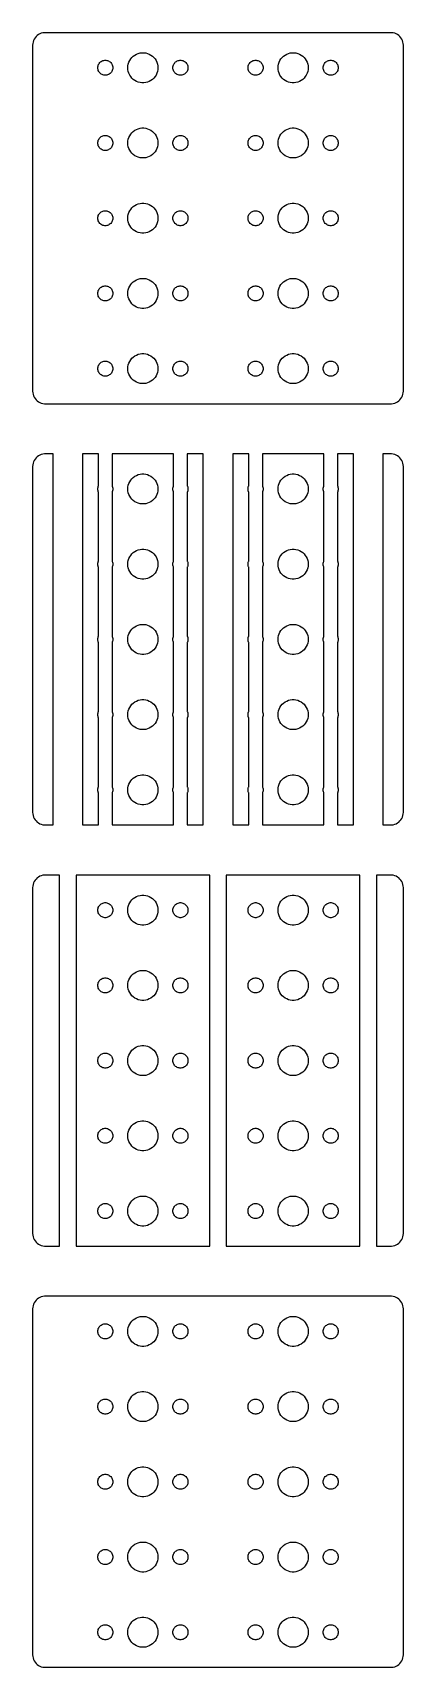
# Model space of a CAD drawing. Header units: metres. Extents: x -37 to 37, y -37 to 289.
import ezdxf

# ---------------------------------------------------------------- set-up
doc = ezdxf.new("R2010")
doc.units = ezdxf.units.M

msp = doc.modelspace()

# ---------------------------------------------------------------- linework, layer by layer
for p, q in [((-36.9214, 287.122), (-36.9803, 286.813)), ((-36.8244, 287.42), (-36.9214, 287.122)), ((-36.6908, 287.704), (-36.8244, 287.42)), ((-36.5225, 287.969), (-36.6908, 287.704)), ((-36.3224, 288.211), (-36.5225, 287.969)), ((-36.0936, 288.426), (-36.3224, 288.211)), ((-35.8396, 288.611), (-36.0936, 288.426)), ((-35.5644, 288.762), (-35.8396, 288.611)), ((-35.2725, 288.878), (-35.5644, 288.762)), ((-34.9684, 288.956), (-35.2725, 288.878)), ((-34.657, 288.995), (-34.9684, 288.956)), ((34.657, 288.995), (-34.657, 288.995)), ((34.9684, 288.956), (34.657, 288.995)), ((35.2725, 288.878), (34.9684, 288.956)), ((35.5644, 288.762), (35.2725, 288.878)), ((35.8396, 288.611), (35.5644, 288.762)), ((36.0936, 288.426), (35.8396, 288.611)), ((36.3224, 288.211), (36.0936, 288.426)), ((36.5225, 287.969), (36.3224, 288.211)), ((36.6908, 287.704), (36.5225, 287.969)), ((36.8244, 287.42), (36.6908, 287.704)), ((36.9214, 287.122), (36.8244, 287.42)), ((36.9803, 286.813), (36.9214, 287.122)), ((-36.9803, 286.813), (-37, 286.5)), ((-37, 286.5), (-37, 217.5)), ((-17.6289, 283.445), (-17.427, 283.763)), ((-17.427, 283.763), (-17.1869, 284.054)), ((-17.1869, 284.054), (-16.9123, 284.312)), ((-16.9123, 284.312), (-16.6075, 284.533)), ((-16.6075, 284.533), (-16.2773, 284.714)), ((-16.2773, 284.714), (-15.927, 284.853)), ((-15.927, 284.853), (-15.5621, 284.947)), ((-15.5621, 284.947), (-15.1884, 284.994)), ((-15.1884, 284.994), (-14.8116, 284.994)), ((-14.8116, 284.994), (-14.4379, 284.947)), ((-14.4379, 284.947), (-14.0729, 284.853)), ((-14.0729, 284.853), (-13.7227, 284.714)), ((-13.7227, 284.714), (-13.3925, 284.533)), ((-13.3925, 284.533), (-13.0877, 284.312)), ((-13.0877, 284.312), (-12.8131, 284.054)), ((-12.8131, 284.054), (-12.5729, 283.763)), ((-12.5729, 283.763), (-12.3711, 283.445)), ((12.3711, 283.445), (12.5729, 283.763)), ((12.5729, 283.763), (12.8131, 284.054)), ((12.8131, 284.054), (13.0877, 284.312)), ((13.0877, 284.312), (13.3925, 284.533)), ((13.3925, 284.533), (13.7227, 284.714)), ((13.7227, 284.714), (14.0729, 284.853)), ((14.0729, 284.853), (14.4379, 284.947)), ((14.4379, 284.947), (14.8116, 284.994)), ((14.8116, 284.994), (15.1884, 284.994)), ((15.1884, 284.994), (15.5621, 284.947)), ((15.5621, 284.947), (15.927, 284.853)), ((15.927, 284.853), (16.2773, 284.714)), ((16.2773, 284.714), (16.6075, 284.533)), ((16.6075, 284.533), (16.9123, 284.312)), ((16.9123, 284.312), (17.1869, 284.054)), ((17.1869, 284.054), (17.427, 283.763)), ((17.427, 283.763), (17.6289, 283.445)), ((37, 286.5), (36.9803, 286.813)), ((37, 217.5), (37, 286.5)), ((-24, 282), (-23.9882, 282.188)), ((-23.9882, 281.812), (-24, 282)), ((-23.9882, 282.188), (-23.9529, 282.373)), ((-23.9529, 281.627), (-23.9882, 281.812)), ((-23.9529, 282.373), (-23.8947, 282.552)), ((-23.8947, 281.448), (-23.9529, 281.627)), ((-23.8947, 282.552), (-23.8145, 282.723)), ((-23.8145, 281.277), (-23.8947, 281.448)), ((-23.8145, 282.723), (-23.7135, 282.882)), ((-23.7135, 281.118), (-23.8145, 281.277)), ((-23.7135, 282.882), (-23.5934, 283.027)), ((-23.5934, 280.973), (-23.7135, 281.118)), ((-23.5934, 283.027), (-23.4561, 283.156)), ((-23.4561, 280.844), (-23.5934, 280.973)), ((-23.4561, 283.156), (-23.3037, 283.266)), ((-23.3037, 280.734), (-23.4561, 280.844)), ((-23.3037, 283.266), (-23.1387, 283.357)), ((-23.1387, 280.643), (-23.3037, 280.734)), ((-23.1387, 283.357), (-22.9635, 283.427)), ((-22.9635, 280.573), (-23.1387, 280.643)), ((-22.9635, 283.427), (-22.7811, 283.473)), ((-22.7811, 280.527), (-22.9635, 280.573)), ((-22.7811, 283.473), (-22.5942, 283.497)), ((-22.5942, 280.503), (-22.7811, 280.527)), ((-22.5942, 283.497), (-22.4058, 283.497)), ((-22.4058, 280.503), (-22.5942, 280.503)), ((-22.4058, 283.497), (-22.2189, 283.473)), ((-22.2189, 280.527), (-22.4058, 280.503)), ((-22.2189, 283.473), (-22.0365, 283.427)), ((-22.0365, 280.573), (-22.2189, 280.527)), ((-22.0365, 283.427), (-21.8613, 283.357)), ((-21.8613, 280.643), (-22.0365, 280.573)), ((-21.8613, 283.357), (-21.6963, 283.266)), ((-21.6963, 280.734), (-21.8613, 280.643)), ((-21.6963, 283.266), (-21.5439, 283.156)), ((-21.5439, 280.844), (-21.6963, 280.734)), ((-21.5439, 283.156), (-21.4065, 283.027)), ((-21.4065, 280.973), (-21.5439, 280.844)), ((-21.4065, 283.027), (-21.2865, 282.882)), ((-21.2865, 281.118), (-21.4065, 280.973)), ((-21.2865, 282.882), (-21.1855, 282.723)), ((-21.1855, 281.277), (-21.2865, 281.118)), ((-21.1855, 282.723), (-21.1053, 282.552)), ((-21.1053, 281.448), (-21.1855, 281.277)), ((-21.1053, 282.552), (-21.0471, 282.373)), ((-21.0471, 281.627), (-21.1053, 281.448)), ((-21.0471, 282.373), (-21.0118, 282.188)), ((-21.0118, 281.812), (-21.0471, 281.627)), ((-21.0118, 282.188), (-21, 282)), ((-21, 282), (-21.0118, 281.812)), ((-18, 282), (-17.9763, 282.376)), ((-17.9763, 281.624), (-18, 282)), ((-17.9763, 282.376), (-17.9057, 282.746)), ((-17.9057, 281.254), (-17.9763, 281.624)), ((-17.9057, 282.746), (-17.7893, 283.104)), ((-17.7893, 280.896), (-17.9057, 281.254)), ((-17.7893, 283.104), (-17.6289, 283.445)), ((-17.6289, 280.555), (-17.7893, 280.896)), ((-17.427, 280.237), (-17.6289, 280.555)), ((-12.3711, 280.555), (-12.5729, 280.237)), ((-12.3711, 283.445), (-12.2107, 283.104)), ((-12.2107, 280.896), (-12.3711, 280.555)), ((-12.2107, 283.104), (-12.0942, 282.746)), ((-12.0942, 281.254), (-12.2107, 280.896)), ((-12.0942, 282.746), (-12.0237, 282.376)), ((-12.0237, 281.624), (-12.0942, 281.254)), ((-12.0237, 282.376), (-12, 282)), ((-12, 282), (-12.0237, 281.624)), ((-9, 282), (-8.98816, 282.188)), ((-8.98816, 281.812), (-9, 282)), ((-8.98816, 282.188), (-8.95287, 282.373)), ((-8.95287, 281.627), (-8.98816, 281.812)), ((-8.95287, 282.373), (-8.89465, 282.552)), ((-8.89465, 281.448), (-8.95287, 281.627)), ((-8.89465, 282.552), (-8.81445, 282.723)), ((-8.81445, 281.277), (-8.89465, 281.448)), ((-8.81445, 282.723), (-8.71352, 282.882)), ((-8.71352, 281.118), (-8.81445, 281.277)), ((-8.71352, 282.882), (-8.59344, 283.027)), ((-8.59344, 280.973), (-8.71352, 281.118)), ((-8.59344, 283.027), (-8.45613, 283.156)), ((-8.45613, 280.844), (-8.59344, 280.973)), ((-8.45613, 283.156), (-8.30373, 283.266)), ((-8.30373, 280.734), (-8.45613, 280.844)), ((-8.30373, 283.266), (-8.13866, 283.357)), ((-8.13866, 280.643), (-8.30373, 280.734)), ((-8.13866, 283.357), (-7.96352, 283.427)), ((-7.96352, 280.573), (-8.13866, 280.643)), ((-7.96352, 283.427), (-7.78107, 283.473)), ((-7.78107, 280.527), (-7.96352, 280.573)), ((-7.78107, 283.473), (-7.59418, 283.497)), ((-7.59418, 280.503), (-7.78107, 280.527)), ((-7.59418, 283.497), (-7.40581, 283.497)), ((-7.40581, 280.503), (-7.59418, 280.503)), ((-7.40581, 283.497), (-7.21892, 283.473)), ((-7.21892, 280.527), (-7.40581, 280.503)), ((-7.21892, 283.473), (-7.03647, 283.427)), ((-7.03647, 280.573), (-7.21892, 280.527)), ((-7.03647, 283.427), (-6.86133, 283.357)), ((-6.86133, 280.643), (-7.03647, 280.573)), ((-6.86133, 283.357), (-6.69626, 283.266)), ((-6.69626, 280.734), (-6.86133, 280.643)), ((-6.69626, 283.266), (-6.54385, 283.156)), ((-6.54385, 280.844), (-6.69626, 280.734)), ((-6.54385, 283.156), (-6.40654, 283.027)), ((-6.40654, 280.973), (-6.54385, 280.844)), ((-6.40654, 283.027), (-6.28647, 282.882)), ((-6.28647, 281.118), (-6.40654, 280.973)), ((-6.28647, 282.882), (-6.18553, 282.723)), ((-6.18553, 281.277), (-6.28647, 281.118)), ((-6.18553, 282.723), (-6.10533, 282.552)), ((-6.10533, 281.448), (-6.18553, 281.277)), ((-6.10533, 282.552), (-6.04712, 282.373)), ((-6.04712, 281.627), (-6.10533, 281.448)), ((-6.04712, 282.373), (-6.01183, 282.188)), ((-6.01183, 281.812), (-6.04712, 281.627)), ((-6.01183, 282.188), (-6, 282)), ((-6, 282), (-6.01183, 281.812)), ((6, 282), (6.01183, 282.188)), ((6.01183, 281.812), (6, 282)), ((6.01183, 282.188), (6.04712, 282.373)), ((6.04712, 281.627), (6.01183, 281.812)), ((6.04712, 282.373), (6.10533, 282.552)), ((6.10533, 281.448), (6.04712, 281.627)), ((6.10533, 282.552), (6.18553, 282.723)), ((6.18553, 281.277), (6.10533, 281.448)), ((6.18553, 282.723), (6.28647, 282.882)), ((6.28647, 281.118), (6.18553, 281.277)), ((6.28647, 282.882), (6.40654, 283.027)), ((6.40654, 280.973), (6.28647, 281.118)), ((6.40654, 283.027), (6.54385, 283.156)), ((6.54385, 280.844), (6.40654, 280.973)), ((6.54385, 283.156), (6.69626, 283.266)), ((6.69626, 280.734), (6.54385, 280.844)), ((6.69626, 283.266), (6.86133, 283.357)), ((6.86133, 280.643), (6.69626, 280.734)), ((6.86133, 283.357), (7.03647, 283.427)), ((7.03647, 280.573), (6.86133, 280.643)), ((7.03647, 283.427), (7.21892, 283.473)), ((7.21892, 280.527), (7.03647, 280.573)), ((7.21892, 283.473), (7.40581, 283.497)), ((7.40581, 280.503), (7.21892, 280.527)), ((7.40581, 283.497), (7.59418, 283.497)), ((7.59418, 280.503), (7.40581, 280.503)), ((7.59418, 283.497), (7.78107, 283.473)), ((7.78107, 280.527), (7.59418, 280.503)), ((7.78107, 283.473), (7.96352, 283.427)), ((7.96352, 280.573), (7.78107, 280.527)), ((7.96352, 283.427), (8.13866, 283.357)), ((8.13866, 280.643), (7.96352, 280.573)), ((8.13866, 283.357), (8.30373, 283.266)), ((8.30373, 280.734), (8.13866, 280.643)), ((8.30373, 283.266), (8.45613, 283.156)), ((8.45613, 280.844), (8.30373, 280.734)), ((8.45613, 283.156), (8.59344, 283.027)), ((8.59344, 280.973), (8.45613, 280.844)), ((8.59344, 283.027), (8.71352, 282.882)), ((8.71352, 281.118), (8.59344, 280.973)), ((8.71352, 282.882), (8.81445, 282.723)), ((8.81445, 281.277), (8.71352, 281.118)), ((8.81445, 282.723), (8.89465, 282.552)), ((8.89465, 281.448), (8.81445, 281.277)), ((8.89465, 282.552), (8.95287, 282.373)), ((8.95287, 281.627), (8.89465, 281.448)), ((8.95287, 282.373), (8.98816, 282.188)), ((8.98816, 281.812), (8.95287, 281.627)), ((8.98816, 282.188), (9, 282)), ((9, 282), (8.98816, 281.812)), ((12, 282), (12.0237, 282.376)), ((12.0237, 281.624), (12, 282)), ((12.0237, 282.376), (12.0942, 282.746)), ((12.0942, 281.254), (12.0237, 281.624)), ((12.0942, 282.746), (12.2107, 283.104)), ((12.2107, 280.896), (12.0942, 281.254)), ((12.2107, 283.104), (12.3711, 283.445)), ((12.3711, 280.555), (12.2107, 280.896)), ((12.5729, 280.237), (12.3711, 280.555)), ((17.6289, 280.555), (17.427, 280.237)), ((17.6289, 283.445), (17.7893, 283.104)), ((17.7893, 280.896), (17.6289, 280.555)), ((17.7893, 283.104), (17.9057, 282.746)), ((17.9057, 281.254), (17.7893, 280.896)), ((17.9057, 282.746), (17.9763, 282.376)), ((17.9763, 281.624), (17.9057, 281.254)), ((17.9763, 282.376), (18, 282)), ((18, 282), (17.9763, 281.624)), ((21, 282), (21.0118, 282.188)), ((21.0118, 281.812), (21, 282)), ((21.0118, 282.188), (21.0471, 282.373)), ((21.0471, 281.627), (21.0118, 281.812)), ((21.0471, 282.373), (21.1053, 282.552)), ((21.1053, 281.448), (21.0471, 281.627)), ((21.1053, 282.552), (21.1855, 282.723)), ((21.1855, 281.277), (21.1053, 281.448)), ((21.1855, 282.723), (21.2865, 282.882)), ((21.2865, 281.118), (21.1855, 281.277)), ((21.2865, 282.882), (21.4065, 283.027)), ((21.4065, 280.973), (21.2865, 281.118)), ((21.4065, 283.027), (21.5439, 283.156)), ((21.5439, 280.844), (21.4065, 280.973)), ((21.5439, 283.156), (21.6963, 283.266)), ((21.6963, 280.734), (21.5439, 280.844)), ((21.6963, 283.266), (21.8613, 283.357)), ((21.8613, 280.643), (21.6963, 280.734)), ((21.8613, 283.357), (22.0365, 283.427)), ((22.0365, 280.573), (21.8613, 280.643)), ((22.0365, 283.427), (22.2189, 283.473)), ((22.2189, 280.527), (22.0365, 280.573)), ((22.2189, 283.473), (22.4058, 283.497)), ((22.4058, 280.503), (22.2189, 280.527)), ((22.4058, 283.497), (22.5942, 283.497)), ((22.5942, 280.503), (22.4058, 280.503)), ((22.5942, 283.497), (22.7811, 283.473)), ((22.7811, 280.527), (22.5942, 280.503)), ((22.7811, 283.473), (22.9635, 283.427)), ((22.9635, 280.573), (22.7811, 280.527)), ((22.9635, 283.427), (23.1387, 283.357)), ((23.1387, 280.643), (22.9635, 280.573)), ((23.1387, 283.357), (23.3037, 283.266)), ((23.3037, 280.734), (23.1387, 280.643)), ((23.3037, 283.266), (23.4561, 283.156)), ((23.4561, 280.844), (23.3037, 280.734)), ((23.4561, 283.156), (23.5934, 283.027)), ((23.5934, 280.973), (23.4561, 280.844)), ((23.5934, 283.027), (23.7135, 282.882)), ((23.7135, 281.118), (23.5934, 280.973)), ((23.7135, 282.882), (23.8145, 282.723)), ((23.8145, 281.277), (23.7135, 281.118)), ((23.8145, 282.723), (23.8947, 282.552)), ((23.8947, 281.448), (23.8145, 281.277)), ((23.8947, 282.552), (23.9529, 282.373)), ((23.9529, 281.627), (23.8947, 281.448)), ((23.9529, 282.373), (23.9882, 282.188)), ((23.9882, 281.812), (23.9529, 281.627)), ((23.9882, 282.188), (24, 282)), ((24, 282), (23.9882, 281.812)), ((-17.1869, 279.946), (-17.427, 280.237)), ((-16.9123, 279.688), (-17.1869, 279.946)), ((-16.6075, 279.467), (-16.9123, 279.688)), ((-16.2773, 279.286), (-16.6075, 279.467)), ((-15.927, 279.147), (-16.2773, 279.286)), ((-15.5621, 279.053), (-15.927, 279.147)), ((-15.1884, 279.006), (-15.5621, 279.053)), ((-14.8116, 279.006), (-15.1884, 279.006)), ((-14.4379, 279.053), (-14.8116, 279.006)), ((-14.0729, 279.147), (-14.4379, 279.053)), ((-13.7227, 279.286), (-14.0729, 279.147)), ((-13.3925, 279.467), (-13.7227, 279.286)), ((-13.0877, 279.688), (-13.3925, 279.467)), ((-12.8131, 279.946), (-13.0877, 279.688)), ((-12.5729, 280.237), (-12.8131, 279.946)), ((12.8131, 279.946), (12.5729, 280.237)), ((13.0877, 279.688), (12.8131, 279.946)), ((13.3925, 279.467), (13.0877, 279.688)), ((13.7227, 279.286), (13.3925, 279.467)), ((14.0729, 279.147), (13.7227, 279.286)), ((14.4379, 279.053), (14.0729, 279.147)), ((14.8116, 279.006), (14.4379, 279.053)), ((15.1884, 279.006), (14.8116, 279.006)), ((15.5621, 279.053), (15.1884, 279.006)), ((15.927, 279.147), (15.5621, 279.053)), ((16.2773, 279.286), (15.927, 279.147)), ((16.6075, 279.467), (16.2773, 279.286)), ((16.9123, 279.688), (16.6075, 279.467)), ((17.1869, 279.946), (16.9123, 279.688)), ((17.427, 280.237), (17.1869, 279.946)), ((-23.9882, 267.188), (-23.9529, 267.373)), ((-23.9529, 267.373), (-23.8947, 267.552)), ((-23.8947, 267.552), (-23.8145, 267.723)), ((-23.8145, 267.723), (-23.7135, 267.882)), ((-23.7135, 267.882), (-23.5934, 268.027)), ((-23.5934, 268.027), (-23.4561, 268.156)), ((-23.4561, 268.156), (-23.3037, 268.266)), ((-23.3037, 268.266), (-23.1387, 268.357)), ((-23.1387, 268.357), (-22.9635, 268.427)), ((-22.9635, 268.427), (-22.7811, 268.473)), ((-22.7811, 268.473), (-22.5942, 268.497)), ((-22.5942, 268.497), (-22.4058, 268.497)), ((-22.4058, 268.497), (-22.2189, 268.473)), ((-22.2189, 268.473), (-22.0365, 268.427)), ((-22.0365, 268.427), (-21.8613, 268.357)), ((-21.8613, 268.357), (-21.6963, 268.266)), ((-21.6963, 268.266), (-21.5439, 268.156)), ((-21.5439, 268.156), (-21.4065, 268.027)), ((-21.4065, 268.027), (-21.2865, 267.882)), ((-21.2865, 267.882), (-21.1855, 267.723)), ((-21.1855, 267.723), (-21.1053, 267.552)), ((-21.1053, 267.552), (-21.0471, 267.373)), ((-21.0471, 267.373), (-21.0118, 267.188)), ((-18, 267), (-17.9763, 267.376)), ((-17.9763, 267.376), (-17.9057, 267.746)), ((-17.9057, 267.746), (-17.7893, 268.104)), ((-17.7893, 268.104), (-17.6289, 268.445)), ((-17.6289, 268.445), (-17.427, 268.763)), ((-17.427, 268.763), (-17.1869, 269.054)), ((-17.1869, 269.054), (-16.9123, 269.312)), ((-16.9123, 269.312), (-16.6075, 269.533)), ((-16.6075, 269.533), (-16.2773, 269.714)), ((-16.2773, 269.714), (-15.927, 269.853)), ((-15.927, 269.853), (-15.5621, 269.947)), ((-15.5621, 269.947), (-15.1884, 269.994)), ((-15.1884, 269.994), (-14.8116, 269.994)), ((-14.8116, 269.994), (-14.4379, 269.947)), ((-14.4379, 269.947), (-14.0729, 269.853)), ((-14.0729, 269.853), (-13.7227, 269.714)), ((-13.7227, 269.714), (-13.3925, 269.533)), ((-13.3925, 269.533), (-13.0877, 269.312)), ((-13.0877, 269.312), (-12.8131, 269.054)), ((-12.8131, 269.054), (-12.5729, 268.763)), ((-12.5729, 268.763), (-12.3711, 268.445)), ((-12.3711, 268.445), (-12.2107, 268.104)), ((-12.2107, 268.104), (-12.0942, 267.746)), ((-12.0942, 267.746), (-12.0237, 267.376)), ((-12.0237, 267.376), (-12, 267)), ((-8.98816, 267.188), (-8.95287, 267.373)), ((-8.95287, 267.373), (-8.89465, 267.552)), ((-8.89465, 267.552), (-8.81445, 267.723)), ((-8.81445, 267.723), (-8.71352, 267.882)), ((-8.71352, 267.882), (-8.59344, 268.027)), ((-8.59344, 268.027), (-8.45613, 268.156)), ((-8.45613, 268.156), (-8.30373, 268.266)), ((-8.30373, 268.266), (-8.13866, 268.357)), ((-8.13866, 268.357), (-7.96352, 268.427)), ((-7.96352, 268.427), (-7.78107, 268.473)), ((-7.78107, 268.473), (-7.59418, 268.497)), ((-7.59418, 268.497), (-7.40581, 268.497)), ((-7.40581, 268.497), (-7.21892, 268.473)), ((-7.21892, 268.473), (-7.03647, 268.427)), ((-7.03647, 268.427), (-6.86133, 268.357)), ((-6.86133, 268.357), (-6.69626, 268.266)), ((-6.69626, 268.266), (-6.54385, 268.156)), ((-6.54385, 268.156), (-6.40654, 268.027)), ((-6.40654, 268.027), (-6.28647, 267.882)), ((-6.28647, 267.882), (-6.18553, 267.723)), ((-6.18553, 267.723), (-6.10533, 267.552)), ((-6.10533, 267.552), (-6.04712, 267.373)), ((-6.04712, 267.373), (-6.01183, 267.188)), ((6.01183, 267.188), (6.04712, 267.373)), ((6.04712, 267.373), (6.10533, 267.552)), ((6.10533, 267.552), (6.18553, 267.723)), ((6.18553, 267.723), (6.28647, 267.882)), ((6.28647, 267.882), (6.40654, 268.027)), ((6.40654, 268.027), (6.54385, 268.156)), ((6.54385, 268.156), (6.69626, 268.266)), ((6.69626, 268.266), (6.86133, 268.357)), ((6.86133, 268.357), (7.03647, 268.427)), ((7.03647, 268.427), (7.21892, 268.473)), ((7.21892, 268.473), (7.40581, 268.497)), ((7.40581, 268.497), (7.59418, 268.497)), ((7.59418, 268.497), (7.78107, 268.473)), ((7.78107, 268.473), (7.96352, 268.427)), ((7.96352, 268.427), (8.13866, 268.357)), ((8.13866, 268.357), (8.30373, 268.266)), ((8.30373, 268.266), (8.45613, 268.156)), ((8.45613, 268.156), (8.59344, 268.027)), ((8.59344, 268.027), (8.71352, 267.882)), ((8.71352, 267.882), (8.81445, 267.723)), ((8.81445, 267.723), (8.89465, 267.552)), ((8.89465, 267.552), (8.95287, 267.373)), ((8.95287, 267.373), (8.98816, 267.188)), ((12, 267), (12.0237, 267.376)), ((12.0237, 267.376), (12.0942, 267.746)), ((12.0942, 267.746), (12.2107, 268.104)), ((12.2107, 268.104), (12.3711, 268.445)), ((12.3711, 268.445), (12.5729, 268.763)), ((12.5729, 268.763), (12.8131, 269.054)), ((12.8131, 269.054), (13.0877, 269.312)), ((13.0877, 269.312), (13.3925, 269.533)), ((13.3925, 269.533), (13.7227, 269.714)), ((13.7227, 269.714), (14.0729, 269.853)), ((14.0729, 269.853), (14.4379, 269.947)), ((14.4379, 269.947), (14.8116, 269.994)), ((14.8116, 269.994), (15.1884, 269.994)), ((15.1884, 269.994), (15.5621, 269.947)), ((15.5621, 269.947), (15.927, 269.853)), ((15.927, 269.853), (16.2773, 269.714)), ((16.2773, 269.714), (16.6075, 269.533)), ((16.6075, 269.533), (16.9123, 269.312)), ((16.9123, 269.312), (17.1869, 269.054)), ((17.1869, 269.054), (17.427, 268.763)), ((17.427, 268.763), (17.6289, 268.445)), ((17.6289, 268.445), (17.7893, 268.104)), ((17.7893, 268.104), (17.9057, 267.746)), ((17.9057, 267.746), (17.9763, 267.376)), ((17.9763, 267.376), (18, 267)), ((21.0118, 267.188), (21.0471, 267.373)), ((21.0471, 267.373), (21.1053, 267.552)), ((21.1053, 267.552), (21.1855, 267.723)), ((21.1855, 267.723), (21.2865, 267.882)), ((21.2865, 267.882), (21.4065, 268.027)), ((21.4065, 268.027), (21.5439, 268.156)), ((21.5439, 268.156), (21.6963, 268.266)), ((21.6963, 268.266), (21.8613, 268.357)), ((21.8613, 268.357), (22.0365, 268.427)), ((22.0365, 268.427), (22.2189, 268.473)), ((22.2189, 268.473), (22.4058, 268.497)), ((22.4058, 268.497), (22.5942, 268.497)), ((22.5942, 268.497), (22.7811, 268.473)), ((22.7811, 268.473), (22.9635, 268.427)), ((22.9635, 268.427), (23.1387, 268.357)), ((23.1387, 268.357), (23.3037, 268.266)), ((23.3037, 268.266), (23.4561, 268.156)), ((23.4561, 268.156), (23.5934, 268.027)), ((23.5934, 268.027), (23.7135, 267.882)), ((23.7135, 267.882), (23.8145, 267.723)), ((23.8145, 267.723), (23.8947, 267.552)), ((23.8947, 267.552), (23.9529, 267.373)), ((23.9529, 267.373), (23.9882, 267.188)), ((-24, 267), (-23.9882, 267.188)), ((-23.9882, 266.812), (-24, 267)), ((-23.9529, 266.627), (-23.9882, 266.812)), ((-23.8947, 266.448), (-23.9529, 266.627)), ((-23.8145, 266.277), (-23.8947, 266.448)), ((-23.7135, 266.118), (-23.8145, 266.277)), ((-23.5934, 265.973), (-23.7135, 266.118)), ((-23.4561, 265.844), (-23.5934, 265.973)), ((-23.3037, 265.734), (-23.4561, 265.844)), ((-23.1387, 265.643), (-23.3037, 265.734)), ((-22.9635, 265.573), (-23.1387, 265.643)), ((-22.7811, 265.527), (-22.9635, 265.573)), ((-22.5942, 265.503), (-22.7811, 265.527)), ((-22.4058, 265.503), (-22.5942, 265.503)), ((-22.2189, 265.527), (-22.4058, 265.503)), ((-22.0365, 265.573), (-22.2189, 265.527)), ((-21.8613, 265.643), (-22.0365, 265.573)), ((-21.6963, 265.734), (-21.8613, 265.643)), ((-21.5439, 265.844), (-21.6963, 265.734)), ((-21.4065, 265.973), (-21.5439, 265.844)), ((-21.2865, 266.118), (-21.4065, 265.973)), ((-21.1855, 266.277), (-21.2865, 266.118)), ((-21.1053, 266.448), (-21.1855, 266.277)), ((-21.0471, 266.627), (-21.1053, 266.448)), ((-21.0118, 266.812), (-21.0471, 266.627)), ((-21.0118, 267.188), (-21, 267)), ((-21, 267), (-21.0118, 266.812)), ((-17.9763, 266.624), (-18, 267)), ((-17.9057, 266.254), (-17.9763, 266.624)), ((-17.7893, 265.896), (-17.9057, 266.254)), ((-17.6289, 265.555), (-17.7893, 265.896)), ((-17.427, 265.237), (-17.6289, 265.555)), ((-17.1869, 264.946), (-17.427, 265.237)), ((-16.9123, 264.688), (-17.1869, 264.946)), ((-16.6075, 264.467), (-16.9123, 264.688)), ((-16.2773, 264.286), (-16.6075, 264.467)), ((-15.927, 264.147), (-16.2773, 264.286)), ((-15.5621, 264.053), (-15.927, 264.147)), ((-15.1884, 264.006), (-15.5621, 264.053)), ((-14.4379, 264.053), (-14.8116, 264.006)), ((-14.0729, 264.147), (-14.4379, 264.053)), ((-13.7227, 264.286), (-14.0729, 264.147)), ((-13.3925, 264.467), (-13.7227, 264.286)), ((-13.0877, 264.688), (-13.3925, 264.467)), ((-12.8131, 264.946), (-13.0877, 264.688)), ((-12.5729, 265.237), (-12.8131, 264.946)), ((-12.3711, 265.555), (-12.5729, 265.237)), ((-12.2107, 265.896), (-12.3711, 265.555)), ((-12.0942, 266.254), (-12.2107, 265.896)), ((-12.0237, 266.624), (-12.0942, 266.254)), ((-12, 267), (-12.0237, 266.624)), ((-9, 267), (-8.98816, 267.188)), ((-8.98816, 266.812), (-9, 267)), ((-8.95287, 266.627), (-8.98816, 266.812)), ((-8.89465, 266.448), (-8.95287, 266.627)), ((-8.81445, 266.277), (-8.89465, 266.448)), ((-8.71352, 266.118), (-8.81445, 266.277)), ((-8.59344, 265.973), (-8.71352, 266.118)), ((-8.45613, 265.844), (-8.59344, 265.973)), ((-8.30373, 265.734), (-8.45613, 265.844)), ((-8.13866, 265.643), (-8.30373, 265.734)), ((-7.96352, 265.573), (-8.13866, 265.643)), ((-7.78107, 265.527), (-7.96352, 265.573)), ((-7.59418, 265.503), (-7.78107, 265.527)), ((-7.40581, 265.503), (-7.59418, 265.503)), ((-7.21892, 265.527), (-7.40581, 265.503)), ((-7.03647, 265.573), (-7.21892, 265.527)), ((-6.86133, 265.643), (-7.03647, 265.573)), ((-6.69626, 265.734), (-6.86133, 265.643)), ((-6.54385, 265.844), (-6.69626, 265.734)), ((-6.40654, 265.973), (-6.54385, 265.844)), ((-6.28647, 266.118), (-6.40654, 265.973)), ((-6.18553, 266.277), (-6.28647, 266.118)), ((-6.10533, 266.448), (-6.18553, 266.277)), ((-6.04712, 266.627), (-6.10533, 266.448)), ((-6.01183, 266.812), (-6.04712, 266.627)), ((-6.01183, 267.188), (-6, 267)), ((-6, 267), (-6.01183, 266.812)), ((6, 267), (6.01183, 267.188)), ((6.01183, 266.812), (6, 267)), ((6.04712, 266.627), (6.01183, 266.812)), ((6.10533, 266.448), (6.04712, 266.627)), ((6.18553, 266.277), (6.10533, 266.448)), ((6.28647, 266.118), (6.18553, 266.277)), ((6.40654, 265.973), (6.28647, 266.118)), ((6.54385, 265.844), (6.40654, 265.973)), ((6.69626, 265.734), (6.54385, 265.844)), ((6.86133, 265.643), (6.69626, 265.734)), ((7.03647, 265.573), (6.86133, 265.643)), ((7.21892, 265.527), (7.03647, 265.573)), ((7.40581, 265.503), (7.21892, 265.527)), ((7.59418, 265.503), (7.40581, 265.503)), ((7.78107, 265.527), (7.59418, 265.503)), ((7.96352, 265.573), (7.78107, 265.527)), ((8.13866, 265.643), (7.96352, 265.573)), ((8.30373, 265.734), (8.13866, 265.643)), ((8.45613, 265.844), (8.30373, 265.734)), ((8.59344, 265.973), (8.45613, 265.844)), ((8.71352, 266.118), (8.59344, 265.973)), ((8.81445, 266.277), (8.71352, 266.118)), ((8.89465, 266.448), (8.81445, 266.277)), ((8.95287, 266.627), (8.89465, 266.448)), ((8.98816, 266.812), (8.95287, 266.627)), ((8.98816, 267.188), (9, 267)), ((9, 267), (8.98816, 266.812)), ((12.0237, 266.624), (12, 267)), ((12.0942, 266.254), (12.0237, 266.624)), ((12.2107, 265.896), (12.0942, 266.254)), ((12.3711, 265.555), (12.2107, 265.896)), ((12.5729, 265.237), (12.3711, 265.555)), ((12.8131, 264.946), (12.5729, 265.237)), ((13.0877, 264.688), (12.8131, 264.946)), ((13.3925, 264.467), (13.0877, 264.688)), ((13.7227, 264.286), (13.3925, 264.467)), ((14.0729, 264.147), (13.7227, 264.286)), ((14.4379, 264.053), (14.0729, 264.147)), ((14.8116, 264.006), (14.4379, 264.053)), ((15.5621, 264.053), (15.1884, 264.006)), ((15.927, 264.147), (15.5621, 264.053)), ((16.2773, 264.286), (15.927, 264.147)), ((16.6075, 264.467), (16.2773, 264.286)), ((16.9123, 264.688), (16.6075, 264.467)), ((17.1869, 264.946), (16.9123, 264.688)), ((17.427, 265.237), (17.1869, 264.946)), ((17.6289, 265.555), (17.427, 265.237)), ((17.7893, 265.896), (17.6289, 265.555)), ((17.9057, 266.254), (17.7893, 265.896)), ((17.9763, 266.624), (17.9057, 266.254)), ((18, 267), (17.9763, 266.624)), ((21, 267), (21.0118, 267.188)), ((21.0118, 266.812), (21, 267)), ((21.0471, 266.627), (21.0118, 266.812)), ((21.1053, 266.448), (21.0471, 266.627)), ((21.1855, 266.277), (21.1053, 266.448)), ((21.2865, 266.118), (21.1855, 266.277)), ((21.4065, 265.973), (21.2865, 266.118)), ((21.5439, 265.844), (21.4065, 265.973)), ((21.6963, 265.734), (21.5439, 265.844)), ((21.8613, 265.643), (21.6963, 265.734)), ((22.0365, 265.573), (21.8613, 265.643)), ((22.2189, 265.527), (22.0365, 265.573)), ((22.4058, 265.503), (22.2189, 265.527)), ((22.5942, 265.503), (22.4058, 265.503)), ((22.7811, 265.527), (22.5942, 265.503)), ((22.9635, 265.573), (22.7811, 265.527)), ((23.1387, 265.643), (22.9635, 265.573)), ((23.3037, 265.734), (23.1387, 265.643)), ((23.4561, 265.844), (23.3037, 265.734)), ((23.5934, 265.973), (23.4561, 265.844)), ((23.7135, 266.118), (23.5934, 265.973)), ((23.8145, 266.277), (23.7135, 266.118)), ((23.8947, 266.448), (23.8145, 266.277)), ((23.9529, 266.627), (23.8947, 266.448)), ((23.9882, 266.812), (23.9529, 266.627)), ((23.9882, 267.188), (24, 267)), ((24, 267), (23.9882, 266.812)), ((-14.8116, 264.006), (-15.1884, 264.006)), ((15.1884, 264.006), (14.8116, 264.006)), ((-17.1869, 254.054), (-16.9123, 254.312)), ((-16.9123, 254.312), (-16.6075, 254.533)), ((-16.6075, 254.533), (-16.2773, 254.714)), ((-16.2773, 254.714), (-15.927, 254.853)), ((-15.927, 254.853), (-15.5621, 254.947)), ((-15.5621, 254.947), (-15.1884, 254.994)), ((-15.1884, 254.994), (-14.8116, 254.994)), ((-14.8116, 254.994), (-14.4379, 254.947)), ((-14.4379, 254.947), (-14.0729, 254.853)), ((-14.0729, 254.853), (-13.7227, 254.714)), ((-13.7227, 254.714), (-13.3925, 254.533)), ((-13.3925, 254.533), (-13.0877, 254.312)), ((-13.0877, 254.312), (-12.8131, 254.054)), ((12.8131, 254.054), (13.0877, 254.312)), ((13.0877, 254.312), (13.3925, 254.533)), ((13.3925, 254.533), (13.7227, 254.714)), ((13.7227, 254.714), (14.0729, 254.853)), ((14.0729, 254.853), (14.4379, 254.947)), ((14.4379, 254.947), (14.8116, 254.994)), ((14.8116, 254.994), (15.1884, 254.994)), ((15.1884, 254.994), (15.5621, 254.947)), ((15.5621, 254.947), (15.927, 254.853)), ((15.927, 254.853), (16.2773, 254.714)), ((16.2773, 254.714), (16.6075, 254.533)), ((16.6075, 254.533), (16.9123, 254.312)), ((16.9123, 254.312), (17.1869, 254.054)), ((-24, 252), (-23.9882, 252.188)), ((-23.9882, 251.812), (-24, 252)), ((-23.9882, 252.188), (-23.9529, 252.373)), ((-23.9529, 251.627), (-23.9882, 251.812)), ((-23.9529, 252.373), (-23.8947, 252.552)), ((-23.8947, 251.448), (-23.9529, 251.627)), ((-23.8947, 252.552), (-23.8145, 252.723)), ((-23.8145, 251.277), (-23.8947, 251.448)), ((-23.8145, 252.723), (-23.7135, 252.882)), ((-23.7135, 251.118), (-23.8145, 251.277)), ((-23.7135, 252.882), (-23.5934, 253.027)), ((-23.5934, 250.973), (-23.7135, 251.118)), ((-23.5934, 253.027), (-23.4561, 253.156)), ((-23.4561, 253.156), (-23.3037, 253.266)), ((-23.3037, 253.266), (-23.1387, 253.357)), ((-23.1387, 253.357), (-22.9635, 253.427)), ((-22.9635, 253.427), (-22.7811, 253.473)), ((-22.7811, 253.473), (-22.5942, 253.497)), ((-22.5942, 253.497), (-22.4058, 253.497)), ((-22.4058, 253.497), (-22.2189, 253.473)), ((-22.2189, 253.473), (-22.0365, 253.427)), ((-22.0365, 253.427), (-21.8613, 253.357)), ((-21.8613, 253.357), (-21.6963, 253.266)), ((-21.6963, 253.266), (-21.5439, 253.156)), ((-21.5439, 253.156), (-21.4065, 253.027)), ((-21.4065, 253.027), (-21.2865, 252.882)), ((-21.2865, 251.118), (-21.4065, 250.973)), ((-21.2865, 252.882), (-21.1855, 252.723)), ((-21.1855, 251.277), (-21.2865, 251.118)), ((-21.1855, 252.723), (-21.1053, 252.552)), ((-21.1053, 251.448), (-21.1855, 251.277)), ((-21.1053, 252.552), (-21.0471, 252.373)), ((-21.0471, 251.627), (-21.1053, 251.448)), ((-21.0471, 252.373), (-21.0118, 252.188)), ((-21.0118, 251.812), (-21.0471, 251.627)), ((-21.0118, 252.188), (-21, 252)), ((-21, 252), (-21.0118, 251.812)), ((-18, 252), (-17.9763, 252.376)), ((-17.9763, 251.624), (-18, 252)), ((-17.9763, 252.376), (-17.9057, 252.746)), ((-17.9057, 251.254), (-17.9763, 251.624)), ((-17.9057, 252.746), (-17.7893, 253.104)), ((-17.7893, 250.896), (-17.9057, 251.254)), ((-17.7893, 253.104), (-17.6289, 253.445)), ((-17.6289, 253.445), (-17.427, 253.763)), ((-17.427, 253.763), (-17.1869, 254.054)), ((-12.8131, 254.054), (-12.5729, 253.763)), ((-12.5729, 253.763), (-12.3711, 253.445)), ((-12.3711, 253.445), (-12.2107, 253.104)), ((-12.2107, 253.104), (-12.0942, 252.746)), ((-12.0942, 251.254), (-12.2107, 250.896)), ((-12.0942, 252.746), (-12.0237, 252.376)), ((-12.0237, 251.624), (-12.0942, 251.254)), ((-12.0237, 252.376), (-12, 252)), ((-12, 252), (-12.0237, 251.624)), ((-9, 252), (-8.98816, 252.188)), ((-8.98816, 251.812), (-9, 252)), ((-8.98816, 252.188), (-8.95287, 252.373)), ((-8.95287, 251.627), (-8.98816, 251.812)), ((-8.95287, 252.373), (-8.89465, 252.552)), ((-8.89465, 251.448), (-8.95287, 251.627)), ((-8.89465, 252.552), (-8.81445, 252.723)), ((-8.81445, 251.277), (-8.89465, 251.448)), ((-8.81445, 252.723), (-8.71352, 252.882)), ((-8.71352, 251.118), (-8.81445, 251.277)), ((-8.71352, 252.882), (-8.59344, 253.027)), ((-8.59344, 250.973), (-8.71352, 251.118)), ((-8.59344, 253.027), (-8.45613, 253.156)), ((-8.45613, 253.156), (-8.30373, 253.266)), ((-8.30373, 253.266), (-8.13866, 253.357)), ((-8.13866, 253.357), (-7.96352, 253.427)), ((-7.96352, 253.427), (-7.78107, 253.473)), ((-7.78107, 253.473), (-7.59418, 253.497)), ((-7.59418, 253.497), (-7.40581, 253.497)), ((-7.40581, 253.497), (-7.21892, 253.473)), ((-7.21892, 253.473), (-7.03647, 253.427)), ((-7.03647, 253.427), (-6.86133, 253.357)), ((-6.86133, 253.357), (-6.69626, 253.266)), ((-6.69626, 253.266), (-6.54385, 253.156)), ((-6.54385, 253.156), (-6.40654, 253.027)), ((-6.40654, 253.027), (-6.28647, 252.882)), ((-6.28647, 251.118), (-6.40654, 250.973)), ((-6.28647, 252.882), (-6.18553, 252.723)), ((-6.18553, 251.277), (-6.28647, 251.118)), ((-6.18553, 252.723), (-6.10533, 252.552)), ((-6.10533, 251.448), (-6.18553, 251.277)), ((-6.10533, 252.552), (-6.04712, 252.373)), ((-6.04712, 251.627), (-6.10533, 251.448)), ((-6.04712, 252.373), (-6.01183, 252.188)), ((-6.01183, 251.812), (-6.04712, 251.627)), ((-6.01183, 252.188), (-6, 252)), ((-6, 252), (-6.01183, 251.812)), ((6, 252), (6.01183, 252.188)), ((6.01183, 251.812), (6, 252)), ((6.01183, 252.188), (6.04712, 252.373)), ((6.04712, 251.627), (6.01183, 251.812)), ((6.04712, 252.373), (6.10533, 252.552)), ((6.10533, 251.448), (6.04712, 251.627)), ((6.10533, 252.552), (6.18553, 252.723)), ((6.18553, 251.277), (6.10533, 251.448)), ((6.18553, 252.723), (6.28647, 252.882)), ((6.28647, 251.118), (6.18553, 251.277)), ((6.28647, 252.882), (6.40654, 253.027)), ((6.40654, 250.973), (6.28647, 251.118)), ((6.40654, 253.027), (6.54385, 253.156)), ((6.54385, 253.156), (6.69626, 253.266)), ((6.69626, 253.266), (6.86133, 253.357)), ((6.86133, 253.357), (7.03647, 253.427)), ((7.03647, 253.427), (7.21892, 253.473)), ((7.21892, 253.473), (7.40581, 253.497)), ((7.40581, 253.497), (7.59418, 253.497)), ((7.59418, 253.497), (7.78107, 253.473)), ((7.78107, 253.473), (7.96352, 253.427)), ((7.96352, 253.427), (8.13866, 253.357)), ((8.13866, 253.357), (8.30373, 253.266)), ((8.30373, 253.266), (8.45613, 253.156)), ((8.45613, 253.156), (8.59344, 253.027)), ((8.59344, 253.027), (8.71352, 252.882)), ((8.71352, 251.118), (8.59344, 250.973)), ((8.71352, 252.882), (8.81445, 252.723)), ((8.81445, 251.277), (8.71352, 251.118)), ((8.81445, 252.723), (8.89465, 252.552)), ((8.89465, 251.448), (8.81445, 251.277)), ((8.89465, 252.552), (8.95287, 252.373)), ((8.95287, 251.627), (8.89465, 251.448)), ((8.95287, 252.373), (8.98816, 252.188)), ((8.98816, 251.812), (8.95287, 251.627)), ((8.98816, 252.188), (9, 252)), ((9, 252), (8.98816, 251.812)), ((12, 252), (12.0237, 252.376)), ((12.0237, 251.624), (12, 252)), ((12.0237, 252.376), (12.0942, 252.746)), ((12.0942, 251.254), (12.0237, 251.624)), ((12.0942, 252.746), (12.2107, 253.104)), ((12.2107, 250.896), (12.0942, 251.254)), ((12.2107, 253.104), (12.3711, 253.445)), ((12.3711, 253.445), (12.5729, 253.763)), ((12.5729, 253.763), (12.8131, 254.054)), ((17.1869, 254.054), (17.427, 253.763)), ((17.427, 253.763), (17.6289, 253.445)), ((17.6289, 253.445), (17.7893, 253.104)), ((17.7893, 253.104), (17.9057, 252.746)), ((17.9057, 251.254), (17.7893, 250.896)), ((17.9057, 252.746), (17.9763, 252.376)), ((17.9763, 251.624), (17.9057, 251.254)), ((17.9763, 252.376), (18, 252)), ((18, 252), (17.9763, 251.624)), ((21, 252), (21.0118, 252.188)), ((21.0118, 251.812), (21, 252)), ((21.0118, 252.188), (21.0471, 252.373)), ((21.0471, 251.627), (21.0118, 251.812)), ((21.0471, 252.373), (21.1053, 252.552)), ((21.1053, 251.448), (21.0471, 251.627)), ((21.1053, 252.552), (21.1855, 252.723)), ((21.1855, 251.277), (21.1053, 251.448)), ((21.1855, 252.723), (21.2865, 252.882)), ((21.2865, 251.118), (21.1855, 251.277)), ((21.2865, 252.882), (21.4065, 253.027)), ((21.4065, 250.973), (21.2865, 251.118)), ((21.4065, 253.027), (21.5439, 253.156)), ((21.5439, 253.156), (21.6963, 253.266)), ((21.6963, 253.266), (21.8613, 253.357)), ((21.8613, 253.357), (22.0365, 253.427)), ((22.0365, 253.427), (22.2189, 253.473)), ((22.2189, 253.473), (22.4058, 253.497)), ((22.4058, 253.497), (22.5942, 253.497)), ((22.5942, 253.497), (22.7811, 253.473)), ((22.7811, 253.473), (22.9635, 253.427)), ((22.9635, 253.427), (23.1387, 253.357)), ((23.1387, 253.357), (23.3037, 253.266)), ((23.3037, 253.266), (23.4561, 253.156)), ((23.4561, 253.156), (23.5934, 253.027)), ((23.5934, 253.027), (23.7135, 252.882)), ((23.7135, 251.118), (23.5934, 250.973)), ((23.7135, 252.882), (23.8145, 252.723)), ((23.8145, 251.277), (23.7135, 251.118)), ((23.8145, 252.723), (23.8947, 252.552)), ((23.8947, 251.448), (23.8145, 251.277)), ((23.8947, 252.552), (23.9529, 252.373)), ((23.9529, 251.627), (23.8947, 251.448)), ((23.9529, 252.373), (23.9882, 252.188)), ((23.9882, 251.812), (23.9529, 251.627)), ((23.9882, 252.188), (24, 252)), ((24, 252), (23.9882, 251.812)), ((-23.4561, 250.844), (-23.5934, 250.973)), ((-23.3037, 250.734), (-23.4561, 250.844)), ((-23.1387, 250.643), (-23.3037, 250.734)), ((-22.9635, 250.573), (-23.1387, 250.643)), ((-22.7811, 250.527), (-22.9635, 250.573)), ((-22.5942, 250.503), (-22.7811, 250.527)), ((-22.4058, 250.503), (-22.5942, 250.503)), ((-22.2189, 250.527), (-22.4058, 250.503)), ((-22.0365, 250.573), (-22.2189, 250.527)), ((-21.8613, 250.643), (-22.0365, 250.573)), ((-21.6963, 250.734), (-21.8613, 250.643)), ((-21.5439, 250.844), (-21.6963, 250.734)), ((-21.4065, 250.973), (-21.5439, 250.844)), ((-17.6289, 250.555), (-17.7893, 250.896)), ((-17.427, 250.237), (-17.6289, 250.555)), ((-17.1869, 249.946), (-17.427, 250.237)), ((-16.9123, 249.688), (-17.1869, 249.946)), ((-16.6075, 249.467), (-16.9123, 249.688)), ((-16.2773, 249.286), (-16.6075, 249.467)), ((-15.927, 249.147), (-16.2773, 249.286)), ((-15.5621, 249.053), (-15.927, 249.147)), ((-15.1884, 249.006), (-15.5621, 249.053)), ((-14.8116, 249.006), (-15.1884, 249.006)), ((-14.4379, 249.053), (-14.8116, 249.006)), ((-14.0729, 249.147), (-14.4379, 249.053)), ((-13.7227, 249.286), (-14.0729, 249.147)), ((-13.3925, 249.467), (-13.7227, 249.286)), ((-13.0877, 249.688), (-13.3925, 249.467)), ((-12.8131, 249.946), (-13.0877, 249.688)), ((-12.5729, 250.237), (-12.8131, 249.946)), ((-12.3711, 250.555), (-12.5729, 250.237)), ((-12.2107, 250.896), (-12.3711, 250.555)), ((-8.45613, 250.844), (-8.59344, 250.973)), ((-8.30373, 250.734), (-8.45613, 250.844)), ((-8.13866, 250.643), (-8.30373, 250.734)), ((-7.96352, 250.573), (-8.13866, 250.643)), ((-7.78107, 250.527), (-7.96352, 250.573)), ((-7.59418, 250.503), (-7.78107, 250.527)), ((-7.40581, 250.503), (-7.59418, 250.503)), ((-7.21892, 250.527), (-7.40581, 250.503)), ((-7.03647, 250.573), (-7.21892, 250.527)), ((-6.86133, 250.643), (-7.03647, 250.573)), ((-6.69626, 250.734), (-6.86133, 250.643)), ((-6.54385, 250.844), (-6.69626, 250.734)), ((-6.40654, 250.973), (-6.54385, 250.844)), ((6.54385, 250.844), (6.40654, 250.973)), ((6.69626, 250.734), (6.54385, 250.844)), ((6.86133, 250.643), (6.69626, 250.734)), ((7.03647, 250.573), (6.86133, 250.643)), ((7.21892, 250.527), (7.03647, 250.573)), ((7.40581, 250.503), (7.21892, 250.527)), ((7.59418, 250.503), (7.40581, 250.503)), ((7.78107, 250.527), (7.59418, 250.503)), ((7.96352, 250.573), (7.78107, 250.527)), ((8.13866, 250.643), (7.96352, 250.573)), ((8.30373, 250.734), (8.13866, 250.643)), ((8.45613, 250.844), (8.30373, 250.734)), ((8.59344, 250.973), (8.45613, 250.844)), ((12.3711, 250.555), (12.2107, 250.896)), ((12.5729, 250.237), (12.3711, 250.555)), ((12.8131, 249.946), (12.5729, 250.237)), ((13.0877, 249.688), (12.8131, 249.946)), ((13.3925, 249.467), (13.0877, 249.688)), ((13.7227, 249.286), (13.3925, 249.467)), ((14.0729, 249.147), (13.7227, 249.286)), ((14.4379, 249.053), (14.0729, 249.147)), ((14.8116, 249.006), (14.4379, 249.053)), ((15.1884, 249.006), (14.8116, 249.006)), ((15.5621, 249.053), (15.1884, 249.006)), ((15.927, 249.147), (15.5621, 249.053)), ((16.2773, 249.286), (15.927, 249.147)), ((16.6075, 249.467), (16.2773, 249.286)), ((16.9123, 249.688), (16.6075, 249.467)), ((17.1869, 249.946), (16.9123, 249.688)), ((17.427, 250.237), (17.1869, 249.946)), ((17.6289, 250.555), (17.427, 250.237)), ((17.7893, 250.896), (17.6289, 250.555)), ((21.5439, 250.844), (21.4065, 250.973)), ((21.6963, 250.734), (21.5439, 250.844)), ((21.8613, 250.643), (21.6963, 250.734)), ((22.0365, 250.573), (21.8613, 250.643)), ((22.2189, 250.527), (22.0365, 250.573)), ((22.4058, 250.503), (22.2189, 250.527)), ((22.5942, 250.503), (22.4058, 250.503)), ((22.7811, 250.527), (22.5942, 250.503)), ((22.9635, 250.573), (22.7811, 250.527)), ((23.1387, 250.643), (22.9635, 250.573)), ((23.3037, 250.734), (23.1387, 250.643)), ((23.4561, 250.844), (23.3037, 250.734)), ((23.5934, 250.973), (23.4561, 250.844)), ((-23.7135, 237.882), (-23.5934, 238.027)), ((-23.5934, 238.027), (-23.4561, 238.156)), ((-23.4561, 238.156), (-23.3037, 238.266)), ((-23.3037, 238.266), (-23.1387, 238.357)), ((-23.1387, 238.357), (-22.9635, 238.427)), ((-22.9635, 238.427), (-22.7811, 238.473)), ((-22.7811, 238.473), (-22.5942, 238.497)), ((-22.5942, 238.497), (-22.4058, 238.497)), ((-22.4058, 238.497), (-22.2189, 238.473)), ((-22.2189, 238.473), (-22.0365, 238.427)), ((-22.0365, 238.427), (-21.8613, 238.357)), ((-21.8613, 238.357), (-21.6963, 238.266)), ((-21.6963, 238.266), (-21.5439, 238.156)), ((-21.5439, 238.156), (-21.4065, 238.027)), ((-21.4065, 238.027), (-21.2865, 237.882)), ((-17.9057, 237.746), (-17.7893, 238.104)), ((-17.7893, 238.104), (-17.6289, 238.445)), ((-17.6289, 238.445), (-17.427, 238.763)), ((-17.427, 238.763), (-17.1869, 239.054)), ((-17.1869, 239.054), (-16.9123, 239.312)), ((-16.9123, 239.312), (-16.6075, 239.533)), ((-16.6075, 239.533), (-16.2773, 239.714)), ((-16.2773, 239.714), (-15.927, 239.853)), ((-15.927, 239.853), (-15.5621, 239.947)), ((-15.5621, 239.947), (-15.1884, 239.994)), ((-15.1884, 239.994), (-14.8116, 239.994)), ((-14.8116, 239.994), (-14.4379, 239.947)), ((-14.4379, 239.947), (-14.0729, 239.853)), ((-14.0729, 239.853), (-13.7227, 239.714)), ((-13.7227, 239.714), (-13.3925, 239.533)), ((-13.3925, 239.533), (-13.0877, 239.312)), ((-13.0877, 239.312), (-12.8131, 239.054)), ((-12.8131, 239.054), (-12.5729, 238.763)), ((-12.5729, 238.763), (-12.3711, 238.445)), ((-12.3711, 238.445), (-12.2107, 238.104)), ((-12.2107, 238.104), (-12.0942, 237.746)), ((-8.71352, 237.882), (-8.59344, 238.027)), ((-8.59344, 238.027), (-8.45613, 238.156)), ((-8.45613, 238.156), (-8.30373, 238.266)), ((-8.30373, 238.266), (-8.13866, 238.357)), ((-8.13866, 238.357), (-7.96352, 238.427)), ((-7.96352, 238.427), (-7.78107, 238.473)), ((-7.78107, 238.473), (-7.59418, 238.497)), ((-7.59418, 238.497), (-7.40581, 238.497)), ((-7.40581, 238.497), (-7.21892, 238.473)), ((-7.21892, 238.473), (-7.03647, 238.427)), ((-7.03647, 238.427), (-6.86133, 238.357)), ((-6.86133, 238.357), (-6.69626, 238.266)), ((-6.69626, 238.266), (-6.54385, 238.156)), ((-6.54385, 238.156), (-6.40654, 238.027)), ((-6.40654, 238.027), (-6.28647, 237.882)), ((6.28647, 237.882), (6.40654, 238.027)), ((6.40654, 238.027), (6.54385, 238.156)), ((6.54385, 238.156), (6.69626, 238.266)), ((6.69626, 238.266), (6.86133, 238.357)), ((6.86133, 238.357), (7.03647, 238.427)), ((7.03647, 238.427), (7.21892, 238.473)), ((7.21892, 238.473), (7.40581, 238.497)), ((7.40581, 238.497), (7.59418, 238.497)), ((7.59418, 238.497), (7.78107, 238.473)), ((7.78107, 238.473), (7.96352, 238.427)), ((7.96352, 238.427), (8.13866, 238.357)), ((8.13866, 238.357), (8.30373, 238.266)), ((8.30373, 238.266), (8.45613, 238.156)), ((8.45613, 238.156), (8.59344, 238.027)), ((8.59344, 238.027), (8.71352, 237.882)), ((12.0942, 237.746), (12.2107, 238.104)), ((12.2107, 238.104), (12.3711, 238.445)), ((12.3711, 238.445), (12.5729, 238.763)), ((12.5729, 238.763), (12.8131, 239.054)), ((12.8131, 239.054), (13.0877, 239.312)), ((13.0877, 239.312), (13.3925, 239.533)), ((13.3925, 239.533), (13.7227, 239.714)), ((13.7227, 239.714), (14.0729, 239.853)), ((14.0729, 239.853), (14.4379, 239.947)), ((14.4379, 239.947), (14.8116, 239.994)), ((14.8116, 239.994), (15.1884, 239.994)), ((15.1884, 239.994), (15.5621, 239.947)), ((15.5621, 239.947), (15.927, 239.853)), ((15.927, 239.853), (16.2773, 239.714)), ((16.2773, 239.714), (16.6075, 239.533)), ((16.6075, 239.533), (16.9123, 239.312)), ((16.9123, 239.312), (17.1869, 239.054)), ((17.1869, 239.054), (17.427, 238.763)), ((17.427, 238.763), (17.6289, 238.445)), ((17.6289, 238.445), (17.7893, 238.104)), ((17.7893, 238.104), (17.9057, 237.746)), ((21.2865, 237.882), (21.4065, 238.027)), ((21.4065, 238.027), (21.5439, 238.156)), ((21.5439, 238.156), (21.6963, 238.266)), ((21.6963, 238.266), (21.8613, 238.357)), ((21.8613, 238.357), (22.0365, 238.427)), ((22.0365, 238.427), (22.2189, 238.473)), ((22.2189, 238.473), (22.4058, 238.497)), ((22.4058, 238.497), (22.5942, 238.497)), ((22.5942, 238.497), (22.7811, 238.473)), ((22.7811, 238.473), (22.9635, 238.427)), ((22.9635, 238.427), (23.1387, 238.357)), ((23.1387, 238.357), (23.3037, 238.266)), ((23.3037, 238.266), (23.4561, 238.156)), ((23.4561, 238.156), (23.5934, 238.027)), ((23.5934, 238.027), (23.7135, 237.882)), ((-24, 237), (-23.9882, 237.188)), ((-23.9882, 236.812), (-24, 237)), ((-23.9882, 237.188), (-23.9529, 237.373)), ((-23.9529, 236.627), (-23.9882, 236.812)), ((-23.9529, 237.373), (-23.8947, 237.552)), ((-23.8947, 236.448), (-23.9529, 236.627)), ((-23.8947, 237.552), (-23.8145, 237.723)), ((-23.8145, 236.277), (-23.8947, 236.448)), ((-23.8145, 237.723), (-23.7135, 237.882)), ((-23.7135, 236.118), (-23.8145, 236.277)), ((-23.5934, 235.973), (-23.7135, 236.118)), ((-23.4561, 235.844), (-23.5934, 235.973)), ((-23.3037, 235.734), (-23.4561, 235.844)), ((-23.1387, 235.643), (-23.3037, 235.734)), ((-22.9635, 235.573), (-23.1387, 235.643)), ((-22.7811, 235.527), (-22.9635, 235.573)), ((-22.5942, 235.503), (-22.7811, 235.527)), ((-22.4058, 235.503), (-22.5942, 235.503)), ((-22.2189, 235.527), (-22.4058, 235.503)), ((-22.0365, 235.573), (-22.2189, 235.527)), ((-21.8613, 235.643), (-22.0365, 235.573)), ((-21.6963, 235.734), (-21.8613, 235.643)), ((-21.5439, 235.844), (-21.6963, 235.734)), ((-21.4065, 235.973), (-21.5439, 235.844)), ((-21.2865, 236.118), (-21.4065, 235.973)), ((-21.2865, 237.882), (-21.1855, 237.723)), ((-21.1855, 236.277), (-21.2865, 236.118)), ((-21.1855, 237.723), (-21.1053, 237.552)), ((-21.1053, 236.448), (-21.1855, 236.277)), ((-21.1053, 237.552), (-21.0471, 237.373)), ((-21.0471, 236.627), (-21.1053, 236.448)), ((-21.0471, 237.373), (-21.0118, 237.188)), ((-21.0118, 236.812), (-21.0471, 236.627)), ((-21.0118, 237.188), (-21, 237)), ((-21, 237), (-21.0118, 236.812)), ((-18, 237), (-17.9763, 237.376)), ((-17.9763, 236.624), (-18, 237)), ((-17.9763, 237.376), (-17.9057, 237.746)), ((-17.9057, 236.254), (-17.9763, 236.624)), ((-17.7893, 235.896), (-17.9057, 236.254)), ((-17.6289, 235.555), (-17.7893, 235.896)), ((-17.427, 235.237), (-17.6289, 235.555)), ((-17.1869, 234.946), (-17.427, 235.237)), ((-16.9123, 234.688), (-17.1869, 234.946)), ((-12.8131, 234.946), (-13.0877, 234.688)), ((-12.5729, 235.237), (-12.8131, 234.946)), ((-12.3711, 235.555), (-12.5729, 235.237)), ((-12.2107, 235.896), (-12.3711, 235.555)), ((-12.0942, 236.254), (-12.2107, 235.896)), ((-12.0942, 237.746), (-12.0237, 237.376)), ((-12.0237, 236.624), (-12.0942, 236.254)), ((-12.0237, 237.376), (-12, 237)), ((-12, 237), (-12.0237, 236.624)), ((-9, 237), (-8.98816, 237.188)), ((-8.98816, 236.812), (-9, 237)), ((-8.98816, 237.188), (-8.95287, 237.373)), ((-8.95287, 236.627), (-8.98816, 236.812)), ((-8.95287, 237.373), (-8.89465, 237.552)), ((-8.89465, 236.448), (-8.95287, 236.627)), ((-8.89465, 237.552), (-8.81445, 237.723)), ((-8.81445, 236.277), (-8.89465, 236.448)), ((-8.81445, 237.723), (-8.71352, 237.882)), ((-8.71352, 236.118), (-8.81445, 236.277)), ((-8.59344, 235.973), (-8.71352, 236.118)), ((-8.45613, 235.844), (-8.59344, 235.973)), ((-8.30373, 235.734), (-8.45613, 235.844)), ((-8.13866, 235.643), (-8.30373, 235.734)), ((-7.96352, 235.573), (-8.13866, 235.643)), ((-7.78107, 235.527), (-7.96352, 235.573)), ((-7.59418, 235.503), (-7.78107, 235.527)), ((-7.40581, 235.503), (-7.59418, 235.503)), ((-7.21892, 235.527), (-7.40581, 235.503)), ((-7.03647, 235.573), (-7.21892, 235.527)), ((-6.86133, 235.643), (-7.03647, 235.573)), ((-6.69626, 235.734), (-6.86133, 235.643)), ((-6.54385, 235.844), (-6.69626, 235.734)), ((-6.40654, 235.973), (-6.54385, 235.844)), ((-6.28647, 236.118), (-6.40654, 235.973)), ((-6.28647, 237.882), (-6.18553, 237.723)), ((-6.18553, 236.277), (-6.28647, 236.118)), ((-6.18553, 237.723), (-6.10533, 237.552)), ((-6.10533, 236.448), (-6.18553, 236.277)), ((-6.10533, 237.552), (-6.04712, 237.373)), ((-6.04712, 236.627), (-6.10533, 236.448)), ((-6.04712, 237.373), (-6.01183, 237.188)), ((-6.01183, 236.812), (-6.04712, 236.627)), ((-6.01183, 237.188), (-6, 237)), ((-6, 237), (-6.01183, 236.812)), ((6, 237), (6.01183, 237.188)), ((6.01183, 236.812), (6, 237)), ((6.01183, 237.188), (6.04712, 237.373)), ((6.04712, 236.627), (6.01183, 236.812)), ((6.04712, 237.373), (6.10533, 237.552)), ((6.10533, 236.448), (6.04712, 236.627)), ((6.10533, 237.552), (6.18553, 237.723)), ((6.18553, 236.277), (6.10533, 236.448)), ((6.18553, 237.723), (6.28647, 237.882)), ((6.28647, 236.118), (6.18553, 236.277)), ((6.40654, 235.973), (6.28647, 236.118)), ((6.54385, 235.844), (6.40654, 235.973)), ((6.69626, 235.734), (6.54385, 235.844)), ((6.86133, 235.643), (6.69626, 235.734)), ((7.03647, 235.573), (6.86133, 235.643)), ((7.21892, 235.527), (7.03647, 235.573)), ((7.40581, 235.503), (7.21892, 235.527)), ((7.59418, 235.503), (7.40581, 235.503)), ((7.78107, 235.527), (7.59418, 235.503)), ((7.96352, 235.573), (7.78107, 235.527)), ((8.13866, 235.643), (7.96352, 235.573)), ((8.30373, 235.734), (8.13866, 235.643)), ((8.45613, 235.844), (8.30373, 235.734)), ((8.59344, 235.973), (8.45613, 235.844)), ((8.71352, 236.118), (8.59344, 235.973)), ((8.71352, 237.882), (8.81445, 237.723)), ((8.81445, 236.277), (8.71352, 236.118)), ((8.81445, 237.723), (8.89465, 237.552)), ((8.89465, 236.448), (8.81445, 236.277)), ((8.89465, 237.552), (8.95287, 237.373)), ((8.95287, 236.627), (8.89465, 236.448)), ((8.95287, 237.373), (8.98816, 237.188)), ((8.98816, 236.812), (8.95287, 236.627)), ((8.98816, 237.188), (9, 237)), ((9, 237), (8.98816, 236.812)), ((12, 237), (12.0237, 237.376)), ((12.0237, 236.624), (12, 237)), ((12.0237, 237.376), (12.0942, 237.746)), ((12.0942, 236.254), (12.0237, 236.624)), ((12.2107, 235.896), (12.0942, 236.254)), ((12.3711, 235.555), (12.2107, 235.896)), ((12.5729, 235.237), (12.3711, 235.555)), ((12.8131, 234.946), (12.5729, 235.237)), ((13.0877, 234.688), (12.8131, 234.946)), ((17.1869, 234.946), (16.9123, 234.688)), ((17.427, 235.237), (17.1869, 234.946)), ((17.6289, 235.555), (17.427, 235.237)), ((17.7893, 235.896), (17.6289, 235.555)), ((17.9057, 236.254), (17.7893, 235.896)), ((17.9057, 237.746), (17.9763, 237.376)), ((17.9763, 236.624), (17.9057, 236.254)), ((17.9763, 237.376), (18, 237)), ((18, 237), (17.9763, 236.624)), ((21, 237), (21.0118, 237.188)), ((21.0118, 236.812), (21, 237)), ((21.0118, 237.188), (21.0471, 237.373)), ((21.0471, 236.627), (21.0118, 236.812)), ((21.0471, 237.373), (21.1053, 237.552)), ((21.1053, 236.448), (21.0471, 236.627)), ((21.1053, 237.552), (21.1855, 237.723)), ((21.1855, 236.277), (21.1053, 236.448)), ((21.1855, 237.723), (21.2865, 237.882)), ((21.2865, 236.118), (21.1855, 236.277)), ((21.4065, 235.973), (21.2865, 236.118)), ((21.5439, 235.844), (21.4065, 235.973)), ((21.6963, 235.734), (21.5439, 235.844)), ((21.8613, 235.643), (21.6963, 235.734)), ((22.0365, 235.573), (21.8613, 235.643)), ((22.2189, 235.527), (22.0365, 235.573)), ((22.4058, 235.503), (22.2189, 235.527)), ((22.5942, 235.503), (22.4058, 235.503)), ((22.7811, 235.527), (22.5942, 235.503)), ((22.9635, 235.573), (22.7811, 235.527)), ((23.1387, 235.643), (22.9635, 235.573)), ((23.3037, 235.734), (23.1387, 235.643)), ((23.4561, 235.844), (23.3037, 235.734)), ((23.5934, 235.973), (23.4561, 235.844)), ((23.7135, 236.118), (23.5934, 235.973)), ((23.7135, 237.882), (23.8145, 237.723)), ((23.8145, 236.277), (23.7135, 236.118)), ((23.8145, 237.723), (23.8947, 237.552)), ((23.8947, 236.448), (23.8145, 236.277)), ((23.8947, 237.552), (23.9529, 237.373)), ((23.9529, 236.627), (23.8947, 236.448)), ((23.9529, 237.373), (23.9882, 237.188)), ((23.9882, 236.812), (23.9529, 236.627)), ((23.9882, 237.188), (24, 237)), ((24, 237), (23.9882, 236.812)), ((-16.6075, 234.467), (-16.9123, 234.688)), ((-16.2773, 234.286), (-16.6075, 234.467)), ((-15.927, 234.147), (-16.2773, 234.286)), ((-15.5621, 234.053), (-15.927, 234.147)), ((-15.1884, 234.006), (-15.5621, 234.053)), ((-14.8116, 234.006), (-15.1884, 234.006)), ((-14.4379, 234.053), (-14.8116, 234.006)), ((-14.0729, 234.147), (-14.4379, 234.053)), ((-13.7227, 234.286), (-14.0729, 234.147)), ((-13.3925, 234.467), (-13.7227, 234.286)), ((-13.0877, 234.688), (-13.3925, 234.467)), ((13.3925, 234.467), (13.0877, 234.688)), ((13.7227, 234.286), (13.3925, 234.467)), ((14.0729, 234.147), (13.7227, 234.286)), ((14.4379, 234.053), (14.0729, 234.147)), ((14.8116, 234.006), (14.4379, 234.053)), ((15.1884, 234.006), (14.8116, 234.006)), ((15.5621, 234.053), (15.1884, 234.006)), ((15.927, 234.147), (15.5621, 234.053)), ((16.2773, 234.286), (15.927, 234.147)), ((16.6075, 234.467), (16.2773, 234.286)), ((16.9123, 234.688), (16.6075, 234.467)), ((-15.927, 224.853), (-15.5621, 224.947)), ((-15.5621, 224.947), (-15.1884, 224.994)), ((-15.1884, 224.994), (-14.8116, 224.994)), ((-14.8116, 224.994), (-14.4379, 224.947)), ((-14.4379, 224.947), (-14.0729, 224.853)), ((14.0729, 224.853), (14.4379, 224.947)), ((14.4379, 224.947), (14.8116, 224.994)), ((14.8116, 224.994), (15.1884, 224.994)), ((15.1884, 224.994), (15.5621, 224.947)), ((15.5621, 224.947), (15.927, 224.853)), ((-24, 222), (-23.9882, 222.188)), ((-23.9882, 221.812), (-24, 222)), ((-23.9882, 222.188), (-23.9529, 222.373)), ((-23.9529, 221.627), (-23.9882, 221.812)), ((-23.9529, 222.373), (-23.8947, 222.552)), ((-23.8947, 222.552), (-23.8145, 222.723)), ((-23.8145, 222.723), (-23.7135, 222.882)), ((-23.7135, 222.882), (-23.5934, 223.027)), ((-23.5934, 223.027), (-23.4561, 223.156)), ((-23.4561, 223.156), (-23.3037, 223.266)), ((-23.3037, 223.266), (-23.1387, 223.357)), ((-23.1387, 223.357), (-22.9635, 223.427)), ((-22.9635, 223.427), (-22.7811, 223.473)), ((-22.7811, 223.473), (-22.5942, 223.497)), ((-22.5942, 223.497), (-22.4058, 223.497)), ((-22.4058, 223.497), (-22.2189, 223.473)), ((-22.2189, 223.473), (-22.0365, 223.427)), ((-22.0365, 223.427), (-21.8613, 223.357)), ((-21.8613, 223.357), (-21.6963, 223.266)), ((-21.6963, 223.266), (-21.5439, 223.156)), ((-21.5439, 223.156), (-21.4065, 223.027)), ((-21.4065, 223.027), (-21.2865, 222.882)), ((-21.2865, 222.882), (-21.1855, 222.723)), ((-21.1855, 222.723), (-21.1053, 222.552)), ((-21.1053, 222.552), (-21.0471, 222.373)), ((-21.0471, 222.373), (-21.0118, 222.188)), ((-21.0118, 221.812), (-21.0471, 221.627)), ((-21.0118, 222.188), (-21, 222)), ((-21, 222), (-21.0118, 221.812)), ((-18, 222), (-17.9763, 222.376)), ((-17.9763, 221.624), (-18, 222)), ((-17.9763, 222.376), (-17.9057, 222.746)), ((-17.9057, 222.746), (-17.7893, 223.104)), ((-17.7893, 223.104), (-17.6289, 223.445)), ((-17.6289, 223.445), (-17.427, 223.763)), ((-17.427, 223.763), (-17.1869, 224.054)), ((-17.1869, 224.054), (-16.9123, 224.312)), ((-16.9123, 224.312), (-16.6075, 224.533)), ((-16.6075, 224.533), (-16.2773, 224.714)), ((-16.2773, 224.714), (-15.927, 224.853)), ((-14.0729, 224.853), (-13.7227, 224.714)), ((-13.7227, 224.714), (-13.3925, 224.533)), ((-13.3925, 224.533), (-13.0877, 224.312)), ((-13.0877, 224.312), (-12.8131, 224.054)), ((-12.8131, 224.054), (-12.5729, 223.763)), ((-12.5729, 223.763), (-12.3711, 223.445)), ((-12.3711, 223.445), (-12.2107, 223.104)), ((-12.2107, 223.104), (-12.0942, 222.746)), ((-12.0942, 222.746), (-12.0237, 222.376)), ((-12.0237, 222.376), (-12, 222)), ((-12, 222), (-12.0237, 221.624)), ((-9, 222), (-8.98816, 222.188)), ((-8.98816, 221.812), (-9, 222)), ((-8.98816, 222.188), (-8.95287, 222.373)), ((-8.95287, 221.627), (-8.98816, 221.812)), ((-8.95287, 222.373), (-8.89465, 222.552)), ((-8.89465, 222.552), (-8.81445, 222.723)), ((-8.81445, 222.723), (-8.71352, 222.882)), ((-8.71352, 222.882), (-8.59344, 223.027)), ((-8.59344, 223.027), (-8.45613, 223.156)), ((-8.45613, 223.156), (-8.30373, 223.266)), ((-8.30373, 223.266), (-8.13866, 223.357)), ((-8.13866, 223.357), (-7.96352, 223.427)), ((-7.96352, 223.427), (-7.78107, 223.473)), ((-7.78107, 223.473), (-7.59418, 223.497)), ((-7.59418, 223.497), (-7.40581, 223.497)), ((-7.40581, 223.497), (-7.21892, 223.473)), ((-7.21892, 223.473), (-7.03647, 223.427)), ((-7.03647, 223.427), (-6.86133, 223.357)), ((-6.86133, 223.357), (-6.69626, 223.266)), ((-6.69626, 223.266), (-6.54385, 223.156)), ((-6.54385, 223.156), (-6.40654, 223.027)), ((-6.40654, 223.027), (-6.28647, 222.882)), ((-6.28647, 222.882), (-6.18553, 222.723)), ((-6.18553, 222.723), (-6.10533, 222.552)), ((-6.10533, 222.552), (-6.04712, 222.373)), ((-6.04712, 222.373), (-6.01183, 222.188)), ((-6.01183, 221.812), (-6.04712, 221.627)), ((-6.01183, 222.188), (-6, 222)), ((-6, 222), (-6.01183, 221.812)), ((6, 222), (6.01183, 222.188)), ((6.01183, 221.812), (6, 222)), ((6.01183, 222.188), (6.04712, 222.373)), ((6.04712, 221.627), (6.01183, 221.812)), ((6.04712, 222.373), (6.10533, 222.552)), ((6.10533, 222.552), (6.18553, 222.723)), ((6.18553, 222.723), (6.28647, 222.882)), ((6.28647, 222.882), (6.40654, 223.027)), ((6.40654, 223.027), (6.54385, 223.156)), ((6.54385, 223.156), (6.69626, 223.266)), ((6.69626, 223.266), (6.86133, 223.357)), ((6.86133, 223.357), (7.03647, 223.427)), ((7.03647, 223.427), (7.21892, 223.473)), ((7.21892, 223.473), (7.40581, 223.497)), ((7.40581, 223.497), (7.59418, 223.497)), ((7.59418, 223.497), (7.78107, 223.473)), ((7.78107, 223.473), (7.96352, 223.427)), ((7.96352, 223.427), (8.13866, 223.357)), ((8.13866, 223.357), (8.30373, 223.266)), ((8.30373, 223.266), (8.45613, 223.156)), ((8.45613, 223.156), (8.59344, 223.027)), ((8.59344, 223.027), (8.71352, 222.882)), ((8.71352, 222.882), (8.81445, 222.723)), ((8.81445, 222.723), (8.89465, 222.552)), ((8.89465, 222.552), (8.95287, 222.373)), ((8.95287, 222.373), (8.98816, 222.188)), ((8.98816, 221.812), (8.95287, 221.627)), ((8.98816, 222.188), (9, 222)), ((9, 222), (8.98816, 221.812)), ((12, 222), (12.0237, 222.376)), ((12.0237, 221.624), (12, 222)), ((12.0237, 222.376), (12.0942, 222.746)), ((12.0942, 222.746), (12.2107, 223.104)), ((12.2107, 223.104), (12.3711, 223.445)), ((12.3711, 223.445), (12.5729, 223.763)), ((12.5729, 223.763), (12.8131, 224.054)), ((12.8131, 224.054), (13.0877, 224.312)), ((13.0877, 224.312), (13.3925, 224.533)), ((13.3925, 224.533), (13.7227, 224.714)), ((13.7227, 224.714), (14.0729, 224.853)), ((15.927, 224.853), (16.2773, 224.714)), ((16.2773, 224.714), (16.6075, 224.533)), ((16.6075, 224.533), (16.9123, 224.312)), ((16.9123, 224.312), (17.1869, 224.054)), ((17.1869, 224.054), (17.427, 223.763)), ((17.427, 223.763), (17.6289, 223.445)), ((17.6289, 223.445), (17.7893, 223.104)), ((17.7893, 223.104), (17.9057, 222.746)), ((17.9057, 222.746), (17.9763, 222.376)), ((17.9763, 222.376), (18, 222)), ((18, 222), (17.9763, 221.624)), ((21, 222), (21.0118, 222.188)), ((21.0118, 221.812), (21, 222)), ((21.0118, 222.188), (21.0471, 222.373)), ((21.0471, 221.627), (21.0118, 221.812)), ((21.0471, 222.373), (21.1053, 222.552)), ((21.1053, 222.552), (21.1855, 222.723)), ((21.1855, 222.723), (21.2865, 222.882)), ((21.2865, 222.882), (21.4065, 223.027)), ((21.4065, 223.027), (21.5439, 223.156)), ((21.5439, 223.156), (21.6963, 223.266)), ((21.6963, 223.266), (21.8613, 223.357)), ((21.8613, 223.357), (22.0365, 223.427)), ((22.0365, 223.427), (22.2189, 223.473)), ((22.2189, 223.473), (22.4058, 223.497)), ((22.4058, 223.497), (22.5942, 223.497)), ((22.5942, 223.497), (22.7811, 223.473)), ((22.7811, 223.473), (22.9635, 223.427)), ((22.9635, 223.427), (23.1387, 223.357)), ((23.1387, 223.357), (23.3037, 223.266)), ((23.3037, 223.266), (23.4561, 223.156)), ((23.4561, 223.156), (23.5934, 223.027)), ((23.5934, 223.027), (23.7135, 222.882)), ((23.7135, 222.882), (23.8145, 222.723)), ((23.8145, 222.723), (23.8947, 222.552)), ((23.8947, 222.552), (23.9529, 222.373)), ((23.9529, 222.373), (23.9882, 222.188)), ((23.9882, 221.812), (23.9529, 221.627)), ((23.9882, 222.188), (24, 222)), ((24, 222), (23.9882, 221.812)), ((-23.8947, 221.448), (-23.9529, 221.627)), ((-23.8145, 221.277), (-23.8947, 221.448)), ((-23.7135, 221.118), (-23.8145, 221.277)), ((-23.5934, 220.973), (-23.7135, 221.118)), ((-23.4561, 220.844), (-23.5934, 220.973)), ((-23.3037, 220.734), (-23.4561, 220.844)), ((-23.1387, 220.643), (-23.3037, 220.734)), ((-22.9635, 220.573), (-23.1387, 220.643)), ((-22.7811, 220.527), (-22.9635, 220.573)), ((-22.5942, 220.503), (-22.7811, 220.527)), ((-22.4058, 220.503), (-22.5942, 220.503)), ((-22.2189, 220.527), (-22.4058, 220.503)), ((-22.0365, 220.573), (-22.2189, 220.527)), ((-21.8613, 220.643), (-22.0365, 220.573)), ((-21.6963, 220.734), (-21.8613, 220.643)), ((-21.5439, 220.844), (-21.6963, 220.734)), ((-21.4065, 220.973), (-21.5439, 220.844)), ((-21.2865, 221.118), (-21.4065, 220.973)), ((-21.1855, 221.277), (-21.2865, 221.118)), ((-21.1053, 221.448), (-21.1855, 221.277)), ((-21.0471, 221.627), (-21.1053, 221.448)), ((-17.9057, 221.254), (-17.9763, 221.624)), ((-17.7893, 220.896), (-17.9057, 221.254)), ((-17.6289, 220.555), (-17.7893, 220.896)), ((-17.427, 220.237), (-17.6289, 220.555)), ((-17.1869, 219.946), (-17.427, 220.237)), ((-16.9123, 219.688), (-17.1869, 219.946)), ((-16.6075, 219.467), (-16.9123, 219.688)), ((-16.2773, 219.286), (-16.6075, 219.467)), ((-15.927, 219.147), (-16.2773, 219.286)), ((-15.5621, 219.053), (-15.927, 219.147)), ((-15.1884, 219.006), (-15.5621, 219.053)), ((-14.8116, 219.006), (-15.1884, 219.006)), ((-14.4379, 219.053), (-14.8116, 219.006)), ((-14.0729, 219.147), (-14.4379, 219.053)), ((-13.7227, 219.286), (-14.0729, 219.147)), ((-13.3925, 219.467), (-13.7227, 219.286)), ((-13.0877, 219.688), (-13.3925, 219.467)), ((-12.8131, 219.946), (-13.0877, 219.688)), ((-12.5729, 220.237), (-12.8131, 219.946)), ((-12.3711, 220.555), (-12.5729, 220.237)), ((-12.2107, 220.896), (-12.3711, 220.555)), ((-12.0942, 221.254), (-12.2107, 220.896)), ((-12.0237, 221.624), (-12.0942, 221.254)), ((-8.89465, 221.448), (-8.95287, 221.627)), ((-8.81445, 221.277), (-8.89465, 221.448)), ((-8.71352, 221.118), (-8.81445, 221.277)), ((-8.59344, 220.973), (-8.71352, 221.118)), ((-8.45613, 220.844), (-8.59344, 220.973)), ((-8.30373, 220.734), (-8.45613, 220.844)), ((-8.13866, 220.643), (-8.30373, 220.734)), ((-7.96352, 220.573), (-8.13866, 220.643)), ((-7.78107, 220.527), (-7.96352, 220.573)), ((-7.59418, 220.503), (-7.78107, 220.527)), ((-7.40581, 220.503), (-7.59418, 220.503)), ((-7.21892, 220.527), (-7.40581, 220.503)), ((-7.03647, 220.573), (-7.21892, 220.527)), ((-6.86133, 220.643), (-7.03647, 220.573)), ((-6.69626, 220.734), (-6.86133, 220.643)), ((-6.54385, 220.844), (-6.69626, 220.734)), ((-6.40654, 220.973), (-6.54385, 220.844)), ((-6.28647, 221.118), (-6.40654, 220.973)), ((-6.18553, 221.277), (-6.28647, 221.118)), ((-6.10533, 221.448), (-6.18553, 221.277)), ((-6.04712, 221.627), (-6.10533, 221.448)), ((6.10533, 221.448), (6.04712, 221.627)), ((6.18553, 221.277), (6.10533, 221.448)), ((6.28647, 221.118), (6.18553, 221.277)), ((6.40654, 220.973), (6.28647, 221.118)), ((6.54385, 220.844), (6.40654, 220.973)), ((6.69626, 220.734), (6.54385, 220.844)), ((6.86133, 220.643), (6.69626, 220.734)), ((7.03647, 220.573), (6.86133, 220.643)), ((7.21892, 220.527), (7.03647, 220.573)), ((7.40581, 220.503), (7.21892, 220.527)), ((7.59418, 220.503), (7.40581, 220.503)), ((7.78107, 220.527), (7.59418, 220.503)), ((7.96352, 220.573), (7.78107, 220.527)), ((8.13866, 220.643), (7.96352, 220.573)), ((8.30373, 220.734), (8.13866, 220.643)), ((8.45613, 220.844), (8.30373, 220.734)), ((8.59344, 220.973), (8.45613, 220.844)), ((8.71352, 221.118), (8.59344, 220.973)), ((8.81445, 221.277), (8.71352, 221.118)), ((8.89465, 221.448), (8.81445, 221.277)), ((8.95287, 221.627), (8.89465, 221.448)), ((12.0942, 221.254), (12.0237, 221.624)), ((12.2107, 220.896), (12.0942, 221.254)), ((12.3711, 220.555), (12.2107, 220.896)), ((12.5729, 220.237), (12.3711, 220.555)), ((12.8131, 219.946), (12.5729, 220.237)), ((13.0877, 219.688), (12.8131, 219.946)), ((13.3925, 219.467), (13.0877, 219.688)), ((13.7227, 219.286), (13.3925, 219.467)), ((14.0729, 219.147), (13.7227, 219.286)), ((14.4379, 219.053), (14.0729, 219.147)), ((14.8116, 219.006), (14.4379, 219.053)), ((15.1884, 219.006), (14.8116, 219.006)), ((15.5621, 219.053), (15.1884, 219.006)), ((15.927, 219.147), (15.5621, 219.053)), ((16.2773, 219.286), (15.927, 219.147)), ((16.6075, 219.467), (16.2773, 219.286)), ((16.9123, 219.688), (16.6075, 219.467)), ((17.1869, 219.946), (16.9123, 219.688)), ((17.427, 220.237), (17.1869, 219.946)), ((17.6289, 220.555), (17.427, 220.237)), ((17.7893, 220.896), (17.6289, 220.555)), ((17.9057, 221.254), (17.7893, 220.896)), ((17.9763, 221.624), (17.9057, 221.254)), ((21.1053, 221.448), (21.0471, 221.627)), ((21.1855, 221.277), (21.1053, 221.448)), ((21.2865, 221.118), (21.1855, 221.277)), ((21.4065, 220.973), (21.2865, 221.118)), ((21.5439, 220.844), (21.4065, 220.973)), ((21.6963, 220.734), (21.5439, 220.844)), ((21.8613, 220.643), (21.6963, 220.734)), ((22.0365, 220.573), (21.8613, 220.643)), ((22.2189, 220.527), (22.0365, 220.573)), ((22.4058, 220.503), (22.2189, 220.527)), ((22.5942, 220.503), (22.4058, 220.503)), ((22.7811, 220.527), (22.5942, 220.503)), ((22.9635, 220.573), (22.7811, 220.527)), ((23.1387, 220.643), (22.9635, 220.573)), ((23.3037, 220.734), (23.1387, 220.643)), ((23.4561, 220.844), (23.3037, 220.734)), ((23.5934, 220.973), (23.4561, 220.844)), ((23.7135, 221.118), (23.5934, 220.973)), ((23.8145, 221.277), (23.7135, 221.118)), ((23.8947, 221.448), (23.8145, 221.277)), ((23.9529, 221.627), (23.8947, 221.448)), ((-37, 217.5), (-36.9803, 217.187)), ((-36.9803, 217.187), (-36.9214, 216.878)), ((-36.9214, 216.878), (-36.8244, 216.58)), ((-36.8244, 216.58), (-36.6908, 216.296)), ((-36.6908, 216.296), (-36.5225, 216.031)), ((-36.5225, 216.031), (-36.3224, 215.789)), ((-36.3224, 215.789), (-36.0936, 215.574)), ((-36.0936, 215.574), (-35.8396, 215.389)), ((-35.8396, 215.389), (-35.5644, 215.238)), ((-35.5644, 215.238), (-35.2725, 215.122)), ((35.2725, 215.122), (35.5644, 215.238)), ((35.5644, 215.238), (35.8396, 215.389)), ((35.8396, 215.389), (36.0936, 215.574)), ((36.0936, 215.574), (36.3224, 215.789)), ((36.3224, 215.789), (36.5225, 216.031)), ((36.5225, 216.031), (36.6908, 216.296)), ((36.6908, 216.296), (36.8244, 216.58)), ((36.8244, 216.58), (36.9214, 216.878)), ((36.9214, 216.878), (36.9803, 217.187)), ((36.9803, 217.187), (37, 217.5)), ((-35.2725, 215.122), (-34.9684, 215.044)), ((-34.9684, 215.044), (-34.657, 215.005)), ((-34.657, 215.005), (34.657, 215.005)), ((34.657, 215.005), (34.9684, 215.044)), ((34.9684, 215.044), (35.2725, 215.122)), ((-36.9803, 202.813), (-37, 202.5)), ((-37, 202.5), (-37, 133.5)), ((-36.9214, 203.122), (-36.9803, 202.813)), ((-36.8244, 203.42), (-36.9214, 203.122)), ((-36.6908, 203.704), (-36.8244, 203.42)), ((-36.5225, 203.969), (-36.6908, 203.704)), ((-36.3224, 204.211), (-36.5225, 203.969)), ((-36.0936, 204.426), (-36.3224, 204.211)), ((-35.8396, 204.611), (-36.0936, 204.426)), ((-35.5644, 204.762), (-35.8396, 204.611)), ((-35.2725, 204.878), (-35.5644, 204.762)), ((-34.9684, 204.956), (-35.2725, 204.878)), ((-34.657, 204.995), (-34.9684, 204.956)), ((-32.9336, 204.995), (-34.657, 204.995)), ((-32.9336, 131.005), (-32.9336, 204.995)), ((-23.8722, 204.995), (-27.0664, 204.995)), ((-27.0664, 204.995), (-27.0664, 131.005)), ((-23.8722, 198.6), (-23.8722, 204.995)), ((-8.87216, 204.995), (-21.1278, 204.995)), ((-21.1278, 204.995), (-21.1278, 198.6)), ((-8.87216, 198.6), (-8.87216, 204.995)), ((-2.93361, 204.995), (-6.12782, 204.995)), ((-6.12782, 204.995), (-6.12782, 198.6)), ((-2.93361, 131.005), (-2.93361, 204.995)), ((6.12782, 204.995), (2.93361, 204.995)), ((2.93361, 204.995), (2.93361, 131.005)), ((6.12782, 198.6), (6.12782, 204.995)), ((21.1278, 204.995), (8.87216, 204.995)), ((8.87216, 204.995), (8.87216, 198.6)), ((21.1278, 198.6), (21.1278, 204.995)), ((27.0664, 204.995), (23.8722, 204.995)), ((23.8722, 204.995), (23.8722, 198.6)), ((27.0664, 131.005), (27.0664, 204.995)), ((34.657, 204.995), (32.9336, 204.995)), ((32.9336, 204.995), (32.9336, 131.005)), ((34.9684, 204.956), (34.657, 204.995)), ((35.2725, 204.878), (34.9684, 204.956)), ((35.5644, 204.762), (35.2725, 204.878)), ((35.8396, 204.611), (35.5644, 204.762)), ((36.0936, 204.426), (35.8396, 204.611)), ((36.3224, 204.211), (36.0936, 204.426)), ((36.5225, 203.969), (36.3224, 204.211)), ((36.6908, 203.704), (36.5225, 203.969)), ((36.8244, 203.42), (36.6908, 203.704)), ((36.9214, 203.122), (36.8244, 203.42)), ((36.9803, 202.813), (36.9214, 203.122)), ((37, 202.5), (36.9803, 202.813)), ((37, 133.5), (37, 202.5)), ((-17.9057, 198.746), (-17.7893, 199.104)), ((-17.7893, 199.104), (-17.6289, 199.445)), ((-17.6289, 199.445), (-17.427, 199.763)), ((-17.427, 199.763), (-17.1869, 200.054)), ((-17.1869, 200.054), (-16.9123, 200.312)), ((-16.9123, 200.312), (-16.6075, 200.533)), ((-16.6075, 200.533), (-16.2773, 200.714)), ((-16.2773, 200.714), (-15.927, 200.853)), ((-15.927, 200.853), (-15.5621, 200.947)), ((-15.5621, 200.947), (-15.1884, 200.994)), ((-15.1884, 200.994), (-14.8116, 200.994)), ((-14.8116, 200.994), (-14.4379, 200.947)), ((-14.4379, 200.947), (-14.0729, 200.853)), ((-14.0729, 200.853), (-13.7227, 200.714)), ((-13.7227, 200.714), (-13.3925, 200.533)), ((-13.3925, 200.533), (-13.0877, 200.312)), ((-13.0877, 200.312), (-12.8131, 200.054)), ((-12.8131, 200.054), (-12.5729, 199.763)), ((-12.5729, 199.763), (-12.3711, 199.445)), ((-12.3711, 199.445), (-12.2107, 199.104)), ((-12.2107, 199.104), (-12.0942, 198.746)), ((12.0942, 198.746), (12.2107, 199.104)), ((12.2107, 199.104), (12.3711, 199.445)), ((12.3711, 199.445), (12.5729, 199.763)), ((12.5729, 199.763), (12.8131, 200.054)), ((12.8131, 200.054), (13.0877, 200.312)), ((13.0877, 200.312), (13.3925, 200.533)), ((13.3925, 200.533), (13.7227, 200.714)), ((13.7227, 200.714), (14.0729, 200.853)), ((14.0729, 200.853), (14.4379, 200.947)), ((14.4379, 200.947), (14.8116, 200.994)), ((14.8116, 200.994), (15.1884, 200.994)), ((15.1884, 200.994), (15.5621, 200.947)), ((15.5621, 200.947), (15.927, 200.853)), ((15.927, 200.853), (16.2773, 200.714)), ((16.2773, 200.714), (16.6075, 200.533)), ((16.6075, 200.533), (16.9123, 200.312)), ((16.9123, 200.312), (17.1869, 200.054)), ((17.1869, 200.054), (17.427, 199.763)), ((17.427, 199.763), (17.6289, 199.445)), ((17.6289, 199.445), (17.7893, 199.104)), ((17.7893, 199.104), (17.9057, 198.746)), ((-24, 198), (-23.9882, 198.188)), ((-23.9882, 197.812), (-24, 198)), ((-23.9882, 198.188), (-23.9529, 198.373)), ((-23.9529, 197.627), (-23.9882, 197.812)), ((-23.9529, 198.373), (-23.8947, 198.552)), ((-23.8947, 197.448), (-23.9529, 197.627)), ((-23.8947, 198.552), (-23.8722, 198.6)), ((-23.8722, 197.4), (-23.8947, 197.448)), ((-23.8722, 183.6), (-23.8722, 197.4)), ((-21.1278, 198.6), (-21.1053, 198.552)), ((-21.1053, 197.448), (-21.1278, 197.4)), ((-21.1278, 197.4), (-21.1278, 183.6)), ((-21.1053, 198.552), (-21.0471, 198.373)), ((-21.0471, 197.627), (-21.1053, 197.448)), ((-21.0471, 198.373), (-21.0118, 198.188)), ((-21.0118, 197.812), (-21.0471, 197.627)), ((-21.0118, 198.188), (-21, 198)), ((-21, 198), (-21.0118, 197.812)), ((-18, 198), (-17.9763, 198.376)), ((-17.9763, 197.624), (-18, 198)), ((-17.9763, 198.376), (-17.9057, 198.746)), ((-17.9057, 197.254), (-17.9763, 197.624)), ((-17.7893, 196.896), (-17.9057, 197.254)), ((-17.6289, 196.555), (-17.7893, 196.896)), ((-17.427, 196.237), (-17.6289, 196.555)), ((-17.1869, 195.946), (-17.427, 196.237)), ((-16.9123, 195.688), (-17.1869, 195.946)), ((-16.6075, 195.467), (-16.9123, 195.688)), ((-13.0877, 195.688), (-13.3925, 195.467)), ((-12.8131, 195.946), (-13.0877, 195.688)), ((-12.5729, 196.237), (-12.8131, 195.946)), ((-12.3711, 196.555), (-12.5729, 196.237)), ((-12.2107, 196.896), (-12.3711, 196.555)), ((-12.0942, 197.254), (-12.2107, 196.896)), ((-12.0942, 198.746), (-12.0237, 198.376)), ((-12.0237, 197.624), (-12.0942, 197.254)), ((-12.0237, 198.376), (-12, 198)), ((-12, 198), (-12.0237, 197.624)), ((-9, 198), (-8.98816, 198.188)), ((-8.98816, 197.812), (-9, 198)), ((-8.98816, 198.188), (-8.95287, 198.373)), ((-8.95287, 197.627), (-8.98816, 197.812)), ((-8.95287, 198.373), (-8.89465, 198.552)), ((-8.89465, 197.448), (-8.95287, 197.627)), ((-8.89465, 198.552), (-8.87216, 198.6)), ((-8.87216, 197.4), (-8.89465, 197.448)), ((-8.87216, 183.6), (-8.87216, 197.4)), ((-6.12782, 198.6), (-6.10533, 198.552)), ((-6.10533, 197.448), (-6.12782, 197.4)), ((-6.12782, 197.4), (-6.12782, 183.6)), ((-6.10533, 198.552), (-6.04712, 198.373)), ((-6.04712, 197.627), (-6.10533, 197.448)), ((-6.04712, 198.373), (-6.01183, 198.188)), ((-6.01183, 197.812), (-6.04712, 197.627)), ((-6.01183, 198.188), (-6, 198)), ((-6, 198), (-6.01183, 197.812)), ((6, 198), (6.01183, 198.188)), ((6.01183, 197.812), (6, 198)), ((6.01183, 198.188), (6.04712, 198.373)), ((6.04712, 197.627), (6.01183, 197.812)), ((6.04712, 198.373), (6.10533, 198.552)), ((6.10533, 197.448), (6.04712, 197.627)), ((6.10533, 198.552), (6.12782, 198.6)), ((6.12782, 197.4), (6.10533, 197.448)), ((6.12782, 183.6), (6.12782, 197.4)), ((8.87216, 198.6), (8.89465, 198.552)), ((8.89465, 197.448), (8.87216, 197.4)), ((8.87216, 197.4), (8.87216, 183.6)), ((8.89465, 198.552), (8.95287, 198.373)), ((8.95287, 197.627), (8.89465, 197.448)), ((8.95287, 198.373), (8.98816, 198.188)), ((8.98816, 197.812), (8.95287, 197.627)), ((8.98816, 198.188), (9, 198)), ((9, 198), (8.98816, 197.812)), ((12, 198), (12.0237, 198.376)), ((12.0237, 197.624), (12, 198)), ((12.0237, 198.376), (12.0942, 198.746)), ((12.0942, 197.254), (12.0237, 197.624)), ((12.2107, 196.896), (12.0942, 197.254)), ((12.3711, 196.555), (12.2107, 196.896)), ((12.5729, 196.237), (12.3711, 196.555)), ((12.8131, 195.946), (12.5729, 196.237)), ((13.0877, 195.688), (12.8131, 195.946)), ((13.3925, 195.467), (13.0877, 195.688)), ((16.9123, 195.688), (16.6075, 195.467)), ((17.1869, 195.946), (16.9123, 195.688)), ((17.427, 196.237), (17.1869, 195.946)), ((17.6289, 196.555), (17.427, 196.237)), ((17.7893, 196.896), (17.6289, 196.555)), ((17.9057, 197.254), (17.7893, 196.896)), ((17.9057, 198.746), (17.9763, 198.376)), ((17.9763, 197.624), (17.9057, 197.254)), ((17.9763, 198.376), (18, 198)), ((18, 198), (17.9763, 197.624)), ((21, 198), (21.0118, 198.188)), ((21.0118, 197.812), (21, 198)), ((21.0118, 198.188), (21.0471, 198.373)), ((21.0471, 197.627), (21.0118, 197.812)), ((21.0471, 198.373), (21.1053, 198.552)), ((21.1053, 197.448), (21.0471, 197.627)), ((21.1053, 198.552), (21.1278, 198.6)), ((21.1278, 197.4), (21.1053, 197.448)), ((21.1278, 183.6), (21.1278, 197.4)), ((23.8722, 198.6), (23.8947, 198.552)), ((23.8947, 197.448), (23.8722, 197.4)), ((23.8722, 197.4), (23.8722, 183.6)), ((23.8947, 198.552), (23.9529, 198.373)), ((23.9529, 197.627), (23.8947, 197.448)), ((23.9529, 198.373), (23.9882, 198.188)), ((23.9882, 197.812), (23.9529, 197.627)), ((23.9882, 198.188), (24, 198)), ((24, 198), (23.9882, 197.812)), ((-16.2773, 195.286), (-16.6075, 195.467)), ((-15.927, 195.147), (-16.2773, 195.286)), ((-15.5621, 195.053), (-15.927, 195.147)), ((-15.1884, 195.006), (-15.5621, 195.053)), ((-14.8116, 195.006), (-15.1884, 195.006)), ((-14.4379, 195.053), (-14.8116, 195.006)), ((-14.0729, 195.147), (-14.4379, 195.053)), ((-13.7227, 195.286), (-14.0729, 195.147)), ((-13.3925, 195.467), (-13.7227, 195.286)), ((13.7227, 195.286), (13.3925, 195.467)), ((14.0729, 195.147), (13.7227, 195.286)), ((14.4379, 195.053), (14.0729, 195.147)), ((14.8116, 195.006), (14.4379, 195.053)), ((15.1884, 195.006), (14.8116, 195.006)), ((15.5621, 195.053), (15.1884, 195.006)), ((15.927, 195.147), (15.5621, 195.053)), ((16.2773, 195.286), (15.927, 195.147)), ((16.6075, 195.467), (16.2773, 195.286)), ((-16.2773, 185.714), (-15.927, 185.853)), ((-15.927, 185.853), (-15.5621, 185.947)), ((-15.5621, 185.947), (-15.1884, 185.994)), ((-15.1884, 185.994), (-14.8116, 185.994)), ((-14.8116, 185.994), (-14.4379, 185.947)), ((-14.4379, 185.947), (-14.0729, 185.853)), ((-14.0729, 185.853), (-13.7227, 185.714)), ((13.7227, 185.714), (14.0729, 185.853)), ((14.0729, 185.853), (14.4379, 185.947)), ((14.4379, 185.947), (14.8116, 185.994)), ((14.8116, 185.994), (15.1884, 185.994)), ((15.1884, 185.994), (15.5621, 185.947)), ((15.5621, 185.947), (15.927, 185.853)), ((15.927, 185.853), (16.2773, 185.714)), ((-24, 183), (-23.9882, 183.188)), ((-23.9882, 182.812), (-24, 183)), ((-23.9882, 183.188), (-23.9529, 183.373)), ((-23.9529, 182.627), (-23.9882, 182.812)), ((-23.9529, 183.373), (-23.8947, 183.552)), ((-23.8947, 182.448), (-23.9529, 182.627)), ((-23.8947, 183.552), (-23.8722, 183.6)), ((-21.1278, 183.6), (-21.1053, 183.552)), ((-21.1053, 183.552), (-21.0471, 183.373)), ((-21.0471, 182.627), (-21.1053, 182.448)), ((-21.0471, 183.373), (-21.0118, 183.188)), ((-21.0118, 182.812), (-21.0471, 182.627)), ((-21.0118, 183.188), (-21, 183)), ((-21, 183), (-21.0118, 182.812)), ((-18, 183), (-17.9763, 183.376)), ((-17.9763, 182.624), (-18, 183)), ((-17.9763, 183.376), (-17.9057, 183.746)), ((-17.9057, 182.254), (-17.9763, 182.624)), ((-17.9057, 183.746), (-17.7893, 184.104)), ((-17.7893, 184.104), (-17.6289, 184.445)), ((-17.6289, 184.445), (-17.427, 184.763)), ((-17.427, 184.763), (-17.1869, 185.054)), ((-17.1869, 185.054), (-16.9123, 185.312)), ((-16.9123, 185.312), (-16.6075, 185.533)), ((-16.6075, 185.533), (-16.2773, 185.714)), ((-13.7227, 185.714), (-13.3925, 185.533)), ((-13.3925, 185.533), (-13.0877, 185.312)), ((-13.0877, 185.312), (-12.8131, 185.054)), ((-12.8131, 185.054), (-12.5729, 184.763)), ((-12.5729, 184.763), (-12.3711, 184.445)), ((-12.3711, 184.445), (-12.2107, 184.104)), ((-12.2107, 184.104), (-12.0942, 183.746)), ((-12.0942, 183.746), (-12.0237, 183.376)), ((-12.0237, 182.624), (-12.0942, 182.254)), ((-12.0237, 183.376), (-12, 183)), ((-12, 183), (-12.0237, 182.624)), ((-9, 183), (-8.98816, 183.188)), ((-8.98816, 182.812), (-9, 183)), ((-8.98816, 183.188), (-8.95287, 183.373)), ((-8.95287, 182.627), (-8.98816, 182.812)), ((-8.95287, 183.373), (-8.89465, 183.552)), ((-8.89465, 182.448), (-8.95287, 182.627)), ((-8.89465, 183.552), (-8.87216, 183.6)), ((-6.12782, 183.6), (-6.10533, 183.552)), ((-6.10533, 183.552), (-6.04712, 183.373)), ((-6.04712, 182.627), (-6.10533, 182.448)), ((-6.04712, 183.373), (-6.01183, 183.188)), ((-6.01183, 182.812), (-6.04712, 182.627)), ((-6.01183, 183.188), (-6, 183)), ((-6, 183), (-6.01183, 182.812)), ((6, 183), (6.01183, 183.188)), ((6.01183, 182.812), (6, 183)), ((6.01183, 183.188), (6.04712, 183.373)), ((6.04712, 182.627), (6.01183, 182.812)), ((6.04712, 183.373), (6.10533, 183.552)), ((6.10533, 182.448), (6.04712, 182.627)), ((6.10533, 183.552), (6.12782, 183.6)), ((8.87216, 183.6), (8.89465, 183.552)), ((8.89465, 183.552), (8.95287, 183.373)), ((8.95287, 182.627), (8.89465, 182.448)), ((8.95287, 183.373), (8.98816, 183.188)), ((8.98816, 182.812), (8.95287, 182.627)), ((8.98816, 183.188), (9, 183)), ((9, 183), (8.98816, 182.812)), ((12, 183), (12.0237, 183.376)), ((12.0237, 182.624), (12, 183)), ((12.0237, 183.376), (12.0942, 183.746)), ((12.0942, 182.254), (12.0237, 182.624)), ((12.0942, 183.746), (12.2107, 184.104)), ((12.2107, 184.104), (12.3711, 184.445)), ((12.3711, 184.445), (12.5729, 184.763)), ((12.5729, 184.763), (12.8131, 185.054)), ((12.8131, 185.054), (13.0877, 185.312)), ((13.0877, 185.312), (13.3925, 185.533)), ((13.3925, 185.533), (13.7227, 185.714)), ((16.2773, 185.714), (16.6075, 185.533)), ((16.6075, 185.533), (16.9123, 185.312)), ((16.9123, 185.312), (17.1869, 185.054)), ((17.1869, 185.054), (17.427, 184.763)), ((17.427, 184.763), (17.6289, 184.445)), ((17.6289, 184.445), (17.7893, 184.104)), ((17.7893, 184.104), (17.9057, 183.746)), ((17.9057, 183.746), (17.9763, 183.376)), ((17.9763, 182.624), (17.9057, 182.254)), ((17.9763, 183.376), (18, 183)), ((18, 183), (17.9763, 182.624)), ((21, 183), (21.0118, 183.188)), ((21.0118, 182.812), (21, 183)), ((21.0118, 183.188), (21.0471, 183.373)), ((21.0471, 182.627), (21.0118, 182.812)), ((21.0471, 183.373), (21.1053, 183.552)), ((21.1053, 182.448), (21.0471, 182.627)), ((21.1053, 183.552), (21.1278, 183.6)), ((23.8722, 183.6), (23.8947, 183.552)), ((23.8947, 183.552), (23.9529, 183.373)), ((23.9529, 182.627), (23.8947, 182.448)), ((23.9529, 183.373), (23.9882, 183.188)), ((23.9882, 182.812), (23.9529, 182.627)), ((23.9882, 183.188), (24, 183)), ((24, 183), (23.9882, 182.812)), ((-23.8722, 182.4), (-23.8947, 182.448)), ((-23.8722, 168.6), (-23.8722, 182.4)), ((-21.1053, 182.448), (-21.1278, 182.4)), ((-21.1278, 182.4), (-21.1278, 168.6)), ((-17.7893, 181.896), (-17.9057, 182.254)), ((-17.6289, 181.555), (-17.7893, 181.896)), ((-17.427, 181.237), (-17.6289, 181.555)), ((-17.1869, 180.946), (-17.427, 181.237)), ((-16.9123, 180.688), (-17.1869, 180.946)), ((-16.6075, 180.467), (-16.9123, 180.688)), ((-16.2773, 180.286), (-16.6075, 180.467)), ((-15.927, 180.147), (-16.2773, 180.286)), ((-15.5621, 180.053), (-15.927, 180.147)), ((-15.1884, 180.006), (-15.5621, 180.053)), ((-14.8116, 180.006), (-15.1884, 180.006)), ((-14.4379, 180.053), (-14.8116, 180.006)), ((-14.0729, 180.147), (-14.4379, 180.053)), ((-13.7227, 180.286), (-14.0729, 180.147)), ((-13.3925, 180.467), (-13.7227, 180.286)), ((-13.0877, 180.688), (-13.3925, 180.467)), ((-12.8131, 180.946), (-13.0877, 180.688)), ((-12.5729, 181.237), (-12.8131, 180.946)), ((-12.3711, 181.555), (-12.5729, 181.237)), ((-12.2107, 181.896), (-12.3711, 181.555)), ((-12.0942, 182.254), (-12.2107, 181.896)), ((-8.87216, 182.4), (-8.89465, 182.448)), ((-8.87216, 168.6), (-8.87216, 182.4)), ((-6.10533, 182.448), (-6.12782, 182.4)), ((-6.12782, 182.4), (-6.12782, 168.6)), ((6.12782, 182.4), (6.10533, 182.448)), ((6.12782, 168.6), (6.12782, 182.4)), ((8.89465, 182.448), (8.87216, 182.4)), ((8.87216, 182.4), (8.87216, 168.6)), ((12.2107, 181.896), (12.0942, 182.254)), ((12.3711, 181.555), (12.2107, 181.896)), ((12.5729, 181.237), (12.3711, 181.555)), ((12.8131, 180.946), (12.5729, 181.237)), ((13.0877, 180.688), (12.8131, 180.946)), ((13.3925, 180.467), (13.0877, 180.688)), ((13.7227, 180.286), (13.3925, 180.467)), ((14.0729, 180.147), (13.7227, 180.286)), ((14.4379, 180.053), (14.0729, 180.147)), ((14.8116, 180.006), (14.4379, 180.053)), ((15.1884, 180.006), (14.8116, 180.006)), ((15.5621, 180.053), (15.1884, 180.006)), ((15.927, 180.147), (15.5621, 180.053)), ((16.2773, 180.286), (15.927, 180.147)), ((16.6075, 180.467), (16.2773, 180.286)), ((16.9123, 180.688), (16.6075, 180.467)), ((17.1869, 180.946), (16.9123, 180.688)), ((17.427, 181.237), (17.1869, 180.946)), ((17.6289, 181.555), (17.427, 181.237)), ((17.7893, 181.896), (17.6289, 181.555)), ((17.9057, 182.254), (17.7893, 181.896)), ((21.1278, 182.4), (21.1053, 182.448)), ((21.1278, 168.6), (21.1278, 182.4)), ((23.8947, 182.448), (23.8722, 182.4)), ((23.8722, 182.4), (23.8722, 168.6)), ((-17.6289, 169.445), (-17.427, 169.763)), ((-17.427, 169.763), (-17.1869, 170.054)), ((-17.1869, 170.054), (-16.9123, 170.312)), ((-16.9123, 170.312), (-16.6075, 170.533)), ((-16.6075, 170.533), (-16.2773, 170.714)), ((-16.2773, 170.714), (-15.927, 170.853)), ((-15.927, 170.853), (-15.5621, 170.947)), ((-15.5621, 170.947), (-15.1884, 170.994)), ((-15.1884, 170.994), (-14.8116, 170.994)), ((-14.8116, 170.994), (-14.4379, 170.947)), ((-14.4379, 170.947), (-14.0729, 170.853)), ((-14.0729, 170.853), (-13.7227, 170.714)), ((-13.7227, 170.714), (-13.3925, 170.533)), ((-13.3925, 170.533), (-13.0877, 170.312)), ((-13.0877, 170.312), (-12.8131, 170.054)), ((-12.8131, 170.054), (-12.5729, 169.763)), ((-12.5729, 169.763), (-12.3711, 169.445)), ((12.3711, 169.445), (12.5729, 169.763)), ((12.5729, 169.763), (12.8131, 170.054)), ((12.8131, 170.054), (13.0877, 170.312)), ((13.0877, 170.312), (13.3925, 170.533)), ((13.3925, 170.533), (13.7227, 170.714)), ((13.7227, 170.714), (14.0729, 170.853)), ((14.0729, 170.853), (14.4379, 170.947)), ((14.4379, 170.947), (14.8116, 170.994)), ((14.8116, 170.994), (15.1884, 170.994)), ((15.1884, 170.994), (15.5621, 170.947)), ((15.5621, 170.947), (15.927, 170.853)), ((15.927, 170.853), (16.2773, 170.714)), ((16.2773, 170.714), (16.6075, 170.533)), ((16.6075, 170.533), (16.9123, 170.312)), ((16.9123, 170.312), (17.1869, 170.054)), ((17.1869, 170.054), (17.427, 169.763)), ((17.427, 169.763), (17.6289, 169.445)), ((-24, 168), (-23.9882, 168.188)), ((-23.9882, 167.812), (-24, 168)), ((-23.9882, 168.188), (-23.9529, 168.373)), ((-23.9529, 167.627), (-23.9882, 167.812)), ((-23.9529, 168.373), (-23.8947, 168.552)), ((-23.8947, 167.448), (-23.9529, 167.627)), ((-23.8947, 168.552), (-23.8722, 168.6)), ((-23.8722, 167.4), (-23.8947, 167.448)), ((-23.8722, 153.6), (-23.8722, 167.4)), ((-21.1278, 168.6), (-21.1053, 168.552)), ((-21.1053, 167.448), (-21.1278, 167.4)), ((-21.1278, 167.4), (-21.1278, 153.6)), ((-21.1053, 168.552), (-21.0471, 168.373)), ((-21.0471, 167.627), (-21.1053, 167.448)), ((-21.0471, 168.373), (-21.0118, 168.188)), ((-21.0118, 167.812), (-21.0471, 167.627)), ((-21.0118, 168.188), (-21, 168)), ((-21, 168), (-21.0118, 167.812)), ((-18, 168), (-17.9763, 168.376)), ((-17.9763, 167.624), (-18, 168)), ((-17.9763, 168.376), (-17.9057, 168.746)), ((-17.9057, 167.254), (-17.9763, 167.624)), ((-17.9057, 168.746), (-17.7893, 169.104)), ((-17.7893, 166.896), (-17.9057, 167.254)), ((-17.7893, 169.104), (-17.6289, 169.445)), ((-17.6289, 166.555), (-17.7893, 166.896)), ((-17.427, 166.237), (-17.6289, 166.555)), ((-12.3711, 166.555), (-12.5729, 166.237)), ((-12.3711, 169.445), (-12.2107, 169.104)), ((-12.2107, 166.896), (-12.3711, 166.555)), ((-12.2107, 169.104), (-12.0942, 168.746)), ((-12.0942, 167.254), (-12.2107, 166.896)), ((-12.0942, 168.746), (-12.0237, 168.376)), ((-12.0237, 167.624), (-12.0942, 167.254)), ((-12.0237, 168.376), (-12, 168)), ((-12, 168), (-12.0237, 167.624)), ((-9, 168), (-8.98816, 168.188)), ((-8.98816, 167.812), (-9, 168)), ((-8.98816, 168.188), (-8.95287, 168.373)), ((-8.95287, 167.627), (-8.98816, 167.812)), ((-8.95287, 168.373), (-8.89465, 168.552)), ((-8.89465, 167.448), (-8.95287, 167.627)), ((-8.89465, 168.552), (-8.87216, 168.6)), ((-8.87216, 167.4), (-8.89465, 167.448)), ((-8.87216, 153.6), (-8.87216, 167.4)), ((-6.12782, 168.6), (-6.10533, 168.552)), ((-6.10533, 167.448), (-6.12782, 167.4)), ((-6.12782, 167.4), (-6.12782, 153.6)), ((-6.10533, 168.552), (-6.04712, 168.373)), ((-6.04712, 167.627), (-6.10533, 167.448)), ((-6.04712, 168.373), (-6.01183, 168.188)), ((-6.01183, 167.812), (-6.04712, 167.627)), ((-6.01183, 168.188), (-6, 168)), ((-6, 168), (-6.01183, 167.812)), ((6, 168), (6.01183, 168.188)), ((6.01183, 167.812), (6, 168)), ((6.01183, 168.188), (6.04712, 168.373)), ((6.04712, 167.627), (6.01183, 167.812)), ((6.04712, 168.373), (6.10533, 168.552)), ((6.10533, 167.448), (6.04712, 167.627)), ((6.10533, 168.552), (6.12782, 168.6)), ((6.12782, 167.4), (6.10533, 167.448)), ((6.12782, 153.6), (6.12782, 167.4)), ((8.87216, 168.6), (8.89465, 168.552)), ((8.89465, 167.448), (8.87216, 167.4)), ((8.87216, 167.4), (8.87216, 153.6)), ((8.89465, 168.552), (8.95287, 168.373)), ((8.95287, 167.627), (8.89465, 167.448)), ((8.95287, 168.373), (8.98816, 168.188)), ((8.98816, 167.812), (8.95287, 167.627)), ((8.98816, 168.188), (9, 168)), ((9, 168), (8.98816, 167.812)), ((12, 168), (12.0237, 168.376)), ((12.0237, 167.624), (12, 168)), ((12.0237, 168.376), (12.0942, 168.746)), ((12.0942, 167.254), (12.0237, 167.624)), ((12.0942, 168.746), (12.2107, 169.104)), ((12.2107, 166.896), (12.0942, 167.254)), ((12.2107, 169.104), (12.3711, 169.445)), ((12.3711, 166.555), (12.2107, 166.896)), ((12.5729, 166.237), (12.3711, 166.555)), ((17.6289, 166.555), (17.427, 166.237)), ((17.6289, 169.445), (17.7893, 169.104)), ((17.7893, 166.896), (17.6289, 166.555)), ((17.7893, 169.104), (17.9057, 168.746)), ((17.9057, 167.254), (17.7893, 166.896)), ((17.9057, 168.746), (17.9763, 168.376)), ((17.9763, 167.624), (17.9057, 167.254)), ((17.9763, 168.376), (18, 168)), ((18, 168), (17.9763, 167.624)), ((21, 168), (21.0118, 168.188)), ((21.0118, 167.812), (21, 168)), ((21.0118, 168.188), (21.0471, 168.373)), ((21.0471, 167.627), (21.0118, 167.812)), ((21.0471, 168.373), (21.1053, 168.552)), ((21.1053, 167.448), (21.0471, 167.627)), ((21.1053, 168.552), (21.1278, 168.6)), ((21.1278, 167.4), (21.1053, 167.448)), ((21.1278, 153.6), (21.1278, 167.4)), ((23.8722, 168.6), (23.8947, 168.552)), ((23.8947, 167.448), (23.8722, 167.4)), ((23.8722, 167.4), (23.8722, 153.6)), ((23.8947, 168.552), (23.9529, 168.373)), ((23.9529, 167.627), (23.8947, 167.448)), ((23.9529, 168.373), (23.9882, 168.188)), ((23.9882, 167.812), (23.9529, 167.627)), ((23.9882, 168.188), (24, 168)), ((24, 168), (23.9882, 167.812)), ((-17.1869, 165.946), (-17.427, 166.237)), ((-16.9123, 165.688), (-17.1869, 165.946)), ((-16.6075, 165.467), (-16.9123, 165.688)), ((-16.2773, 165.286), (-16.6075, 165.467)), ((-15.927, 165.147), (-16.2773, 165.286)), ((-15.5621, 165.053), (-15.927, 165.147)), ((-15.1884, 165.006), (-15.5621, 165.053)), ((-14.8116, 165.006), (-15.1884, 165.006)), ((-14.4379, 165.053), (-14.8116, 165.006)), ((-14.0729, 165.147), (-14.4379, 165.053)), ((-13.7227, 165.286), (-14.0729, 165.147)), ((-13.3925, 165.467), (-13.7227, 165.286)), ((-13.0877, 165.688), (-13.3925, 165.467)), ((-12.8131, 165.946), (-13.0877, 165.688)), ((-12.5729, 166.237), (-12.8131, 165.946)), ((12.8131, 165.946), (12.5729, 166.237)), ((13.0877, 165.688), (12.8131, 165.946)), ((13.3925, 165.467), (13.0877, 165.688)), ((13.7227, 165.286), (13.3925, 165.467)), ((14.0729, 165.147), (13.7227, 165.286)), ((14.4379, 165.053), (14.0729, 165.147)), ((14.8116, 165.006), (14.4379, 165.053)), ((15.1884, 165.006), (14.8116, 165.006)), ((15.5621, 165.053), (15.1884, 165.006)), ((15.927, 165.147), (15.5621, 165.053)), ((16.2773, 165.286), (15.927, 165.147)), ((16.6075, 165.467), (16.2773, 165.286)), ((16.9123, 165.688), (16.6075, 165.467)), ((17.1869, 165.946), (16.9123, 165.688)), ((17.427, 166.237), (17.1869, 165.946)), ((-23.9882, 153.188), (-23.9529, 153.373)), ((-23.9529, 153.373), (-23.8947, 153.552)), ((-23.8947, 153.552), (-23.8722, 153.6)), ((-21.1278, 153.6), (-21.1053, 153.552)), ((-21.1053, 153.552), (-21.0471, 153.373)), ((-21.0471, 153.373), (-21.0118, 153.188)), ((-18, 153), (-17.9763, 153.376)), ((-17.9763, 153.376), (-17.9057, 153.746)), ((-17.9057, 153.746), (-17.7893, 154.104)), ((-17.7893, 154.104), (-17.6289, 154.445)), ((-17.6289, 154.445), (-17.427, 154.763)), ((-17.427, 154.763), (-17.1869, 155.054)), ((-17.1869, 155.054), (-16.9123, 155.312)), ((-16.9123, 155.312), (-16.6075, 155.533)), ((-16.6075, 155.533), (-16.2773, 155.714)), ((-16.2773, 155.714), (-15.927, 155.853)), ((-15.927, 155.853), (-15.5621, 155.947)), ((-15.5621, 155.947), (-15.1884, 155.994)), ((-15.1884, 155.994), (-14.8116, 155.994)), ((-14.8116, 155.994), (-14.4379, 155.947)), ((-14.4379, 155.947), (-14.0729, 155.853)), ((-14.0729, 155.853), (-13.7227, 155.714)), ((-13.7227, 155.714), (-13.3925, 155.533)), ((-13.3925, 155.533), (-13.0877, 155.312)), ((-13.0877, 155.312), (-12.8131, 155.054)), ((-12.8131, 155.054), (-12.5729, 154.763)), ((-12.5729, 154.763), (-12.3711, 154.445)), ((-12.3711, 154.445), (-12.2107, 154.104)), ((-12.2107, 154.104), (-12.0942, 153.746)), ((-12.0942, 153.746), (-12.0237, 153.376)), ((-12.0237, 153.376), (-12, 153)), ((-8.98816, 153.188), (-8.95287, 153.373)), ((-8.95287, 153.373), (-8.89465, 153.552)), ((-8.89465, 153.552), (-8.87216, 153.6)), ((-6.12782, 153.6), (-6.10533, 153.552)), ((-6.10533, 153.552), (-6.04712, 153.373)), ((-6.04712, 153.373), (-6.01183, 153.188)), ((6.01183, 153.188), (6.04712, 153.373)), ((6.04712, 153.373), (6.10533, 153.552)), ((6.10533, 153.552), (6.12782, 153.6)), ((8.87216, 153.6), (8.89465, 153.552)), ((8.89465, 153.552), (8.95287, 153.373)), ((8.95287, 153.373), (8.98816, 153.188)), ((12, 153), (12.0237, 153.376)), ((12.0237, 153.376), (12.0942, 153.746)), ((12.0942, 153.746), (12.2107, 154.104)), ((12.2107, 154.104), (12.3711, 154.445)), ((12.3711, 154.445), (12.5729, 154.763)), ((12.5729, 154.763), (12.8131, 155.054)), ((12.8131, 155.054), (13.0877, 155.312)), ((13.0877, 155.312), (13.3925, 155.533)), ((13.3925, 155.533), (13.7227, 155.714)), ((13.7227, 155.714), (14.0729, 155.853)), ((14.0729, 155.853), (14.4379, 155.947)), ((14.4379, 155.947), (14.8116, 155.994)), ((14.8116, 155.994), (15.1884, 155.994)), ((15.1884, 155.994), (15.5621, 155.947)), ((15.5621, 155.947), (15.927, 155.853)), ((15.927, 155.853), (16.2773, 155.714)), ((16.2773, 155.714), (16.6075, 155.533)), ((16.6075, 155.533), (16.9123, 155.312)), ((16.9123, 155.312), (17.1869, 155.054)), ((17.1869, 155.054), (17.427, 154.763)), ((17.427, 154.763), (17.6289, 154.445)), ((17.6289, 154.445), (17.7893, 154.104)), ((17.7893, 154.104), (17.9057, 153.746)), ((17.9057, 153.746), (17.9763, 153.376)), ((17.9763, 153.376), (18, 153)), ((21.0118, 153.188), (21.0471, 153.373)), ((21.0471, 153.373), (21.1053, 153.552)), ((21.1053, 153.552), (21.1278, 153.6)), ((23.8722, 153.6), (23.8947, 153.552)), ((23.8947, 153.552), (23.9529, 153.373)), ((23.9529, 153.373), (23.9882, 153.188)), ((-24, 153), (-23.9882, 153.188)), ((-23.9882, 152.812), (-24, 153)), ((-23.9529, 152.627), (-23.9882, 152.812)), ((-23.8947, 152.448), (-23.9529, 152.627)), ((-23.8722, 152.4), (-23.8947, 152.448)), ((-23.8722, 138.6), (-23.8722, 152.4)), ((-21.1053, 152.448), (-21.1278, 152.4)), ((-21.1278, 152.4), (-21.1278, 138.6)), ((-21.0471, 152.627), (-21.1053, 152.448)), ((-21.0118, 152.812), (-21.0471, 152.627)), ((-21.0118, 153.188), (-21, 153)), ((-21, 153), (-21.0118, 152.812)), ((-17.9763, 152.624), (-18, 153)), ((-17.9057, 152.254), (-17.9763, 152.624)), ((-17.7893, 151.896), (-17.9057, 152.254)), ((-17.6289, 151.555), (-17.7893, 151.896)), ((-17.427, 151.237), (-17.6289, 151.555)), ((-17.1869, 150.946), (-17.427, 151.237)), ((-16.9123, 150.688), (-17.1869, 150.946)), ((-16.6075, 150.467), (-16.9123, 150.688)), ((-16.2773, 150.286), (-16.6075, 150.467)), ((-15.927, 150.147), (-16.2773, 150.286)), ((-15.5621, 150.053), (-15.927, 150.147)), ((-15.1884, 150.006), (-15.5621, 150.053)), ((-14.8116, 150.006), (-15.1884, 150.006)), ((-14.4379, 150.053), (-14.8116, 150.006)), ((-14.0729, 150.147), (-14.4379, 150.053)), ((-13.7227, 150.286), (-14.0729, 150.147)), ((-13.3925, 150.467), (-13.7227, 150.286)), ((-13.0877, 150.688), (-13.3925, 150.467)), ((-12.8131, 150.946), (-13.0877, 150.688)), ((-12.5729, 151.237), (-12.8131, 150.946)), ((-12.3711, 151.555), (-12.5729, 151.237)), ((-12.2107, 151.896), (-12.3711, 151.555)), ((-12.0942, 152.254), (-12.2107, 151.896)), ((-12.0237, 152.624), (-12.0942, 152.254)), ((-12, 153), (-12.0237, 152.624)), ((-9, 153), (-8.98816, 153.188)), ((-8.98816, 152.812), (-9, 153)), ((-8.95287, 152.627), (-8.98816, 152.812)), ((-8.89465, 152.448), (-8.95287, 152.627)), ((-8.87216, 152.4), (-8.89465, 152.448)), ((-8.87216, 138.6), (-8.87216, 152.4)), ((-6.10533, 152.448), (-6.12782, 152.4)), ((-6.12782, 152.4), (-6.12782, 138.6)), ((-6.04712, 152.627), (-6.10533, 152.448)), ((-6.01183, 152.812), (-6.04712, 152.627)), ((-6.01183, 153.188), (-6, 153)), ((-6, 153), (-6.01183, 152.812)), ((6, 153), (6.01183, 153.188)), ((6.01183, 152.812), (6, 153)), ((6.04712, 152.627), (6.01183, 152.812)), ((6.10533, 152.448), (6.04712, 152.627)), ((6.12782, 152.4), (6.10533, 152.448)), ((6.12782, 138.6), (6.12782, 152.4)), ((8.89465, 152.448), (8.87216, 152.4)), ((8.87216, 152.4), (8.87216, 138.6)), ((8.95287, 152.627), (8.89465, 152.448)), ((8.98816, 152.812), (8.95287, 152.627)), ((8.98816, 153.188), (9, 153)), ((9, 153), (8.98816, 152.812)), ((12.0237, 152.624), (12, 153)), ((12.0942, 152.254), (12.0237, 152.624)), ((12.2107, 151.896), (12.0942, 152.254)), ((12.3711, 151.555), (12.2107, 151.896)), ((12.5729, 151.237), (12.3711, 151.555)), ((12.8131, 150.946), (12.5729, 151.237)), ((13.0877, 150.688), (12.8131, 150.946)), ((13.3925, 150.467), (13.0877, 150.688)), ((13.7227, 150.286), (13.3925, 150.467)), ((14.0729, 150.147), (13.7227, 150.286)), ((14.4379, 150.053), (14.0729, 150.147)), ((14.8116, 150.006), (14.4379, 150.053)), ((15.1884, 150.006), (14.8116, 150.006)), ((15.5621, 150.053), (15.1884, 150.006)), ((15.927, 150.147), (15.5621, 150.053)), ((16.2773, 150.286), (15.927, 150.147)), ((16.6075, 150.467), (16.2773, 150.286)), ((16.9123, 150.688), (16.6075, 150.467)), ((17.1869, 150.946), (16.9123, 150.688)), ((17.427, 151.237), (17.1869, 150.946)), ((17.6289, 151.555), (17.427, 151.237)), ((17.7893, 151.896), (17.6289, 151.555)), ((17.9057, 152.254), (17.7893, 151.896)), ((17.9763, 152.624), (17.9057, 152.254)), ((18, 153), (17.9763, 152.624)), ((21, 153), (21.0118, 153.188)), ((21.0118, 152.812), (21, 153)), ((21.0471, 152.627), (21.0118, 152.812)), ((21.1053, 152.448), (21.0471, 152.627)), ((21.1278, 152.4), (21.1053, 152.448)), ((21.1278, 138.6), (21.1278, 152.4)), ((23.8947, 152.448), (23.8722, 152.4)), ((23.8722, 152.4), (23.8722, 138.6)), ((23.9529, 152.627), (23.8947, 152.448)), ((23.9882, 152.812), (23.9529, 152.627)), ((23.9882, 153.188), (24, 153)), ((24, 153), (23.9882, 152.812)), ((-17.1869, 140.054), (-16.9123, 140.312)), ((-16.9123, 140.312), (-16.6075, 140.533)), ((-16.6075, 140.533), (-16.2773, 140.714)), ((-16.2773, 140.714), (-15.927, 140.853)), ((-15.927, 140.853), (-15.5621, 140.947)), ((-15.5621, 140.947), (-15.1884, 140.994)), ((-15.1884, 140.994), (-14.8116, 140.994)), ((-14.8116, 140.994), (-14.4379, 140.947)), ((-14.4379, 140.947), (-14.0729, 140.853)), ((-14.0729, 140.853), (-13.7227, 140.714)), ((-13.7227, 140.714), (-13.3925, 140.533)), ((-13.3925, 140.533), (-13.0877, 140.312)), ((-13.0877, 140.312), (-12.8131, 140.054)), ((12.8131, 140.054), (13.0877, 140.312)), ((13.0877, 140.312), (13.3925, 140.533)), ((13.3925, 140.533), (13.7227, 140.714)), ((13.7227, 140.714), (14.0729, 140.853)), ((14.0729, 140.853), (14.4379, 140.947)), ((14.4379, 140.947), (14.8116, 140.994)), ((14.8116, 140.994), (15.1884, 140.994)), ((15.1884, 140.994), (15.5621, 140.947)), ((15.5621, 140.947), (15.927, 140.853)), ((15.927, 140.853), (16.2773, 140.714)), ((16.2773, 140.714), (16.6075, 140.533)), ((16.6075, 140.533), (16.9123, 140.312)), ((16.9123, 140.312), (17.1869, 140.054)), ((-24, 138), (-23.9882, 138.188)), ((-23.9882, 137.812), (-24, 138)), ((-23.9882, 138.188), (-23.9529, 138.373)), ((-23.9529, 137.627), (-23.9882, 137.812)), ((-23.9529, 138.373), (-23.8947, 138.552)), ((-23.8947, 137.448), (-23.9529, 137.627)), ((-23.8947, 138.552), (-23.8722, 138.6)), ((-23.8722, 137.4), (-23.8947, 137.448)), ((-23.8722, 131.005), (-23.8722, 137.4)), ((-21.1278, 138.6), (-21.1053, 138.552)), ((-21.1053, 137.448), (-21.1278, 137.4)), ((-21.1278, 137.4), (-21.1278, 131.005)), ((-21.1053, 138.552), (-21.0471, 138.373)), ((-21.0471, 137.627), (-21.1053, 137.448)), ((-21.0471, 138.373), (-21.0118, 138.188)), ((-21.0118, 137.812), (-21.0471, 137.627)), ((-21.0118, 138.188), (-21, 138)), ((-21, 138), (-21.0118, 137.812)), ((-18, 138), (-17.9763, 138.376)), ((-17.9763, 137.624), (-18, 138)), ((-17.9763, 138.376), (-17.9057, 138.746)), ((-17.9057, 137.254), (-17.9763, 137.624)), ((-17.9057, 138.746), (-17.7893, 139.104)), ((-17.7893, 136.896), (-17.9057, 137.254)), ((-17.7893, 139.104), (-17.6289, 139.445)), ((-17.6289, 139.445), (-17.427, 139.763)), ((-17.427, 139.763), (-17.1869, 140.054)), ((-12.8131, 140.054), (-12.5729, 139.763)), ((-12.5729, 139.763), (-12.3711, 139.445)), ((-12.3711, 139.445), (-12.2107, 139.104)), ((-12.2107, 139.104), (-12.0942, 138.746)), ((-12.0942, 137.254), (-12.2107, 136.896)), ((-12.0942, 138.746), (-12.0237, 138.376)), ((-12.0237, 137.624), (-12.0942, 137.254)), ((-12.0237, 138.376), (-12, 138)), ((-12, 138), (-12.0237, 137.624)), ((-9, 138), (-8.98816, 138.188)), ((-8.98816, 137.812), (-9, 138)), ((-8.98816, 138.188), (-8.95287, 138.373)), ((-8.95287, 137.627), (-8.98816, 137.812)), ((-8.95287, 138.373), (-8.89465, 138.552)), ((-8.89465, 137.448), (-8.95287, 137.627)), ((-8.89465, 138.552), (-8.87216, 138.6)), ((-8.87216, 137.4), (-8.89465, 137.448)), ((-8.87216, 131.005), (-8.87216, 137.4)), ((-6.12782, 138.6), (-6.10533, 138.552)), ((-6.10533, 137.448), (-6.12782, 137.4)), ((-6.12782, 137.4), (-6.12782, 131.005)), ((-6.10533, 138.552), (-6.04712, 138.373)), ((-6.04712, 137.627), (-6.10533, 137.448)), ((-6.04712, 138.373), (-6.01183, 138.188)), ((-6.01183, 137.812), (-6.04712, 137.627)), ((-6.01183, 138.188), (-6, 138)), ((-6, 138), (-6.01183, 137.812)), ((6, 138), (6.01183, 138.188)), ((6.01183, 137.812), (6, 138)), ((6.01183, 138.188), (6.04712, 138.373)), ((6.04712, 137.627), (6.01183, 137.812)), ((6.04712, 138.373), (6.10533, 138.552)), ((6.10533, 137.448), (6.04712, 137.627)), ((6.10533, 138.552), (6.12782, 138.6)), ((6.12782, 137.4), (6.10533, 137.448)), ((6.12782, 131.005), (6.12782, 137.4)), ((8.87216, 138.6), (8.89465, 138.552)), ((8.89465, 137.448), (8.87216, 137.4)), ((8.87216, 137.4), (8.87216, 131.005)), ((8.89465, 138.552), (8.95287, 138.373)), ((8.95287, 137.627), (8.89465, 137.448)), ((8.95287, 138.373), (8.98816, 138.188)), ((8.98816, 137.812), (8.95287, 137.627)), ((8.98816, 138.188), (9, 138)), ((9, 138), (8.98816, 137.812)), ((12, 138), (12.0237, 138.376)), ((12.0237, 137.624), (12, 138)), ((12.0237, 138.376), (12.0942, 138.746)), ((12.0942, 137.254), (12.0237, 137.624)), ((12.0942, 138.746), (12.2107, 139.104)), ((12.2107, 136.896), (12.0942, 137.254)), ((12.2107, 139.104), (12.3711, 139.445)), ((12.3711, 139.445), (12.5729, 139.763)), ((12.5729, 139.763), (12.8131, 140.054)), ((17.1869, 140.054), (17.427, 139.763)), ((17.427, 139.763), (17.6289, 139.445)), ((17.6289, 139.445), (17.7893, 139.104)), ((17.7893, 139.104), (17.9057, 138.746)), ((17.9057, 137.254), (17.7893, 136.896)), ((17.9057, 138.746), (17.9763, 138.376)), ((17.9763, 137.624), (17.9057, 137.254)), ((17.9763, 138.376), (18, 138)), ((18, 138), (17.9763, 137.624)), ((21, 138), (21.0118, 138.188)), ((21.0118, 137.812), (21, 138)), ((21.0118, 138.188), (21.0471, 138.373)), ((21.0471, 137.627), (21.0118, 137.812)), ((21.0471, 138.373), (21.1053, 138.552)), ((21.1053, 137.448), (21.0471, 137.627)), ((21.1053, 138.552), (21.1278, 138.6)), ((21.1278, 137.4), (21.1053, 137.448)), ((21.1278, 131.005), (21.1278, 137.4)), ((23.8722, 138.6), (23.8947, 138.552)), ((23.8947, 137.448), (23.8722, 137.4)), ((23.8722, 137.4), (23.8722, 131.005)), ((23.8947, 138.552), (23.9529, 138.373)), ((23.9529, 137.627), (23.8947, 137.448)), ((23.9529, 138.373), (23.9882, 138.188)), ((23.9882, 137.812), (23.9529, 137.627)), ((23.9882, 138.188), (24, 138)), ((24, 138), (23.9882, 137.812)), ((-17.6289, 136.555), (-17.7893, 136.896)), ((-17.427, 136.237), (-17.6289, 136.555)), ((-17.1869, 135.946), (-17.427, 136.237)), ((-16.9123, 135.688), (-17.1869, 135.946)), ((-16.6075, 135.467), (-16.9123, 135.688)), ((-16.2773, 135.286), (-16.6075, 135.467)), ((-15.927, 135.147), (-16.2773, 135.286)), ((-15.5621, 135.053), (-15.927, 135.147)), ((-15.1884, 135.006), (-15.5621, 135.053)), ((-14.8116, 135.006), (-15.1884, 135.006)), ((-14.4379, 135.053), (-14.8116, 135.006)), ((-14.0729, 135.147), (-14.4379, 135.053)), ((-13.7227, 135.286), (-14.0729, 135.147)), ((-13.3925, 135.467), (-13.7227, 135.286)), ((-13.0877, 135.688), (-13.3925, 135.467)), ((-12.8131, 135.946), (-13.0877, 135.688)), ((-12.5729, 136.237), (-12.8131, 135.946)), ((-12.3711, 136.555), (-12.5729, 136.237)), ((-12.2107, 136.896), (-12.3711, 136.555)), ((12.3711, 136.555), (12.2107, 136.896)), ((12.5729, 136.237), (12.3711, 136.555)), ((12.8131, 135.946), (12.5729, 136.237)), ((13.0877, 135.688), (12.8131, 135.946)), ((13.3925, 135.467), (13.0877, 135.688)), ((13.7227, 135.286), (13.3925, 135.467)), ((14.0729, 135.147), (13.7227, 135.286)), ((14.4379, 135.053), (14.0729, 135.147)), ((14.8116, 135.006), (14.4379, 135.053)), ((15.1884, 135.006), (14.8116, 135.006)), ((15.5621, 135.053), (15.1884, 135.006)), ((15.927, 135.147), (15.5621, 135.053)), ((16.2773, 135.286), (15.927, 135.147)), ((16.6075, 135.467), (16.2773, 135.286)), ((16.9123, 135.688), (16.6075, 135.467)), ((17.1869, 135.946), (16.9123, 135.688)), ((17.427, 136.237), (17.1869, 135.946)), ((17.6289, 136.555), (17.427, 136.237)), ((17.7893, 136.896), (17.6289, 136.555)), ((-37, 133.5), (-36.9803, 133.187)), ((-36.9803, 133.187), (-36.9214, 132.878)), ((-36.9214, 132.878), (-36.8244, 132.58)), ((-36.8244, 132.58), (-36.6908, 132.296)), ((-36.6908, 132.296), (-36.5225, 132.031)), ((-36.5225, 132.031), (-36.3224, 131.789)), ((-36.3224, 131.789), (-36.0936, 131.574)), ((-36.0936, 131.574), (-35.8396, 131.389)), ((-35.8396, 131.389), (-35.5644, 131.238)), ((-35.5644, 131.238), (-35.2725, 131.122)), ((-35.2725, 131.122), (-34.9684, 131.044)), ((-34.9684, 131.044), (-34.657, 131.005)), ((-34.657, 131.005), (-32.9336, 131.005)), ((-27.0664, 131.005), (-23.8722, 131.005)), ((-21.1278, 131.005), (-8.87216, 131.005)), ((-6.12782, 131.005), (-2.93361, 131.005)), ((2.93361, 131.005), (6.12782, 131.005)), ((8.87216, 131.005), (21.1278, 131.005)), ((23.8722, 131.005), (27.0664, 131.005)), ((32.9336, 131.005), (34.657, 131.005)), ((34.657, 131.005), (34.9684, 131.044)), ((34.9684, 131.044), (35.2725, 131.122)), ((35.2725, 131.122), (35.5644, 131.238)), ((35.5644, 131.238), (35.8396, 131.389)), ((35.8396, 131.389), (36.0936, 131.574)), ((36.0936, 131.574), (36.3224, 131.789)), ((36.3224, 131.789), (36.5225, 132.031)), ((36.5225, 132.031), (36.6908, 132.296)), ((36.6908, 132.296), (36.8244, 132.58)), ((36.8244, 132.58), (36.9214, 132.878)), ((36.9214, 132.878), (36.9803, 133.187)), ((36.9803, 133.187), (37, 133.5)), ((-35.5644, 120.762), (-35.8396, 120.611)), ((-35.2725, 120.878), (-35.5644, 120.762)), ((-34.9684, 120.956), (-35.2725, 120.878)), ((-34.657, 120.995), (-34.9684, 120.956)), ((-31.6529, 120.995), (-34.657, 120.995)), ((-31.6529, 47.0049), (-31.6529, 120.995)), ((-1.65286, 120.995), (-28.3471, 120.995)), ((-28.3471, 120.995), (-28.3471, 47.0049)), ((-1.65286, 47.0049), (-1.65286, 120.995)), ((28.3471, 120.995), (1.65286, 120.995)), ((1.65286, 120.995), (1.65286, 47.0049)), ((28.3471, 47.0049), (28.3471, 120.995)), ((34.657, 120.995), (31.6529, 120.995)), ((31.6529, 120.995), (31.6529, 47.0049)), ((34.9684, 120.956), (34.657, 120.995)), ((35.2725, 120.878), (34.9684, 120.956)), ((35.5644, 120.762), (35.2725, 120.878)), ((35.8396, 120.611), (35.5644, 120.762)), ((-36.9803, 118.813), (-37, 118.5)), ((-37, 118.5), (-37, 49.5)), ((-36.9214, 119.122), (-36.9803, 118.813)), ((-36.8244, 119.42), (-36.9214, 119.122)), ((-36.6908, 119.704), (-36.8244, 119.42)), ((-36.5225, 119.969), (-36.6908, 119.704)), ((-36.3224, 120.211), (-36.5225, 119.969)), ((-36.0936, 120.426), (-36.3224, 120.211)), ((-35.8396, 120.611), (-36.0936, 120.426)), ((36.0936, 120.426), (35.8396, 120.611)), ((36.3224, 120.211), (36.0936, 120.426)), ((36.5225, 119.969), (36.3224, 120.211)), ((36.6908, 119.704), (36.5225, 119.969)), ((36.8244, 119.42), (36.6908, 119.704)), ((36.9214, 119.122), (36.8244, 119.42)), ((36.9803, 118.813), (36.9214, 119.122)), ((37, 118.5), (36.9803, 118.813)), ((37, 49.5), (37, 118.5)), ((-24, 114), (-23.9882, 114.188)), ((-23.9882, 114.188), (-23.9529, 114.373)), ((-23.9529, 114.373), (-23.8947, 114.552)), ((-23.8947, 114.552), (-23.8145, 114.723)), ((-23.8145, 114.723), (-23.7135, 114.882)), ((-23.7135, 114.882), (-23.5934, 115.027)), ((-23.5934, 115.027), (-23.4561, 115.156)), ((-23.4561, 115.156), (-23.3037, 115.266)), ((-23.3037, 115.266), (-23.1387, 115.357)), ((-23.1387, 115.357), (-22.9635, 115.427)), ((-22.9635, 115.427), (-22.7811, 115.473)), ((-22.7811, 115.473), (-22.5942, 115.497)), ((-22.5942, 115.497), (-22.4058, 115.497)), ((-22.4058, 115.497), (-22.2189, 115.473)), ((-22.2189, 115.473), (-22.0365, 115.427)), ((-22.0365, 115.427), (-21.8613, 115.357)), ((-21.8613, 115.357), (-21.6963, 115.266)), ((-21.6963, 115.266), (-21.5439, 115.156)), ((-21.5439, 115.156), (-21.4065, 115.027)), ((-21.4065, 115.027), (-21.2865, 114.882)), ((-21.2865, 114.882), (-21.1855, 114.723)), ((-21.1855, 114.723), (-21.1053, 114.552)), ((-21.1053, 114.552), (-21.0471, 114.373)), ((-21.0471, 114.373), (-21.0118, 114.188)), ((-21.0118, 114.188), (-21, 114)), ((-18, 114), (-17.9763, 114.376)), ((-17.9763, 114.376), (-17.9057, 114.746)), ((-17.9057, 114.746), (-17.7893, 115.104)), ((-17.7893, 115.104), (-17.6289, 115.445)), ((-17.6289, 115.445), (-17.427, 115.763)), ((-17.427, 115.763), (-17.1869, 116.054)), ((-17.1869, 116.054), (-16.9123, 116.312)), ((-16.9123, 116.312), (-16.6075, 116.533)), ((-16.6075, 116.533), (-16.2773, 116.714)), ((-16.2773, 116.714), (-15.927, 116.853)), ((-15.927, 116.853), (-15.5621, 116.947)), ((-15.5621, 116.947), (-15.1884, 116.994)), ((-15.1884, 116.994), (-14.8116, 116.994)), ((-14.8116, 116.994), (-14.4379, 116.947)), ((-14.4379, 116.947), (-14.0729, 116.853)), ((-14.0729, 116.853), (-13.7227, 116.714)), ((-13.7227, 116.714), (-13.3925, 116.533)), ((-13.3925, 116.533), (-13.0877, 116.312)), ((-13.0877, 116.312), (-12.8131, 116.054)), ((-12.8131, 116.054), (-12.5729, 115.763)), ((-12.5729, 115.763), (-12.3711, 115.445)), ((-12.3711, 115.445), (-12.2107, 115.104)), ((-12.2107, 115.104), (-12.0942, 114.746)), ((-12.0942, 114.746), (-12.0237, 114.376)), ((-12.0237, 114.376), (-12, 114)), ((-9, 114), (-8.98816, 114.188)), ((-8.98816, 114.188), (-8.95287, 114.373)), ((-8.95287, 114.373), (-8.89465, 114.552)), ((-8.89465, 114.552), (-8.81445, 114.723)), ((-8.81445, 114.723), (-8.71352, 114.882)), ((-8.71352, 114.882), (-8.59344, 115.027)), ((-8.59344, 115.027), (-8.45613, 115.156)), ((-8.45613, 115.156), (-8.30373, 115.266)), ((-8.30373, 115.266), (-8.13866, 115.357)), ((-8.13866, 115.357), (-7.96352, 115.427)), ((-7.96352, 115.427), (-7.78107, 115.473)), ((-7.78107, 115.473), (-7.59418, 115.497)), ((-7.59418, 115.497), (-7.40581, 115.497)), ((-7.40581, 115.497), (-7.21892, 115.473)), ((-7.21892, 115.473), (-7.03647, 115.427)), ((-7.03647, 115.427), (-6.86133, 115.357)), ((-6.86133, 115.357), (-6.69626, 115.266)), ((-6.69626, 115.266), (-6.54385, 115.156)), ((-6.54385, 115.156), (-6.40654, 115.027)), ((-6.40654, 115.027), (-6.28647, 114.882)), ((-6.28647, 114.882), (-6.18553, 114.723)), ((-6.18553, 114.723), (-6.10533, 114.552)), ((-6.10533, 114.552), (-6.04712, 114.373)), ((-6.04712, 114.373), (-6.01183, 114.188)), ((-6.01183, 114.188), (-6, 114)), ((6, 114), (6.01183, 114.188)), ((6.01183, 114.188), (6.04712, 114.373)), ((6.04712, 114.373), (6.10533, 114.552)), ((6.10533, 114.552), (6.18553, 114.723)), ((6.18553, 114.723), (6.28647, 114.882)), ((6.28647, 114.882), (6.40654, 115.027)), ((6.40654, 115.027), (6.54385, 115.156)), ((6.54385, 115.156), (6.69626, 115.266)), ((6.69626, 115.266), (6.86133, 115.357)), ((6.86133, 115.357), (7.03647, 115.427)), ((7.03647, 115.427), (7.21892, 115.473)), ((7.21892, 115.473), (7.40581, 115.497)), ((7.40581, 115.497), (7.59418, 115.497)), ((7.59418, 115.497), (7.78107, 115.473)), ((7.78107, 115.473), (7.96352, 115.427)), ((7.96352, 115.427), (8.13866, 115.357)), ((8.13866, 115.357), (8.30373, 115.266)), ((8.30373, 115.266), (8.45613, 115.156)), ((8.45613, 115.156), (8.59344, 115.027)), ((8.59344, 115.027), (8.71352, 114.882)), ((8.71352, 114.882), (8.81445, 114.723)), ((8.81445, 114.723), (8.89465, 114.552)), ((8.89465, 114.552), (8.95287, 114.373)), ((8.95287, 114.373), (8.98816, 114.188)), ((8.98816, 114.188), (9, 114)), ((12, 114), (12.0237, 114.376)), ((12.0237, 114.376), (12.0942, 114.746)), ((12.0942, 114.746), (12.2107, 115.104)), ((12.2107, 115.104), (12.3711, 115.445)), ((12.3711, 115.445), (12.5729, 115.763)), ((12.5729, 115.763), (12.8131, 116.054)), ((12.8131, 116.054), (13.0877, 116.312)), ((13.0877, 116.312), (13.3925, 116.533)), ((13.3925, 116.533), (13.7227, 116.714)), ((13.7227, 116.714), (14.0729, 116.853)), ((14.0729, 116.853), (14.4379, 116.947)), ((14.4379, 116.947), (14.8116, 116.994)), ((14.8116, 116.994), (15.1884, 116.994)), ((15.1884, 116.994), (15.5621, 116.947)), ((15.5621, 116.947), (15.927, 116.853)), ((15.927, 116.853), (16.2773, 116.714)), ((16.2773, 116.714), (16.6075, 116.533)), ((16.6075, 116.533), (16.9123, 116.312)), ((16.9123, 116.312), (17.1869, 116.054)), ((17.1869, 116.054), (17.427, 115.763)), ((17.427, 115.763), (17.6289, 115.445)), ((17.6289, 115.445), (17.7893, 115.104)), ((17.7893, 115.104), (17.9057, 114.746)), ((17.9057, 114.746), (17.9763, 114.376)), ((17.9763, 114.376), (18, 114)), ((21, 114), (21.0118, 114.188)), ((21.0118, 114.188), (21.0471, 114.373)), ((21.0471, 114.373), (21.1053, 114.552)), ((21.1053, 114.552), (21.1855, 114.723)), ((21.1855, 114.723), (21.2865, 114.882)), ((21.2865, 114.882), (21.4065, 115.027)), ((21.4065, 115.027), (21.5439, 115.156)), ((21.5439, 115.156), (21.6963, 115.266)), ((21.6963, 115.266), (21.8613, 115.357)), ((21.8613, 115.357), (22.0365, 115.427)), ((22.0365, 115.427), (22.2189, 115.473)), ((22.2189, 115.473), (22.4058, 115.497)), ((22.4058, 115.497), (22.5942, 115.497)), ((22.5942, 115.497), (22.7811, 115.473)), ((22.7811, 115.473), (22.9635, 115.427)), ((22.9635, 115.427), (23.1387, 115.357)), ((23.1387, 115.357), (23.3037, 115.266)), ((23.3037, 115.266), (23.4561, 115.156)), ((23.4561, 115.156), (23.5934, 115.027)), ((23.5934, 115.027), (23.7135, 114.882)), ((23.7135, 114.882), (23.8145, 114.723)), ((23.8145, 114.723), (23.8947, 114.552)), ((23.8947, 114.552), (23.9529, 114.373)), ((23.9529, 114.373), (23.9882, 114.188)), ((23.9882, 114.188), (24, 114)), ((-23.9882, 113.812), (-24, 114)), ((-23.9529, 113.627), (-23.9882, 113.812)), ((-23.8947, 113.448), (-23.9529, 113.627)), ((-23.8145, 113.277), (-23.8947, 113.448)), ((-23.7135, 113.118), (-23.8145, 113.277)), ((-23.5934, 112.973), (-23.7135, 113.118)), ((-23.4561, 112.844), (-23.5934, 112.973)), ((-23.3037, 112.734), (-23.4561, 112.844)), ((-23.1387, 112.643), (-23.3037, 112.734)), ((-22.9635, 112.573), (-23.1387, 112.643)), ((-22.7811, 112.527), (-22.9635, 112.573)), ((-22.5942, 112.503), (-22.7811, 112.527)), ((-22.4058, 112.503), (-22.5942, 112.503)), ((-22.2189, 112.527), (-22.4058, 112.503)), ((-22.0365, 112.573), (-22.2189, 112.527)), ((-21.8613, 112.643), (-22.0365, 112.573)), ((-21.6963, 112.734), (-21.8613, 112.643)), ((-21.5439, 112.844), (-21.6963, 112.734)), ((-21.4065, 112.973), (-21.5439, 112.844)), ((-21.2865, 113.118), (-21.4065, 112.973)), ((-21.1855, 113.277), (-21.2865, 113.118)), ((-21.1053, 113.448), (-21.1855, 113.277)), ((-21.0471, 113.627), (-21.1053, 113.448)), ((-21.0118, 113.812), (-21.0471, 113.627)), ((-21, 114), (-21.0118, 113.812)), ((-17.9763, 113.624), (-18, 114)), ((-17.9057, 113.254), (-17.9763, 113.624)), ((-17.7893, 112.896), (-17.9057, 113.254)), ((-17.6289, 112.555), (-17.7893, 112.896)), ((-17.427, 112.237), (-17.6289, 112.555)), ((-17.1869, 111.946), (-17.427, 112.237)), ((-16.9123, 111.688), (-17.1869, 111.946)), ((-16.6075, 111.467), (-16.9123, 111.688)), ((-16.2773, 111.286), (-16.6075, 111.467)), ((-15.927, 111.147), (-16.2773, 111.286)), ((-15.5621, 111.053), (-15.927, 111.147)), ((-15.1884, 111.006), (-15.5621, 111.053)), ((-14.8116, 111.006), (-15.1884, 111.006)), ((-14.4379, 111.053), (-14.8116, 111.006)), ((-14.0729, 111.147), (-14.4379, 111.053)), ((-13.7227, 111.286), (-14.0729, 111.147)), ((-13.3925, 111.467), (-13.7227, 111.286)), ((-13.0877, 111.688), (-13.3925, 111.467)), ((-12.8131, 111.946), (-13.0877, 111.688)), ((-12.5729, 112.237), (-12.8131, 111.946)), ((-12.3711, 112.555), (-12.5729, 112.237)), ((-12.2107, 112.896), (-12.3711, 112.555)), ((-12.0942, 113.254), (-12.2107, 112.896)), ((-12.0237, 113.624), (-12.0942, 113.254)), ((-12, 114), (-12.0237, 113.624)), ((-8.98816, 113.812), (-9, 114)), ((-8.95287, 113.627), (-8.98816, 113.812)), ((-8.89465, 113.448), (-8.95287, 113.627)), ((-8.81445, 113.277), (-8.89465, 113.448)), ((-8.71352, 113.118), (-8.81445, 113.277)), ((-8.59344, 112.973), (-8.71352, 113.118)), ((-8.45613, 112.844), (-8.59344, 112.973)), ((-8.30373, 112.734), (-8.45613, 112.844)), ((-8.13866, 112.643), (-8.30373, 112.734)), ((-7.96352, 112.573), (-8.13866, 112.643)), ((-7.78107, 112.527), (-7.96352, 112.573)), ((-7.59418, 112.503), (-7.78107, 112.527)), ((-7.40581, 112.503), (-7.59418, 112.503)), ((-7.21892, 112.527), (-7.40581, 112.503)), ((-7.03647, 112.573), (-7.21892, 112.527)), ((-6.86133, 112.643), (-7.03647, 112.573)), ((-6.69626, 112.734), (-6.86133, 112.643)), ((-6.54385, 112.844), (-6.69626, 112.734)), ((-6.40654, 112.973), (-6.54385, 112.844)), ((-6.28647, 113.118), (-6.40654, 112.973)), ((-6.18553, 113.277), (-6.28647, 113.118)), ((-6.10533, 113.448), (-6.18553, 113.277)), ((-6.04712, 113.627), (-6.10533, 113.448)), ((-6.01183, 113.812), (-6.04712, 113.627)), ((-6, 114), (-6.01183, 113.812)), ((6.01183, 113.812), (6, 114)), ((6.04712, 113.627), (6.01183, 113.812)), ((6.10533, 113.448), (6.04712, 113.627)), ((6.18553, 113.277), (6.10533, 113.448)), ((6.28647, 113.118), (6.18553, 113.277)), ((6.40654, 112.973), (6.28647, 113.118)), ((6.54385, 112.844), (6.40654, 112.973)), ((6.69626, 112.734), (6.54385, 112.844)), ((6.86133, 112.643), (6.69626, 112.734)), ((7.03647, 112.573), (6.86133, 112.643)), ((7.21892, 112.527), (7.03647, 112.573)), ((7.40581, 112.503), (7.21892, 112.527)), ((7.59418, 112.503), (7.40581, 112.503)), ((7.78107, 112.527), (7.59418, 112.503)), ((7.96352, 112.573), (7.78107, 112.527)), ((8.13866, 112.643), (7.96352, 112.573)), ((8.30373, 112.734), (8.13866, 112.643)), ((8.45613, 112.844), (8.30373, 112.734)), ((8.59344, 112.973), (8.45613, 112.844)), ((8.71352, 113.118), (8.59344, 112.973)), ((8.81445, 113.277), (8.71352, 113.118)), ((8.89465, 113.448), (8.81445, 113.277)), ((8.95287, 113.627), (8.89465, 113.448)), ((8.98816, 113.812), (8.95287, 113.627)), ((9, 114), (8.98816, 113.812)), ((12.0237, 113.624), (12, 114)), ((12.0942, 113.254), (12.0237, 113.624)), ((12.2107, 112.896), (12.0942, 113.254)), ((12.3711, 112.555), (12.2107, 112.896)), ((12.5729, 112.237), (12.3711, 112.555)), ((12.8131, 111.946), (12.5729, 112.237)), ((13.0877, 111.688), (12.8131, 111.946)), ((13.3925, 111.467), (13.0877, 111.688)), ((13.7227, 111.286), (13.3925, 111.467)), ((14.0729, 111.147), (13.7227, 111.286)), ((14.4379, 111.053), (14.0729, 111.147)), ((14.8116, 111.006), (14.4379, 111.053)), ((15.1884, 111.006), (14.8116, 111.006)), ((15.5621, 111.053), (15.1884, 111.006)), ((15.927, 111.147), (15.5621, 111.053)), ((16.2773, 111.286), (15.927, 111.147)), ((16.6075, 111.467), (16.2773, 111.286)), ((16.9123, 111.688), (16.6075, 111.467)), ((17.1869, 111.946), (16.9123, 111.688)), ((17.427, 112.237), (17.1869, 111.946)), ((17.6289, 112.555), (17.427, 112.237)), ((17.7893, 112.896), (17.6289, 112.555)), ((17.9057, 113.254), (17.7893, 112.896)), ((17.9763, 113.624), (17.9057, 113.254)), ((18, 114), (17.9763, 113.624)), ((21.0118, 113.812), (21, 114)), ((21.0471, 113.627), (21.0118, 113.812)), ((21.1053, 113.448), (21.0471, 113.627)), ((21.1855, 113.277), (21.1053, 113.448)), ((21.2865, 113.118), (21.1855, 113.277)), ((21.4065, 112.973), (21.2865, 113.118)), ((21.5439, 112.844), (21.4065, 112.973)), ((21.6963, 112.734), (21.5439, 112.844)), ((21.8613, 112.643), (21.6963, 112.734)), ((22.0365, 112.573), (21.8613, 112.643)), ((22.2189, 112.527), (22.0365, 112.573)), ((22.4058, 112.503), (22.2189, 112.527)), ((22.5942, 112.503), (22.4058, 112.503)), ((22.7811, 112.527), (22.5942, 112.503)), ((22.9635, 112.573), (22.7811, 112.527)), ((23.1387, 112.643), (22.9635, 112.573)), ((23.3037, 112.734), (23.1387, 112.643)), ((23.4561, 112.844), (23.3037, 112.734)), ((23.5934, 112.973), (23.4561, 112.844)), ((23.7135, 113.118), (23.5934, 112.973)), ((23.8145, 113.277), (23.7135, 113.118)), ((23.8947, 113.448), (23.8145, 113.277)), ((23.9529, 113.627), (23.8947, 113.448)), ((23.9882, 113.812), (23.9529, 113.627)), ((24, 114), (23.9882, 113.812)), ((-17.1869, 101.054), (-16.9123, 101.312)), ((-16.9123, 101.312), (-16.6075, 101.533)), ((-16.6075, 101.533), (-16.2773, 101.714)), ((-16.2773, 101.714), (-15.927, 101.853)), ((-15.927, 101.853), (-15.5621, 101.947)), ((-15.5621, 101.947), (-15.1884, 101.994)), ((-15.1884, 101.994), (-14.8116, 101.994)), ((-14.8116, 101.994), (-14.4379, 101.947)), ((-14.4379, 101.947), (-14.0729, 101.853)), ((-14.0729, 101.853), (-13.7227, 101.714)), ((-13.7227, 101.714), (-13.3925, 101.533)), ((-13.3925, 101.533), (-13.0877, 101.312)), ((-13.0877, 101.312), (-12.8131, 101.054)), ((12.8131, 101.054), (13.0877, 101.312)), ((13.0877, 101.312), (13.3925, 101.533)), ((13.3925, 101.533), (13.7227, 101.714)), ((13.7227, 101.714), (14.0729, 101.853)), ((14.0729, 101.853), (14.4379, 101.947)), ((14.4379, 101.947), (14.8116, 101.994)), ((14.8116, 101.994), (15.1884, 101.994)), ((15.1884, 101.994), (15.5621, 101.947)), ((15.5621, 101.947), (15.927, 101.853)), ((15.927, 101.853), (16.2773, 101.714)), ((16.2773, 101.714), (16.6075, 101.533)), ((16.6075, 101.533), (16.9123, 101.312)), ((16.9123, 101.312), (17.1869, 101.054)), ((-24, 99), (-23.9882, 99.188)), ((-23.9882, 98.812), (-24, 99)), ((-23.9882, 99.188), (-23.9529, 99.373)), ((-23.9529, 98.627), (-23.9882, 98.812)), ((-23.9529, 99.373), (-23.8947, 99.5522)), ((-23.8947, 98.4478), (-23.9529, 98.627)), ((-23.8947, 99.5522), (-23.8145, 99.7226)), ((-23.8145, 98.2774), (-23.8947, 98.4478)), ((-23.8145, 99.7226), (-23.7135, 99.8817)), ((-23.7135, 98.1183), (-23.8145, 98.2774)), ((-23.7135, 99.8817), (-23.5934, 100.027)), ((-23.5934, 97.9732), (-23.7135, 98.1183)), ((-23.5934, 100.027), (-23.4561, 100.156)), ((-23.4561, 97.8442), (-23.5934, 97.9732)), ((-23.4561, 100.156), (-23.3037, 100.266)), ((-23.3037, 97.7335), (-23.4561, 97.8442)), ((-23.3037, 100.266), (-23.1387, 100.357)), ((-23.1387, 100.357), (-22.9635, 100.427)), ((-22.9635, 100.427), (-22.7811, 100.473)), ((-22.7811, 100.473), (-22.5942, 100.497)), ((-22.5942, 100.497), (-22.4058, 100.497)), ((-22.4058, 100.497), (-22.2189, 100.473)), ((-22.2189, 100.473), (-22.0365, 100.427)), ((-22.0365, 100.427), (-21.8613, 100.357)), ((-21.8613, 100.357), (-21.6963, 100.266)), ((-21.6963, 100.266), (-21.5439, 100.156)), ((-21.5439, 97.8442), (-21.6963, 97.7335)), ((-21.5439, 100.156), (-21.4065, 100.027)), ((-21.4065, 97.9732), (-21.5439, 97.8442)), ((-21.4065, 100.027), (-21.2865, 99.8817)), ((-21.2865, 98.1183), (-21.4065, 97.9732)), ((-21.2865, 99.8817), (-21.1855, 99.7226)), ((-21.1855, 98.2774), (-21.2865, 98.1183)), ((-21.1855, 99.7226), (-21.1053, 99.5522)), ((-21.1053, 98.4478), (-21.1855, 98.2774)), ((-21.1053, 99.5522), (-21.0471, 99.373)), ((-21.0471, 98.627), (-21.1053, 98.4478)), ((-21.0471, 99.373), (-21.0118, 99.188)), ((-21.0118, 98.812), (-21.0471, 98.627)), ((-21.0118, 99.188), (-21, 99)), ((-21, 99), (-21.0118, 98.812)), ((-18, 99), (-17.9763, 99.376)), ((-17.9763, 98.624), (-18, 99)), ((-17.9763, 99.376), (-17.9057, 99.7461)), ((-17.9057, 98.2539), (-17.9763, 98.624)), ((-17.9057, 99.7461), (-17.7893, 100.104)), ((-17.7893, 97.8956), (-17.9057, 98.2539)), ((-17.7893, 100.104), (-17.6289, 100.445)), ((-17.6289, 97.5547), (-17.7893, 97.8956)), ((-17.6289, 100.445), (-17.427, 100.763)), ((-17.427, 100.763), (-17.1869, 101.054)), ((-12.8131, 101.054), (-12.5729, 100.763)), ((-12.5729, 100.763), (-12.3711, 100.445)), ((-12.3711, 100.445), (-12.2107, 100.104)), ((-12.2107, 97.8956), (-12.3711, 97.5547)), ((-12.2107, 100.104), (-12.0942, 99.7461)), ((-12.0942, 98.2539), (-12.2107, 97.8956)), ((-12.0942, 99.7461), (-12.0237, 99.376)), ((-12.0237, 98.624), (-12.0942, 98.2539)), ((-12.0237, 99.376), (-12, 99)), ((-12, 99), (-12.0237, 98.624)), ((-9, 99), (-8.98816, 99.188)), ((-8.98816, 98.812), (-9, 99)), ((-8.98816, 99.188), (-8.95287, 99.373)), ((-8.95287, 98.627), (-8.98816, 98.812)), ((-8.95287, 99.373), (-8.89465, 99.5522)), ((-8.89465, 98.4478), (-8.95287, 98.627)), ((-8.89465, 99.5522), (-8.81445, 99.7226)), ((-8.81445, 98.2774), (-8.89465, 98.4478)), ((-8.81445, 99.7226), (-8.71352, 99.8817)), ((-8.71352, 98.1183), (-8.81445, 98.2774)), ((-8.71352, 99.8817), (-8.59344, 100.027)), ((-8.59344, 97.9732), (-8.71352, 98.1183)), ((-8.59344, 100.027), (-8.45613, 100.156)), ((-8.45613, 97.8442), (-8.59344, 97.9732)), ((-8.45613, 100.156), (-8.30373, 100.266)), ((-8.30373, 97.7335), (-8.45613, 97.8442)), ((-8.30373, 100.266), (-8.13866, 100.357)), ((-8.13866, 100.357), (-7.96352, 100.427)), ((-7.96352, 100.427), (-7.78107, 100.473)), ((-7.78107, 100.473), (-7.59418, 100.497)), ((-7.59418, 100.497), (-7.40581, 100.497)), ((-7.40581, 100.497), (-7.21892, 100.473)), ((-7.21892, 100.473), (-7.03647, 100.427)), ((-7.03647, 100.427), (-6.86133, 100.357)), ((-6.86133, 100.357), (-6.69626, 100.266)), ((-6.69626, 100.266), (-6.54385, 100.156)), ((-6.54385, 97.8442), (-6.69626, 97.7335)), ((-6.54385, 100.156), (-6.40654, 100.027)), ((-6.40654, 97.9732), (-6.54385, 97.8442)), ((-6.40654, 100.027), (-6.28647, 99.8817)), ((-6.28647, 98.1183), (-6.40654, 97.9732)), ((-6.28647, 99.8817), (-6.18553, 99.7226)), ((-6.18553, 98.2774), (-6.28647, 98.1183)), ((-6.18553, 99.7226), (-6.10533, 99.5522)), ((-6.10533, 98.4478), (-6.18553, 98.2774)), ((-6.10533, 99.5522), (-6.04712, 99.373)), ((-6.04712, 98.627), (-6.10533, 98.4478)), ((-6.04712, 99.373), (-6.01183, 99.188)), ((-6.01183, 98.812), (-6.04712, 98.627)), ((-6.01183, 99.188), (-6, 99)), ((-6, 99), (-6.01183, 98.812)), ((6, 99), (6.01183, 99.188)), ((6.01183, 98.812), (6, 99)), ((6.01183, 99.188), (6.04712, 99.373)), ((6.04712, 98.627), (6.01183, 98.812)), ((6.04712, 99.373), (6.10533, 99.5522)), ((6.10533, 98.4478), (6.04712, 98.627)), ((6.10533, 99.5522), (6.18553, 99.7226)), ((6.18553, 98.2774), (6.10533, 98.4478)), ((6.18553, 99.7226), (6.28647, 99.8817)), ((6.28647, 98.1183), (6.18553, 98.2774)), ((6.28647, 99.8817), (6.40654, 100.027)), ((6.40654, 97.9732), (6.28647, 98.1183)), ((6.40654, 100.027), (6.54385, 100.156)), ((6.54385, 97.8442), (6.40654, 97.9732)), ((6.54385, 100.156), (6.69626, 100.266)), ((6.69626, 97.7335), (6.54385, 97.8442)), ((6.69626, 100.266), (6.86133, 100.357)), ((6.86133, 100.357), (7.03647, 100.427)), ((7.03647, 100.427), (7.21892, 100.473)), ((7.21892, 100.473), (7.40581, 100.497)), ((7.40581, 100.497), (7.59418, 100.497)), ((7.59418, 100.497), (7.78107, 100.473)), ((7.78107, 100.473), (7.96352, 100.427)), ((7.96352, 100.427), (8.13866, 100.357)), ((8.13866, 100.357), (8.30373, 100.266)), ((8.30373, 100.266), (8.45613, 100.156)), ((8.45613, 97.8442), (8.30373, 97.7335)), ((8.45613, 100.156), (8.59344, 100.027)), ((8.59344, 97.9732), (8.45613, 97.8442)), ((8.59344, 100.027), (8.71352, 99.8817)), ((8.71352, 98.1183), (8.59344, 97.9732)), ((8.71352, 99.8817), (8.81445, 99.7226)), ((8.81445, 98.2774), (8.71352, 98.1183)), ((8.81445, 99.7226), (8.89465, 99.5522)), ((8.89465, 98.4478), (8.81445, 98.2774)), ((8.89465, 99.5522), (8.95287, 99.373)), ((8.95287, 98.627), (8.89465, 98.4478)), ((8.95287, 99.373), (8.98816, 99.188)), ((8.98816, 98.812), (8.95287, 98.627)), ((8.98816, 99.188), (9, 99)), ((9, 99), (8.98816, 98.812)), ((12, 99), (12.0237, 99.376)), ((12.0237, 98.624), (12, 99)), ((12.0237, 99.376), (12.0942, 99.7461)), ((12.0942, 98.2539), (12.0237, 98.624)), ((12.0942, 99.7461), (12.2107, 100.104)), ((12.2107, 97.8956), (12.0942, 98.2539)), ((12.2107, 100.104), (12.3711, 100.445)), ((12.3711, 97.5547), (12.2107, 97.8956)), ((12.3711, 100.445), (12.5729, 100.763)), ((12.5729, 100.763), (12.8131, 101.054)), ((17.1869, 101.054), (17.427, 100.763)), ((17.427, 100.763), (17.6289, 100.445)), ((17.6289, 100.445), (17.7893, 100.104)), ((17.7893, 97.8956), (17.6289, 97.5547)), ((17.7893, 100.104), (17.9057, 99.7461)), ((17.9057, 98.2539), (17.7893, 97.8956)), ((17.9057, 99.7461), (17.9763, 99.376)), ((17.9763, 98.624), (17.9057, 98.2539)), ((17.9763, 99.376), (18, 99)), ((18, 99), (17.9763, 98.624)), ((21, 99), (21.0118, 99.188)), ((21.0118, 98.812), (21, 99)), ((21.0118, 99.188), (21.0471, 99.373)), ((21.0471, 98.627), (21.0118, 98.812)), ((21.0471, 99.373), (21.1053, 99.5522)), ((21.1053, 98.4478), (21.0471, 98.627)), ((21.1053, 99.5522), (21.1855, 99.7226)), ((21.1855, 98.2774), (21.1053, 98.4478)), ((21.1855, 99.7226), (21.2865, 99.8817)), ((21.2865, 98.1183), (21.1855, 98.2774)), ((21.2865, 99.8817), (21.4065, 100.027)), ((21.4065, 97.9732), (21.2865, 98.1183)), ((21.4065, 100.027), (21.5439, 100.156)), ((21.5439, 97.8442), (21.4065, 97.9732)), ((21.5439, 100.156), (21.6963, 100.266)), ((21.6963, 97.7335), (21.5439, 97.8442)), ((21.6963, 100.266), (21.8613, 100.357)), ((21.8613, 100.357), (22.0365, 100.427)), ((22.0365, 100.427), (22.2189, 100.473)), ((22.2189, 100.473), (22.4058, 100.497)), ((22.4058, 100.497), (22.5942, 100.497)), ((22.5942, 100.497), (22.7811, 100.473)), ((22.7811, 100.473), (22.9635, 100.427)), ((22.9635, 100.427), (23.1387, 100.357)), ((23.1387, 100.357), (23.3037, 100.266)), ((23.3037, 100.266), (23.4561, 100.156)), ((23.4561, 97.8442), (23.3037, 97.7335)), ((23.4561, 100.156), (23.5934, 100.027)), ((23.5934, 97.9732), (23.4561, 97.8442)), ((23.5934, 100.027), (23.7135, 99.8817)), ((23.7135, 98.1183), (23.5934, 97.9732)), ((23.7135, 99.8817), (23.8145, 99.7226)), ((23.8145, 98.2774), (23.7135, 98.1183)), ((23.8145, 99.7226), (23.8947, 99.5522)), ((23.8947, 98.4478), (23.8145, 98.2774)), ((23.8947, 99.5522), (23.9529, 99.373)), ((23.9529, 98.627), (23.8947, 98.4478)), ((23.9529, 99.373), (23.9882, 99.188)), ((23.9882, 98.812), (23.9529, 98.627)), ((23.9882, 99.188), (24, 99)), ((24, 99), (23.9882, 98.812)), ((-23.1387, 97.6427), (-23.3037, 97.7335)), ((-22.9635, 97.5734), (-23.1387, 97.6427)), ((-22.7811, 97.5266), (-22.9635, 97.5734)), ((-22.5942, 97.503), (-22.7811, 97.5266)), ((-22.4058, 97.503), (-22.5942, 97.503)), ((-22.2189, 97.5266), (-22.4058, 97.503)), ((-22.0365, 97.5734), (-22.2189, 97.5266)), ((-21.8613, 97.6427), (-22.0365, 97.5734)), ((-21.6963, 97.7335), (-21.8613, 97.6427)), ((-17.427, 97.2366), (-17.6289, 97.5547)), ((-17.1869, 96.9464), (-17.427, 97.2366)), ((-16.9123, 96.6884), (-17.1869, 96.9464)), ((-16.6075, 96.467), (-16.9123, 96.6884)), ((-16.2773, 96.2855), (-16.6075, 96.467)), ((-15.927, 96.1468), (-16.2773, 96.2855)), ((-15.5621, 96.0531), (-15.927, 96.1468)), ((-15.1884, 96.0059), (-15.5621, 96.0531)), ((-14.8116, 96.0059), (-15.1884, 96.0059)), ((-14.4379, 96.0531), (-14.8116, 96.0059)), ((-14.0729, 96.1468), (-14.4379, 96.0531)), ((-13.7227, 96.2855), (-14.0729, 96.1468)), ((-13.3925, 96.467), (-13.7227, 96.2855)), ((-13.0877, 96.6884), (-13.3925, 96.467)), ((-12.8131, 96.9464), (-13.0877, 96.6884)), ((-12.5729, 97.2366), (-12.8131, 96.9464)), ((-12.3711, 97.5547), (-12.5729, 97.2366)), ((-8.13866, 97.6427), (-8.30373, 97.7335)), ((-7.96352, 97.5734), (-8.13866, 97.6427)), ((-7.78107, 97.5266), (-7.96352, 97.5734)), ((-7.59418, 97.503), (-7.78107, 97.5266)), ((-7.40581, 97.503), (-7.59418, 97.503)), ((-7.21892, 97.5266), (-7.40581, 97.503)), ((-7.03647, 97.5734), (-7.21892, 97.5266)), ((-6.86133, 97.6427), (-7.03647, 97.5734)), ((-6.69626, 97.7335), (-6.86133, 97.6427)), ((6.86133, 97.6427), (6.69626, 97.7335)), ((7.03647, 97.5734), (6.86133, 97.6427)), ((7.21892, 97.5266), (7.03647, 97.5734)), ((7.40581, 97.503), (7.21892, 97.5266)), ((7.59418, 97.503), (7.40581, 97.503)), ((7.78107, 97.5266), (7.59418, 97.503)), ((7.96352, 97.5734), (7.78107, 97.5266)), ((8.13866, 97.6427), (7.96352, 97.5734)), ((8.30373, 97.7335), (8.13866, 97.6427)), ((12.5729, 97.2366), (12.3711, 97.5547)), ((12.8131, 96.9464), (12.5729, 97.2366)), ((13.0877, 96.6884), (12.8131, 96.9464)), ((13.3925, 96.467), (13.0877, 96.6884)), ((13.7227, 96.2855), (13.3925, 96.467)), ((14.0729, 96.1468), (13.7227, 96.2855)), ((14.4379, 96.0531), (14.0729, 96.1468)), ((14.8116, 96.0059), (14.4379, 96.0531)), ((15.1884, 96.0059), (14.8116, 96.0059)), ((15.5621, 96.0531), (15.1884, 96.0059)), ((15.927, 96.1468), (15.5621, 96.0531)), ((16.2773, 96.2855), (15.927, 96.1468)), ((16.6075, 96.467), (16.2773, 96.2855)), ((16.9123, 96.6884), (16.6075, 96.467)), ((17.1869, 96.9464), (16.9123, 96.6884)), ((17.427, 97.2366), (17.1869, 96.9464)), ((17.6289, 97.5547), (17.427, 97.2366)), ((21.8613, 97.6427), (21.6963, 97.7335)), ((22.0365, 97.5734), (21.8613, 97.6427)), ((22.2189, 97.5266), (22.0365, 97.5734)), ((22.4058, 97.503), (22.2189, 97.5266)), ((22.5942, 97.503), (22.4058, 97.503)), ((22.7811, 97.5266), (22.5942, 97.503)), ((22.9635, 97.5734), (22.7811, 97.5266)), ((23.1387, 97.6427), (22.9635, 97.5734)), ((23.3037, 97.7335), (23.1387, 97.6427)), ((-23.8145, 84.7226), (-23.7135, 84.8817)), ((-23.7135, 84.8817), (-23.5934, 85.0268)), ((-23.5934, 85.0268), (-23.4561, 85.1558)), ((-23.4561, 85.1558), (-23.3037, 85.2665)), ((-23.3037, 85.2665), (-23.1387, 85.3572)), ((-23.1387, 85.3572), (-22.9635, 85.4266)), ((-22.9635, 85.4266), (-22.7811, 85.4734)), ((-22.7811, 85.4734), (-22.5942, 85.497)), ((-22.5942, 85.497), (-22.4058, 85.497)), ((-22.4058, 85.497), (-22.2189, 85.4734)), ((-22.2189, 85.4734), (-22.0365, 85.4266)), ((-22.0365, 85.4266), (-21.8613, 85.3572)), ((-21.8613, 85.3572), (-21.6963, 85.2665)), ((-21.6963, 85.2665), (-21.5439, 85.1558)), ((-21.5439, 85.1558), (-21.4065, 85.0268)), ((-21.4065, 85.0268), (-21.2865, 84.8817)), ((-21.2865, 84.8817), (-21.1855, 84.7226)), ((-17.9057, 84.7461), (-17.7893, 85.1044)), ((-17.7893, 85.1044), (-17.6289, 85.4453)), ((-17.6289, 85.4453), (-17.427, 85.7634)), ((-17.427, 85.7634), (-17.1869, 86.0536)), ((-17.1869, 86.0536), (-16.9123, 86.3115)), ((-16.9123, 86.3115), (-16.6075, 86.533)), ((-16.6075, 86.533), (-16.2773, 86.7145)), ((-16.2773, 86.7145), (-15.927, 86.8532)), ((-15.927, 86.8532), (-15.5621, 86.9469)), ((-15.5621, 86.9469), (-15.1884, 86.9941)), ((-15.1884, 86.9941), (-14.8116, 86.9941)), ((-14.8116, 86.9941), (-14.4379, 86.9469)), ((-14.4379, 86.9469), (-14.0729, 86.8532)), ((-14.0729, 86.8532), (-13.7227, 86.7145)), ((-13.7227, 86.7145), (-13.3925, 86.533)), ((-13.3925, 86.533), (-13.0877, 86.3115)), ((-13.0877, 86.3115), (-12.8131, 86.0536)), ((-12.8131, 86.0536), (-12.5729, 85.7634)), ((-12.5729, 85.7634), (-12.3711, 85.4453)), ((-12.3711, 85.4453), (-12.2107, 85.1044)), ((-12.2107, 85.1044), (-12.0942, 84.7461)), ((-8.81445, 84.7226), (-8.71352, 84.8817)), ((-8.71352, 84.8817), (-8.59344, 85.0268)), ((-8.59344, 85.0268), (-8.45613, 85.1558)), ((-8.45613, 85.1558), (-8.30373, 85.2665)), ((-8.30373, 85.2665), (-8.13866, 85.3572)), ((-8.13866, 85.3572), (-7.96352, 85.4266)), ((-7.96352, 85.4266), (-7.78107, 85.4734)), ((-7.78107, 85.4734), (-7.59418, 85.497)), ((-7.59418, 85.497), (-7.40581, 85.497)), ((-7.40581, 85.497), (-7.21892, 85.4734)), ((-7.21892, 85.4734), (-7.03647, 85.4266)), ((-7.03647, 85.4266), (-6.86133, 85.3572)), ((-6.86133, 85.3572), (-6.69626, 85.2665)), ((-6.69626, 85.2665), (-6.54385, 85.1558)), ((-6.54385, 85.1558), (-6.40654, 85.0268)), ((-6.40654, 85.0268), (-6.28647, 84.8817)), ((-6.28647, 84.8817), (-6.18553, 84.7226)), ((6.18553, 84.7226), (6.28647, 84.8817)), ((6.28647, 84.8817), (6.40654, 85.0268)), ((6.40654, 85.0268), (6.54385, 85.1558)), ((6.54385, 85.1558), (6.69626, 85.2665)), ((6.69626, 85.2665), (6.86133, 85.3572)), ((6.86133, 85.3572), (7.03647, 85.4266)), ((7.03647, 85.4266), (7.21892, 85.4734)), ((7.21892, 85.4734), (7.40581, 85.497)), ((7.40581, 85.497), (7.59418, 85.497)), ((7.59418, 85.497), (7.78107, 85.4734)), ((7.78107, 85.4734), (7.96352, 85.4266)), ((7.96352, 85.4266), (8.13866, 85.3572)), ((8.13866, 85.3572), (8.30373, 85.2665)), ((8.30373, 85.2665), (8.45613, 85.1558)), ((8.45613, 85.1558), (8.59344, 85.0268)), ((8.59344, 85.0268), (8.71352, 84.8817)), ((8.71352, 84.8817), (8.81445, 84.7226)), ((12.0942, 84.7461), (12.2107, 85.1044)), ((12.2107, 85.1044), (12.3711, 85.4453)), ((12.3711, 85.4453), (12.5729, 85.7634)), ((12.5729, 85.7634), (12.8131, 86.0536)), ((12.8131, 86.0536), (13.0877, 86.3115)), ((13.0877, 86.3115), (13.3925, 86.533)), ((13.3925, 86.533), (13.7227, 86.7145)), ((13.7227, 86.7145), (14.0729, 86.8532)), ((14.0729, 86.8532), (14.4379, 86.9469)), ((14.4379, 86.9469), (14.8116, 86.9941)), ((14.8116, 86.9941), (15.1884, 86.9941)), ((15.1884, 86.9941), (15.5621, 86.9469)), ((15.5621, 86.9469), (15.927, 86.8532)), ((15.927, 86.8532), (16.2773, 86.7145)), ((16.2773, 86.7145), (16.6075, 86.533)), ((16.6075, 86.533), (16.9123, 86.3115)), ((16.9123, 86.3115), (17.1869, 86.0536)), ((17.1869, 86.0536), (17.427, 85.7634)), ((17.427, 85.7634), (17.6289, 85.4453)), ((17.6289, 85.4453), (17.7893, 85.1044)), ((17.7893, 85.1044), (17.9057, 84.7461)), ((21.1855, 84.7226), (21.2865, 84.8817)), ((21.2865, 84.8817), (21.4065, 85.0268)), ((21.4065, 85.0268), (21.5439, 85.1558)), ((21.5439, 85.1558), (21.6963, 85.2665)), ((21.6963, 85.2665), (21.8613, 85.3572)), ((21.8613, 85.3572), (22.0365, 85.4266)), ((22.0365, 85.4266), (22.2189, 85.4734)), ((22.2189, 85.4734), (22.4058, 85.497)), ((22.4058, 85.497), (22.5942, 85.497)), ((22.5942, 85.497), (22.7811, 85.4734)), ((22.7811, 85.4734), (22.9635, 85.4266)), ((22.9635, 85.4266), (23.1387, 85.3572)), ((23.1387, 85.3572), (23.3037, 85.2665)), ((23.3037, 85.2665), (23.4561, 85.1558)), ((23.4561, 85.1558), (23.5934, 85.0268)), ((23.5934, 85.0268), (23.7135, 84.8817)), ((23.7135, 84.8817), (23.8145, 84.7226)), ((-24, 84), (-23.9882, 84.188)), ((-23.9882, 83.812), (-24, 84)), ((-23.9882, 84.188), (-23.9529, 84.373)), ((-23.9529, 83.627), (-23.9882, 83.812)), ((-23.9529, 84.373), (-23.8947, 84.5522)), ((-23.8947, 83.4478), (-23.9529, 83.627)), ((-23.8947, 84.5522), (-23.8145, 84.7226)), ((-23.8145, 83.2774), (-23.8947, 83.4478)), ((-23.7135, 83.1183), (-23.8145, 83.2774)), ((-23.5934, 82.9732), (-23.7135, 83.1183)), ((-23.4561, 82.8442), (-23.5934, 82.9732)), ((-23.3037, 82.7335), (-23.4561, 82.8442)), ((-23.1387, 82.6428), (-23.3037, 82.7335)), ((-22.9635, 82.5734), (-23.1387, 82.6428)), ((-22.7811, 82.5266), (-22.9635, 82.5734)), ((-22.5942, 82.503), (-22.7811, 82.5266)), ((-22.4058, 82.503), (-22.5942, 82.503)), ((-22.2189, 82.5266), (-22.4058, 82.503)), ((-22.0365, 82.5734), (-22.2189, 82.5266)), ((-21.8613, 82.6428), (-22.0365, 82.5734)), ((-21.6963, 82.7335), (-21.8613, 82.6428)), ((-21.5439, 82.8442), (-21.6963, 82.7335)), ((-21.4065, 82.9732), (-21.5439, 82.8442)), ((-21.2865, 83.1183), (-21.4065, 82.9732)), ((-21.1855, 83.2774), (-21.2865, 83.1183)), ((-21.1855, 84.7226), (-21.1053, 84.5522)), ((-21.1053, 83.4478), (-21.1855, 83.2774)), ((-21.1053, 84.5522), (-21.0471, 84.373)), ((-21.0471, 83.627), (-21.1053, 83.4478)), ((-21.0471, 84.373), (-21.0118, 84.188)), ((-21.0118, 83.812), (-21.0471, 83.627)), ((-21.0118, 84.188), (-21, 84)), ((-21, 84), (-21.0118, 83.812)), ((-18, 84), (-17.9763, 84.376)), ((-17.9763, 83.624), (-18, 84)), ((-17.9763, 84.376), (-17.9057, 84.7461)), ((-17.9057, 83.2539), (-17.9763, 83.624)), ((-17.7893, 82.8956), (-17.9057, 83.2539)), ((-17.6289, 82.5547), (-17.7893, 82.8956)), ((-17.427, 82.2366), (-17.6289, 82.5547)), ((-17.1869, 81.9464), (-17.427, 82.2366)), ((-16.9123, 81.6885), (-17.1869, 81.9464)), ((-16.6075, 81.467), (-16.9123, 81.6885)), ((-13.0877, 81.6885), (-13.3925, 81.467)), ((-12.8131, 81.9464), (-13.0877, 81.6885)), ((-12.5729, 82.2366), (-12.8131, 81.9464)), ((-12.3711, 82.5547), (-12.5729, 82.2366)), ((-12.2107, 82.8956), (-12.3711, 82.5547)), ((-12.0942, 83.2539), (-12.2107, 82.8956)), ((-12.0942, 84.7461), (-12.0237, 84.376)), ((-12.0237, 83.624), (-12.0942, 83.2539)), ((-12.0237, 84.376), (-12, 84)), ((-12, 84), (-12.0237, 83.624)), ((-9, 84), (-8.98816, 84.188)), ((-8.98816, 83.812), (-9, 84)), ((-8.98816, 84.188), (-8.95287, 84.373)), ((-8.95287, 83.627), (-8.98816, 83.812)), ((-8.95287, 84.373), (-8.89465, 84.5522)), ((-8.89465, 83.4478), (-8.95287, 83.627)), ((-8.89465, 84.5522), (-8.81445, 84.7226)), ((-8.81445, 83.2774), (-8.89465, 83.4478)), ((-8.71352, 83.1183), (-8.81445, 83.2774)), ((-8.59344, 82.9732), (-8.71352, 83.1183)), ((-8.45613, 82.8442), (-8.59344, 82.9732)), ((-8.30373, 82.7335), (-8.45613, 82.8442)), ((-8.13866, 82.6428), (-8.30373, 82.7335)), ((-7.96352, 82.5734), (-8.13866, 82.6428)), ((-7.78107, 82.5266), (-7.96352, 82.5734)), ((-7.59418, 82.503), (-7.78107, 82.5266)), ((-7.40581, 82.503), (-7.59418, 82.503)), ((-7.21892, 82.5266), (-7.40581, 82.503)), ((-7.03647, 82.5734), (-7.21892, 82.5266)), ((-6.86133, 82.6428), (-7.03647, 82.5734)), ((-6.69626, 82.7335), (-6.86133, 82.6428)), ((-6.54385, 82.8442), (-6.69626, 82.7335)), ((-6.40654, 82.9732), (-6.54385, 82.8442)), ((-6.28647, 83.1183), (-6.40654, 82.9732)), ((-6.18553, 83.2774), (-6.28647, 83.1183)), ((-6.18553, 84.7226), (-6.10533, 84.5522)), ((-6.10533, 83.4478), (-6.18553, 83.2774)), ((-6.10533, 84.5522), (-6.04712, 84.373)), ((-6.04712, 83.627), (-6.10533, 83.4478)), ((-6.04712, 84.373), (-6.01183, 84.188)), ((-6.01183, 83.812), (-6.04712, 83.627)), ((-6.01183, 84.188), (-6, 84)), ((-6, 84), (-6.01183, 83.812)), ((6, 84), (6.01183, 84.188)), ((6.01183, 83.812), (6, 84)), ((6.01183, 84.188), (6.04712, 84.373)), ((6.04712, 83.627), (6.01183, 83.812)), ((6.04712, 84.373), (6.10533, 84.5522)), ((6.10533, 83.4478), (6.04712, 83.627)), ((6.10533, 84.5522), (6.18553, 84.7226)), ((6.18553, 83.2774), (6.10533, 83.4478)), ((6.28647, 83.1183), (6.18553, 83.2774)), ((6.40654, 82.9732), (6.28647, 83.1183)), ((6.54385, 82.8442), (6.40654, 82.9732)), ((6.69626, 82.7335), (6.54385, 82.8442)), ((6.86133, 82.6428), (6.69626, 82.7335)), ((7.03647, 82.5734), (6.86133, 82.6428)), ((7.21892, 82.5266), (7.03647, 82.5734)), ((7.40581, 82.503), (7.21892, 82.5266)), ((7.59418, 82.503), (7.40581, 82.503)), ((7.78107, 82.5266), (7.59418, 82.503)), ((7.96352, 82.5734), (7.78107, 82.5266)), ((8.13866, 82.6428), (7.96352, 82.5734)), ((8.30373, 82.7335), (8.13866, 82.6428)), ((8.45613, 82.8442), (8.30373, 82.7335)), ((8.59344, 82.9732), (8.45613, 82.8442)), ((8.71352, 83.1183), (8.59344, 82.9732)), ((8.81445, 83.2774), (8.71352, 83.1183)), ((8.81445, 84.7226), (8.89465, 84.5522)), ((8.89465, 83.4478), (8.81445, 83.2774)), ((8.89465, 84.5522), (8.95287, 84.373)), ((8.95287, 83.627), (8.89465, 83.4478)), ((8.95287, 84.373), (8.98816, 84.188)), ((8.98816, 83.812), (8.95287, 83.627)), ((8.98816, 84.188), (9, 84)), ((9, 84), (8.98816, 83.812)), ((12, 84), (12.0237, 84.376)), ((12.0237, 83.624), (12, 84)), ((12.0237, 84.376), (12.0942, 84.7461)), ((12.0942, 83.2539), (12.0237, 83.624)), ((12.2107, 82.8956), (12.0942, 83.2539)), ((12.3711, 82.5547), (12.2107, 82.8956)), ((12.5729, 82.2366), (12.3711, 82.5547)), ((12.8131, 81.9464), (12.5729, 82.2366)), ((13.0877, 81.6885), (12.8131, 81.9464)), ((13.3925, 81.467), (13.0877, 81.6885)), ((16.9123, 81.6885), (16.6075, 81.467)), ((17.1869, 81.9464), (16.9123, 81.6885)), ((17.427, 82.2366), (17.1869, 81.9464)), ((17.6289, 82.5547), (17.427, 82.2366)), ((17.7893, 82.8956), (17.6289, 82.5547)), ((17.9057, 83.2539), (17.7893, 82.8956)), ((17.9057, 84.7461), (17.9763, 84.376)), ((17.9763, 83.624), (17.9057, 83.2539)), ((17.9763, 84.376), (18, 84)), ((18, 84), (17.9763, 83.624)), ((21, 84), (21.0118, 84.188)), ((21.0118, 83.812), (21, 84)), ((21.0118, 84.188), (21.0471, 84.373)), ((21.0471, 83.627), (21.0118, 83.812)), ((21.0471, 84.373), (21.1053, 84.5522)), ((21.1053, 83.4478), (21.0471, 83.627)), ((21.1053, 84.5522), (21.1855, 84.7226)), ((21.1855, 83.2774), (21.1053, 83.4478)), ((21.2865, 83.1183), (21.1855, 83.2774)), ((21.4065, 82.9732), (21.2865, 83.1183)), ((21.5439, 82.8442), (21.4065, 82.9732)), ((21.6963, 82.7335), (21.5439, 82.8442)), ((21.8613, 82.6428), (21.6963, 82.7335)), ((22.0365, 82.5734), (21.8613, 82.6428)), ((22.2189, 82.5266), (22.0365, 82.5734)), ((22.4058, 82.503), (22.2189, 82.5266)), ((22.5942, 82.503), (22.4058, 82.503)), ((22.7811, 82.5266), (22.5942, 82.503)), ((22.9635, 82.5734), (22.7811, 82.5266)), ((23.1387, 82.6428), (22.9635, 82.5734)), ((23.3037, 82.7335), (23.1387, 82.6428)), ((23.4561, 82.8442), (23.3037, 82.7335)), ((23.5934, 82.9732), (23.4561, 82.8442)), ((23.7135, 83.1183), (23.5934, 82.9732)), ((23.8145, 83.2774), (23.7135, 83.1183)), ((23.8145, 84.7226), (23.8947, 84.5522)), ((23.8947, 83.4478), (23.8145, 83.2774)), ((23.8947, 84.5522), (23.9529, 84.373)), ((23.9529, 83.627), (23.8947, 83.4478)), ((23.9529, 84.373), (23.9882, 84.188)), ((23.9882, 83.812), (23.9529, 83.627)), ((23.9882, 84.188), (24, 84)), ((24, 84), (23.9882, 83.812)), ((-16.2773, 81.2855), (-16.6075, 81.467)), ((-15.927, 81.1468), (-16.2773, 81.2855)), ((-15.5621, 81.0531), (-15.927, 81.1468)), ((-15.1884, 81.0059), (-15.5621, 81.0531)), ((-14.8116, 81.0059), (-15.1884, 81.0059)), ((-14.4379, 81.0531), (-14.8116, 81.0059)), ((-14.0729, 81.1468), (-14.4379, 81.0531)), ((-13.7227, 81.2855), (-14.0729, 81.1468)), ((-13.3925, 81.467), (-13.7227, 81.2855)), ((13.7227, 81.2855), (13.3925, 81.467)), ((14.0729, 81.1468), (13.7227, 81.2855)), ((14.4379, 81.0531), (14.0729, 81.1468)), ((14.8116, 81.0059), (14.4379, 81.0531)), ((15.1884, 81.0059), (14.8116, 81.0059)), ((15.5621, 81.0531), (15.1884, 81.0059)), ((15.927, 81.1468), (15.5621, 81.0531)), ((16.2773, 81.2855), (15.927, 81.1468)), ((16.6075, 81.467), (16.2773, 81.2855)), ((-16.2773, 71.7145), (-15.927, 71.8532)), ((-15.927, 71.8532), (-15.5621, 71.9469)), ((-15.5621, 71.9469), (-15.1884, 71.9941)), ((-15.1884, 71.9941), (-14.8116, 71.9941)), ((-14.8116, 71.9941), (-14.4379, 71.9469)), ((-14.4379, 71.9469), (-14.0729, 71.8532)), ((-14.0729, 71.8532), (-13.7227, 71.7145)), ((13.7227, 71.7145), (14.0729, 71.8532)), ((14.0729, 71.8532), (14.4379, 71.9469)), ((14.4379, 71.9469), (14.8116, 71.9941)), ((14.8116, 71.9941), (15.1884, 71.9941)), ((15.1884, 71.9941), (15.5621, 71.9469)), ((15.5621, 71.9469), (15.927, 71.8532)), ((15.927, 71.8532), (16.2773, 71.7145)), ((-24, 69), (-23.9882, 69.188)), ((-23.9882, 68.812), (-24, 69)), ((-23.9882, 69.188), (-23.9529, 69.373)), ((-23.9529, 68.627), (-23.9882, 68.812)), ((-23.9529, 69.373), (-23.8947, 69.5522)), ((-23.8947, 68.4478), (-23.9529, 68.627)), ((-23.8947, 69.5522), (-23.8145, 69.7226)), ((-23.8145, 69.7226), (-23.7135, 69.8817)), ((-23.7135, 69.8817), (-23.5934, 70.0268)), ((-23.5934, 70.0268), (-23.4561, 70.1558)), ((-23.4561, 70.1558), (-23.3037, 70.2665)), ((-23.3037, 70.2665), (-23.1387, 70.3573)), ((-23.1387, 70.3573), (-22.9635, 70.4266)), ((-22.9635, 70.4266), (-22.7811, 70.4734)), ((-22.7811, 70.4734), (-22.5942, 70.497)), ((-22.5942, 70.497), (-22.4058, 70.497)), ((-22.4058, 70.497), (-22.2189, 70.4734)), ((-22.2189, 70.4734), (-22.0365, 70.4266)), ((-22.0365, 70.4266), (-21.8613, 70.3573)), ((-21.8613, 70.3573), (-21.6963, 70.2665)), ((-21.6963, 70.2665), (-21.5439, 70.1558)), ((-21.5439, 70.1558), (-21.4065, 70.0268)), ((-21.4065, 70.0268), (-21.2865, 69.8817)), ((-21.2865, 69.8817), (-21.1855, 69.7226)), ((-21.1855, 69.7226), (-21.1053, 69.5522)), ((-21.1053, 69.5522), (-21.0471, 69.373)), ((-21.0471, 68.627), (-21.1053, 68.4478)), ((-21.0471, 69.373), (-21.0118, 69.188)), ((-21.0118, 68.812), (-21.0471, 68.627)), ((-21.0118, 69.188), (-21, 69)), ((-21, 69), (-21.0118, 68.812)), ((-18, 69), (-17.9763, 69.376)), ((-17.9763, 68.624), (-18, 69)), ((-17.9763, 69.376), (-17.9057, 69.7461)), ((-17.9057, 68.2539), (-17.9763, 68.624)), ((-17.9057, 69.7461), (-17.7893, 70.1044)), ((-17.7893, 70.1044), (-17.6289, 70.4453)), ((-17.6289, 70.4453), (-17.427, 70.7634)), ((-17.427, 70.7634), (-17.1869, 71.0536)), ((-17.1869, 71.0536), (-16.9123, 71.3116)), ((-16.9123, 71.3116), (-16.6075, 71.533)), ((-16.6075, 71.533), (-16.2773, 71.7145)), ((-13.7227, 71.7145), (-13.3925, 71.533)), ((-13.3925, 71.533), (-13.0877, 71.3116)), ((-13.0877, 71.3116), (-12.8131, 71.0536)), ((-12.8131, 71.0536), (-12.5729, 70.7634)), ((-12.5729, 70.7634), (-12.3711, 70.4453)), ((-12.3711, 70.4453), (-12.2107, 70.1044)), ((-12.2107, 70.1044), (-12.0942, 69.7461)), ((-12.0942, 69.7461), (-12.0237, 69.376)), ((-12.0237, 68.624), (-12.0942, 68.2539)), ((-12.0237, 69.376), (-12, 69)), ((-12, 69), (-12.0237, 68.624)), ((-9, 69), (-8.98816, 69.188)), ((-8.98816, 68.812), (-9, 69)), ((-8.98816, 69.188), (-8.95287, 69.373)), ((-8.95287, 68.627), (-8.98816, 68.812)), ((-8.95287, 69.373), (-8.89465, 69.5522)), ((-8.89465, 68.4478), (-8.95287, 68.627)), ((-8.89465, 69.5522), (-8.81445, 69.7226)), ((-8.81445, 69.7226), (-8.71352, 69.8817)), ((-8.71352, 69.8817), (-8.59344, 70.0268)), ((-8.59344, 70.0268), (-8.45613, 70.1558)), ((-8.45613, 70.1558), (-8.30373, 70.2665)), ((-8.30373, 70.2665), (-8.13866, 70.3573)), ((-8.13866, 70.3573), (-7.96352, 70.4266)), ((-7.96352, 70.4266), (-7.78107, 70.4734)), ((-7.78107, 70.4734), (-7.59418, 70.497)), ((-7.59418, 70.497), (-7.40581, 70.497)), ((-7.40581, 70.497), (-7.21892, 70.4734)), ((-7.21892, 70.4734), (-7.03647, 70.4266)), ((-7.03647, 70.4266), (-6.86133, 70.3573)), ((-6.86133, 70.3573), (-6.69626, 70.2665)), ((-6.69626, 70.2665), (-6.54385, 70.1558)), ((-6.54385, 70.1558), (-6.40654, 70.0268)), ((-6.40654, 70.0268), (-6.28647, 69.8817)), ((-6.28647, 69.8817), (-6.18553, 69.7226)), ((-6.18553, 69.7226), (-6.10533, 69.5522)), ((-6.10533, 69.5522), (-6.04712, 69.373)), ((-6.04712, 68.627), (-6.10533, 68.4478)), ((-6.04712, 69.373), (-6.01183, 69.188)), ((-6.01183, 68.812), (-6.04712, 68.627)), ((-6.01183, 69.188), (-6, 69)), ((-6, 69), (-6.01183, 68.812)), ((6, 69), (6.01183, 69.188)), ((6.01183, 68.812), (6, 69)), ((6.01183, 69.188), (6.04712, 69.373)), ((6.04712, 68.627), (6.01183, 68.812)), ((6.04712, 69.373), (6.10533, 69.5522)), ((6.10533, 68.4478), (6.04712, 68.627)), ((6.10533, 69.5522), (6.18553, 69.7226)), ((6.18553, 69.7226), (6.28647, 69.8817)), ((6.28647, 69.8817), (6.40654, 70.0268)), ((6.40654, 70.0268), (6.54385, 70.1558)), ((6.54385, 70.1558), (6.69626, 70.2665)), ((6.69626, 70.2665), (6.86133, 70.3573)), ((6.86133, 70.3573), (7.03647, 70.4266)), ((7.03647, 70.4266), (7.21892, 70.4734)), ((7.21892, 70.4734), (7.40581, 70.497)), ((7.40581, 70.497), (7.59418, 70.497)), ((7.59418, 70.497), (7.78107, 70.4734)), ((7.78107, 70.4734), (7.96352, 70.4266)), ((7.96352, 70.4266), (8.13866, 70.3573)), ((8.13866, 70.3573), (8.30373, 70.2665)), ((8.30373, 70.2665), (8.45613, 70.1558)), ((8.45613, 70.1558), (8.59344, 70.0268)), ((8.59344, 70.0268), (8.71352, 69.8817)), ((8.71352, 69.8817), (8.81445, 69.7226)), ((8.81445, 69.7226), (8.89465, 69.5522)), ((8.89465, 69.5522), (8.95287, 69.373)), ((8.95287, 68.627), (8.89465, 68.4478)), ((8.95287, 69.373), (8.98816, 69.188)), ((8.98816, 68.812), (8.95287, 68.627)), ((8.98816, 69.188), (9, 69)), ((9, 69), (8.98816, 68.812)), ((12, 69), (12.0237, 69.376)), ((12.0237, 68.624), (12, 69)), ((12.0237, 69.376), (12.0942, 69.7461)), ((12.0942, 68.2539), (12.0237, 68.624)), ((12.0942, 69.7461), (12.2107, 70.1044)), ((12.2107, 70.1044), (12.3711, 70.4453)), ((12.3711, 70.4453), (12.5729, 70.7634)), ((12.5729, 70.7634), (12.8131, 71.0536)), ((12.8131, 71.0536), (13.0877, 71.3116)), ((13.0877, 71.3116), (13.3925, 71.533)), ((13.3925, 71.533), (13.7227, 71.7145)), ((16.2773, 71.7145), (16.6075, 71.533)), ((16.6075, 71.533), (16.9123, 71.3116)), ((16.9123, 71.3116), (17.1869, 71.0536)), ((17.1869, 71.0536), (17.427, 70.7634)), ((17.427, 70.7634), (17.6289, 70.4453)), ((17.6289, 70.4453), (17.7893, 70.1044)), ((17.7893, 70.1044), (17.9057, 69.7461)), ((17.9057, 69.7461), (17.9763, 69.376)), ((17.9763, 68.624), (17.9057, 68.2539)), ((17.9763, 69.376), (18, 69)), ((18, 69), (17.9763, 68.624)), ((21, 69), (21.0118, 69.188)), ((21.0118, 68.812), (21, 69)), ((21.0118, 69.188), (21.0471, 69.373)), ((21.0471, 68.627), (21.0118, 68.812)), ((21.0471, 69.373), (21.1053, 69.5522)), ((21.1053, 68.4478), (21.0471, 68.627)), ((21.1053, 69.5522), (21.1855, 69.7226)), ((21.1855, 69.7226), (21.2865, 69.8817)), ((21.2865, 69.8817), (21.4065, 70.0268)), ((21.4065, 70.0268), (21.5439, 70.1558)), ((21.5439, 70.1558), (21.6963, 70.2665)), ((21.6963, 70.2665), (21.8613, 70.3573)), ((21.8613, 70.3573), (22.0365, 70.4266)), ((22.0365, 70.4266), (22.2189, 70.4734)), ((22.2189, 70.4734), (22.4058, 70.497)), ((22.4058, 70.497), (22.5942, 70.497)), ((22.5942, 70.497), (22.7811, 70.4734)), ((22.7811, 70.4734), (22.9635, 70.4266)), ((22.9635, 70.4266), (23.1387, 70.3573)), ((23.1387, 70.3573), (23.3037, 70.2665)), ((23.3037, 70.2665), (23.4561, 70.1558)), ((23.4561, 70.1558), (23.5934, 70.0268)), ((23.5934, 70.0268), (23.7135, 69.8817)), ((23.7135, 69.8817), (23.8145, 69.7226)), ((23.8145, 69.7226), (23.8947, 69.5522)), ((23.8947, 69.5522), (23.9529, 69.373)), ((23.9529, 68.627), (23.8947, 68.4478)), ((23.9529, 69.373), (23.9882, 69.188)), ((23.9882, 68.812), (23.9529, 68.627)), ((23.9882, 69.188), (24, 69)), ((24, 69), (23.9882, 68.812)), ((-23.8145, 68.2774), (-23.8947, 68.4478)), ((-23.7135, 68.1183), (-23.8145, 68.2774)), ((-23.5934, 67.9732), (-23.7135, 68.1183)), ((-23.4561, 67.8442), (-23.5934, 67.9732)), ((-23.3037, 67.7335), (-23.4561, 67.8442)), ((-23.1387, 67.6428), (-23.3037, 67.7335)), ((-22.9635, 67.5734), (-23.1387, 67.6428)), ((-22.7811, 67.5266), (-22.9635, 67.5734)), ((-22.5942, 67.503), (-22.7811, 67.5266)), ((-22.4058, 67.503), (-22.5942, 67.503)), ((-22.2189, 67.5266), (-22.4058, 67.503)), ((-22.0365, 67.5734), (-22.2189, 67.5266)), ((-21.8613, 67.6428), (-22.0365, 67.5734)), ((-21.6963, 67.7335), (-21.8613, 67.6428)), ((-21.5439, 67.8442), (-21.6963, 67.7335)), ((-21.4065, 67.9732), (-21.5439, 67.8442)), ((-21.2865, 68.1183), (-21.4065, 67.9732)), ((-21.1855, 68.2774), (-21.2865, 68.1183)), ((-21.1053, 68.4478), (-21.1855, 68.2774)), ((-17.7893, 67.8956), (-17.9057, 68.2539)), ((-17.6289, 67.5547), (-17.7893, 67.8956)), ((-17.427, 67.2366), (-17.6289, 67.5547)), ((-17.1869, 66.9464), (-17.427, 67.2366)), ((-16.9123, 66.6885), (-17.1869, 66.9464)), ((-16.6075, 66.467), (-16.9123, 66.6885)), ((-16.2773, 66.2855), (-16.6075, 66.467)), ((-15.927, 66.1468), (-16.2773, 66.2855)), ((-15.5621, 66.0531), (-15.927, 66.1468)), ((-15.1884, 66.0059), (-15.5621, 66.0531)), ((-14.8116, 66.0059), (-15.1884, 66.0059)), ((-14.4379, 66.0531), (-14.8116, 66.0059)), ((-14.0729, 66.1468), (-14.4379, 66.0531)), ((-13.7227, 66.2855), (-14.0729, 66.1468)), ((-13.3925, 66.467), (-13.7227, 66.2855)), ((-13.0877, 66.6885), (-13.3925, 66.467)), ((-12.8131, 66.9464), (-13.0877, 66.6885)), ((-12.5729, 67.2366), (-12.8131, 66.9464)), ((-12.3711, 67.5547), (-12.5729, 67.2366)), ((-12.2107, 67.8956), (-12.3711, 67.5547)), ((-12.0942, 68.2539), (-12.2107, 67.8956)), ((-8.81445, 68.2774), (-8.89465, 68.4478)), ((-8.71352, 68.1183), (-8.81445, 68.2774)), ((-8.59344, 67.9732), (-8.71352, 68.1183)), ((-8.45613, 67.8442), (-8.59344, 67.9732)), ((-8.30373, 67.7335), (-8.45613, 67.8442)), ((-8.13866, 67.6428), (-8.30373, 67.7335)), ((-7.96352, 67.5734), (-8.13866, 67.6428)), ((-7.78107, 67.5266), (-7.96352, 67.5734)), ((-7.59418, 67.503), (-7.78107, 67.5266)), ((-7.40581, 67.503), (-7.59418, 67.503)), ((-7.21892, 67.5266), (-7.40581, 67.503)), ((-7.03647, 67.5734), (-7.21892, 67.5266)), ((-6.86133, 67.6428), (-7.03647, 67.5734)), ((-6.69626, 67.7335), (-6.86133, 67.6428)), ((-6.54385, 67.8442), (-6.69626, 67.7335)), ((-6.40654, 67.9732), (-6.54385, 67.8442)), ((-6.28647, 68.1183), (-6.40654, 67.9732)), ((-6.18553, 68.2774), (-6.28647, 68.1183)), ((-6.10533, 68.4478), (-6.18553, 68.2774)), ((6.18553, 68.2774), (6.10533, 68.4478)), ((6.28647, 68.1183), (6.18553, 68.2774)), ((6.40654, 67.9732), (6.28647, 68.1183)), ((6.54385, 67.8442), (6.40654, 67.9732)), ((6.69626, 67.7335), (6.54385, 67.8442)), ((6.86133, 67.6428), (6.69626, 67.7335)), ((7.03647, 67.5734), (6.86133, 67.6428)), ((7.21892, 67.5266), (7.03647, 67.5734)), ((7.40581, 67.503), (7.21892, 67.5266)), ((7.59418, 67.503), (7.40581, 67.503)), ((7.78107, 67.5266), (7.59418, 67.503)), ((7.96352, 67.5734), (7.78107, 67.5266)), ((8.13866, 67.6428), (7.96352, 67.5734)), ((8.30373, 67.7335), (8.13866, 67.6428)), ((8.45613, 67.8442), (8.30373, 67.7335)), ((8.59344, 67.9732), (8.45613, 67.8442)), ((8.71352, 68.1183), (8.59344, 67.9732)), ((8.81445, 68.2774), (8.71352, 68.1183)), ((8.89465, 68.4478), (8.81445, 68.2774)), ((12.2107, 67.8956), (12.0942, 68.2539)), ((12.3711, 67.5547), (12.2107, 67.8956)), ((12.5729, 67.2366), (12.3711, 67.5547)), ((12.8131, 66.9464), (12.5729, 67.2366)), ((13.0877, 66.6885), (12.8131, 66.9464)), ((13.3925, 66.467), (13.0877, 66.6885)), ((13.7227, 66.2855), (13.3925, 66.467)), ((14.0729, 66.1468), (13.7227, 66.2855)), ((14.4379, 66.0531), (14.0729, 66.1468)), ((14.8116, 66.0059), (14.4379, 66.0531)), ((15.1884, 66.0059), (14.8116, 66.0059)), ((15.5621, 66.0531), (15.1884, 66.0059)), ((15.927, 66.1468), (15.5621, 66.0531)), ((16.2773, 66.2855), (15.927, 66.1468)), ((16.6075, 66.467), (16.2773, 66.2855)), ((16.9123, 66.6885), (16.6075, 66.467)), ((17.1869, 66.9464), (16.9123, 66.6885)), ((17.427, 67.2366), (17.1869, 66.9464)), ((17.6289, 67.5547), (17.427, 67.2366)), ((17.7893, 67.8956), (17.6289, 67.5547)), ((17.9057, 68.2539), (17.7893, 67.8956)), ((21.1855, 68.2774), (21.1053, 68.4478)), ((21.2865, 68.1183), (21.1855, 68.2774)), ((21.4065, 67.9732), (21.2865, 68.1183)), ((21.5439, 67.8442), (21.4065, 67.9732)), ((21.6963, 67.7335), (21.5439, 67.8442)), ((21.8613, 67.6428), (21.6963, 67.7335)), ((22.0365, 67.5734), (21.8613, 67.6428)), ((22.2189, 67.5266), (22.0365, 67.5734)), ((22.4058, 67.503), (22.2189, 67.5266)), ((22.5942, 67.503), (22.4058, 67.503)), ((22.7811, 67.5266), (22.5942, 67.503)), ((22.9635, 67.5734), (22.7811, 67.5266)), ((23.1387, 67.6428), (22.9635, 67.5734)), ((23.3037, 67.7335), (23.1387, 67.6428)), ((23.4561, 67.8442), (23.3037, 67.7335)), ((23.5934, 67.9732), (23.4561, 67.8442)), ((23.7135, 68.1183), (23.5934, 67.9732)), ((23.8145, 68.2774), (23.7135, 68.1183)), ((23.8947, 68.4478), (23.8145, 68.2774)), ((-23.1387, 55.3572), (-22.9635, 55.4266)), ((-22.9635, 55.4266), (-22.7811, 55.4734)), ((-22.7811, 55.4734), (-22.5942, 55.497)), ((-22.5942, 55.497), (-22.4058, 55.497)), ((-22.4058, 55.497), (-22.2189, 55.4734)), ((-22.2189, 55.4734), (-22.0365, 55.4266)), ((-22.0365, 55.4266), (-21.8613, 55.3572)), ((-17.7893, 55.1044), (-17.6289, 55.4453)), ((-17.6289, 55.4453), (-17.427, 55.7634)), ((-17.427, 55.7634), (-17.1869, 56.0536)), ((-17.1869, 56.0536), (-16.9123, 56.3115)), ((-16.9123, 56.3115), (-16.6075, 56.533)), ((-16.6075, 56.533), (-16.2773, 56.7145)), ((-16.2773, 56.7145), (-15.927, 56.8532)), ((-15.927, 56.8532), (-15.5621, 56.9469)), ((-15.5621, 56.9469), (-15.1884, 56.9941)), ((-15.1884, 56.9941), (-14.8116, 56.9941)), ((-14.8116, 56.9941), (-14.4379, 56.9469)), ((-14.4379, 56.9469), (-14.0729, 56.8532)), ((-14.0729, 56.8532), (-13.7227, 56.7145)), ((-13.7227, 56.7145), (-13.3925, 56.533)), ((-13.3925, 56.533), (-13.0877, 56.3115)), ((-13.0877, 56.3115), (-12.8131, 56.0536)), ((-12.8131, 56.0536), (-12.5729, 55.7634)), ((-12.5729, 55.7634), (-12.3711, 55.4453)), ((-12.3711, 55.4453), (-12.2107, 55.1044)), ((-8.13866, 55.3572), (-7.96352, 55.4266)), ((-7.96352, 55.4266), (-7.78107, 55.4734)), ((-7.78107, 55.4734), (-7.59418, 55.497)), ((-7.59418, 55.497), (-7.40581, 55.497)), ((-7.40581, 55.497), (-7.21892, 55.4734)), ((-7.21892, 55.4734), (-7.03647, 55.4266)), ((-7.03647, 55.4266), (-6.86133, 55.3572)), ((6.86133, 55.3572), (7.03647, 55.4266)), ((7.03647, 55.4266), (7.21892, 55.4734)), ((7.21892, 55.4734), (7.40581, 55.497)), ((7.40581, 55.497), (7.59418, 55.497)), ((7.59418, 55.497), (7.78107, 55.4734)), ((7.78107, 55.4734), (7.96352, 55.4266)), ((7.96352, 55.4266), (8.13866, 55.3572)), ((12.2107, 55.1044), (12.3711, 55.4453)), ((12.3711, 55.4453), (12.5729, 55.7634)), ((12.5729, 55.7634), (12.8131, 56.0536)), ((12.8131, 56.0536), (13.0877, 56.3115)), ((13.0877, 56.3115), (13.3925, 56.533)), ((13.3925, 56.533), (13.7227, 56.7145)), ((13.7227, 56.7145), (14.0729, 56.8532)), ((14.0729, 56.8532), (14.4379, 56.9469)), ((14.4379, 56.9469), (14.8116, 56.9941)), ((14.8116, 56.9941), (15.1884, 56.9941)), ((15.1884, 56.9941), (15.5621, 56.9469)), ((15.5621, 56.9469), (15.927, 56.8532)), ((15.927, 56.8532), (16.2773, 56.7145)), ((16.2773, 56.7145), (16.6075, 56.533)), ((16.6075, 56.533), (16.9123, 56.3115)), ((16.9123, 56.3115), (17.1869, 56.0536)), ((17.1869, 56.0536), (17.427, 55.7634)), ((17.427, 55.7634), (17.6289, 55.4453)), ((17.6289, 55.4453), (17.7893, 55.1044)), ((21.8613, 55.3572), (22.0365, 55.4266)), ((22.0365, 55.4266), (22.2189, 55.4734)), ((22.2189, 55.4734), (22.4058, 55.497)), ((22.4058, 55.497), (22.5942, 55.497)), ((22.5942, 55.497), (22.7811, 55.4734)), ((22.7811, 55.4734), (22.9635, 55.4266)), ((22.9635, 55.4266), (23.1387, 55.3572)), ((-24, 54), (-23.9882, 54.188)), ((-23.9882, 53.812), (-24, 54)), ((-23.9882, 54.188), (-23.9529, 54.373)), ((-23.9529, 53.627), (-23.9882, 53.812)), ((-23.9529, 54.373), (-23.8947, 54.5522)), ((-23.8947, 53.4478), (-23.9529, 53.627)), ((-23.8947, 54.5522), (-23.8145, 54.7226)), ((-23.8145, 53.2774), (-23.8947, 53.4478)), ((-23.8145, 54.7226), (-23.7135, 54.8817)), ((-23.7135, 53.1183), (-23.8145, 53.2774)), ((-23.7135, 54.8817), (-23.5934, 55.0268)), ((-23.5934, 52.9732), (-23.7135, 53.1183)), ((-23.5934, 55.0268), (-23.4561, 55.1558)), ((-23.4561, 52.8442), (-23.5934, 52.9732)), ((-23.4561, 55.1558), (-23.3037, 55.2665)), ((-23.3037, 52.7335), (-23.4561, 52.8442)), ((-23.3037, 55.2665), (-23.1387, 55.3572)), ((-23.1387, 52.6428), (-23.3037, 52.7335)), ((-22.9635, 52.5734), (-23.1387, 52.6428)), ((-22.7811, 52.5266), (-22.9635, 52.5734)), ((-22.5942, 52.503), (-22.7811, 52.5266)), ((-22.4058, 52.503), (-22.5942, 52.503)), ((-22.2189, 52.5266), (-22.4058, 52.503)), ((-22.0365, 52.5734), (-22.2189, 52.5266)), ((-21.8613, 52.6428), (-22.0365, 52.5734)), ((-21.8613, 55.3572), (-21.6963, 55.2665)), ((-21.6963, 52.7335), (-21.8613, 52.6428)), ((-21.6963, 55.2665), (-21.5439, 55.1558)), ((-21.5439, 52.8442), (-21.6963, 52.7335)), ((-21.5439, 55.1558), (-21.4065, 55.0268)), ((-21.4065, 52.9732), (-21.5439, 52.8442)), ((-21.4065, 55.0268), (-21.2865, 54.8817)), ((-21.2865, 53.1183), (-21.4065, 52.9732)), ((-21.2865, 54.8817), (-21.1855, 54.7226)), ((-21.1855, 53.2774), (-21.2865, 53.1183)), ((-21.1855, 54.7226), (-21.1053, 54.5522)), ((-21.1053, 53.4478), (-21.1855, 53.2774)), ((-21.1053, 54.5522), (-21.0471, 54.373)), ((-21.0471, 53.627), (-21.1053, 53.4478)), ((-21.0471, 54.373), (-21.0118, 54.188)), ((-21.0118, 53.812), (-21.0471, 53.627)), ((-21.0118, 54.188), (-21, 54)), ((-21, 54), (-21.0118, 53.812)), ((-18, 54), (-17.9763, 54.376)), ((-17.9763, 53.624), (-18, 54)), ((-17.9763, 54.376), (-17.9057, 54.7461)), ((-17.9057, 53.2539), (-17.9763, 53.624)), ((-17.9057, 54.7461), (-17.7893, 55.1044)), ((-17.7893, 52.8956), (-17.9057, 53.2539)), ((-17.6289, 52.5547), (-17.7893, 52.8956)), ((-17.427, 52.2366), (-17.6289, 52.5547)), ((-17.1869, 51.9464), (-17.427, 52.2366)), ((-12.5729, 52.2366), (-12.8131, 51.9464)), ((-12.3711, 52.5547), (-12.5729, 52.2366)), ((-12.2107, 52.8956), (-12.3711, 52.5547)), ((-12.2107, 55.1044), (-12.0942, 54.7461)), ((-12.0942, 53.2539), (-12.2107, 52.8956)), ((-12.0942, 54.7461), (-12.0237, 54.376)), ((-12.0237, 53.624), (-12.0942, 53.2539)), ((-12.0237, 54.376), (-12, 54)), ((-12, 54), (-12.0237, 53.624)), ((-9, 54), (-8.98816, 54.188)), ((-8.98816, 53.812), (-9, 54)), ((-8.98816, 54.188), (-8.95287, 54.373)), ((-8.95287, 53.627), (-8.98816, 53.812)), ((-8.95287, 54.373), (-8.89465, 54.5522)), ((-8.89465, 53.4478), (-8.95287, 53.627)), ((-8.89465, 54.5522), (-8.81445, 54.7226)), ((-8.81445, 53.2774), (-8.89465, 53.4478)), ((-8.81445, 54.7226), (-8.71352, 54.8817)), ((-8.71352, 53.1183), (-8.81445, 53.2774)), ((-8.71352, 54.8817), (-8.59344, 55.0268)), ((-8.59344, 52.9732), (-8.71352, 53.1183)), ((-8.59344, 55.0268), (-8.45613, 55.1558)), ((-8.45613, 52.8442), (-8.59344, 52.9732)), ((-8.45613, 55.1558), (-8.30373, 55.2665)), ((-8.30373, 52.7335), (-8.45613, 52.8442)), ((-8.30373, 55.2665), (-8.13866, 55.3572)), ((-8.13866, 52.6428), (-8.30373, 52.7335)), ((-7.96352, 52.5734), (-8.13866, 52.6428)), ((-7.78107, 52.5266), (-7.96352, 52.5734)), ((-7.59418, 52.503), (-7.78107, 52.5266)), ((-7.40581, 52.503), (-7.59418, 52.503)), ((-7.21892, 52.5266), (-7.40581, 52.503)), ((-7.03647, 52.5734), (-7.21892, 52.5266)), ((-6.86133, 52.6428), (-7.03647, 52.5734)), ((-6.86133, 55.3572), (-6.69626, 55.2665)), ((-6.69626, 52.7335), (-6.86133, 52.6428)), ((-6.69626, 55.2665), (-6.54385, 55.1558)), ((-6.54385, 52.8442), (-6.69626, 52.7335)), ((-6.54385, 55.1558), (-6.40654, 55.0268)), ((-6.40654, 52.9732), (-6.54385, 52.8442)), ((-6.40654, 55.0268), (-6.28647, 54.8817)), ((-6.28647, 53.1183), (-6.40654, 52.9732)), ((-6.28647, 54.8817), (-6.18553, 54.7226)), ((-6.18553, 53.2774), (-6.28647, 53.1183)), ((-6.18553, 54.7226), (-6.10533, 54.5522)), ((-6.10533, 53.4478), (-6.18553, 53.2774)), ((-6.10533, 54.5522), (-6.04712, 54.373)), ((-6.04712, 53.627), (-6.10533, 53.4478)), ((-6.04712, 54.373), (-6.01183, 54.188)), ((-6.01183, 53.812), (-6.04712, 53.627)), ((-6.01183, 54.188), (-6, 54)), ((-6, 54), (-6.01183, 53.812)), ((6, 54), (6.01183, 54.188)), ((6.01183, 53.812), (6, 54)), ((6.01183, 54.188), (6.04712, 54.373)), ((6.04712, 53.627), (6.01183, 53.812)), ((6.04712, 54.373), (6.10533, 54.5522)), ((6.10533, 53.4478), (6.04712, 53.627)), ((6.10533, 54.5522), (6.18553, 54.7226)), ((6.18553, 53.2774), (6.10533, 53.4478)), ((6.18553, 54.7226), (6.28647, 54.8817)), ((6.28647, 53.1183), (6.18553, 53.2774)), ((6.28647, 54.8817), (6.40654, 55.0268)), ((6.40654, 52.9732), (6.28647, 53.1183)), ((6.40654, 55.0268), (6.54385, 55.1558)), ((6.54385, 52.8442), (6.40654, 52.9732)), ((6.54385, 55.1558), (6.69626, 55.2665)), ((6.69626, 52.7335), (6.54385, 52.8442)), ((6.69626, 55.2665), (6.86133, 55.3572)), ((6.86133, 52.6428), (6.69626, 52.7335)), ((7.03647, 52.5734), (6.86133, 52.6428)), ((7.21892, 52.5266), (7.03647, 52.5734)), ((7.40581, 52.503), (7.21892, 52.5266)), ((7.59418, 52.503), (7.40581, 52.503)), ((7.78107, 52.5266), (7.59418, 52.503)), ((7.96352, 52.5734), (7.78107, 52.5266)), ((8.13866, 52.6428), (7.96352, 52.5734)), ((8.13866, 55.3572), (8.30373, 55.2665)), ((8.30373, 52.7335), (8.13866, 52.6428)), ((8.30373, 55.2665), (8.45613, 55.1558)), ((8.45613, 52.8442), (8.30373, 52.7335)), ((8.45613, 55.1558), (8.59344, 55.0268)), ((8.59344, 52.9732), (8.45613, 52.8442)), ((8.59344, 55.0268), (8.71352, 54.8817)), ((8.71352, 53.1183), (8.59344, 52.9732)), ((8.71352, 54.8817), (8.81445, 54.7226)), ((8.81445, 53.2774), (8.71352, 53.1183)), ((8.81445, 54.7226), (8.89465, 54.5522)), ((8.89465, 53.4478), (8.81445, 53.2774)), ((8.89465, 54.5522), (8.95287, 54.373)), ((8.95287, 53.627), (8.89465, 53.4478)), ((8.95287, 54.373), (8.98816, 54.188)), ((8.98816, 53.812), (8.95287, 53.627)), ((8.98816, 54.188), (9, 54)), ((9, 54), (8.98816, 53.812)), ((12, 54), (12.0237, 54.376)), ((12.0237, 53.624), (12, 54)), ((12.0237, 54.376), (12.0942, 54.7461)), ((12.0942, 53.2539), (12.0237, 53.624)), ((12.0942, 54.7461), (12.2107, 55.1044)), ((12.2107, 52.8956), (12.0942, 53.2539)), ((12.3711, 52.5547), (12.2107, 52.8956)), ((12.5729, 52.2366), (12.3711, 52.5547)), ((12.8131, 51.9464), (12.5729, 52.2366)), ((17.427, 52.2366), (17.1869, 51.9464)), ((17.6289, 52.5547), (17.427, 52.2366)), ((17.7893, 52.8956), (17.6289, 52.5547)), ((17.7893, 55.1044), (17.9057, 54.7461)), ((17.9057, 53.2539), (17.7893, 52.8956)), ((17.9057, 54.7461), (17.9763, 54.376)), ((17.9763, 53.624), (17.9057, 53.2539)), ((17.9763, 54.376), (18, 54)), ((18, 54), (17.9763, 53.624)), ((21, 54), (21.0118, 54.188)), ((21.0118, 53.812), (21, 54)), ((21.0118, 54.188), (21.0471, 54.373)), ((21.0471, 53.627), (21.0118, 53.812)), ((21.0471, 54.373), (21.1053, 54.5522)), ((21.1053, 53.4478), (21.0471, 53.627)), ((21.1053, 54.5522), (21.1855, 54.7226)), ((21.1855, 53.2774), (21.1053, 53.4478)), ((21.1855, 54.7226), (21.2865, 54.8817)), ((21.2865, 53.1183), (21.1855, 53.2774)), ((21.2865, 54.8817), (21.4065, 55.0268)), ((21.4065, 52.9732), (21.2865, 53.1183)), ((21.4065, 55.0268), (21.5439, 55.1558)), ((21.5439, 52.8442), (21.4065, 52.9732)), ((21.5439, 55.1558), (21.6963, 55.2665)), ((21.6963, 52.7335), (21.5439, 52.8442)), ((21.6963, 55.2665), (21.8613, 55.3572)), ((21.8613, 52.6428), (21.6963, 52.7335)), ((22.0365, 52.5734), (21.8613, 52.6428)), ((22.2189, 52.5266), (22.0365, 52.5734)), ((22.4058, 52.503), (22.2189, 52.5266)), ((22.5942, 52.503), (22.4058, 52.503)), ((22.7811, 52.5266), (22.5942, 52.503)), ((22.9635, 52.5734), (22.7811, 52.5266)), ((23.1387, 52.6428), (22.9635, 52.5734)), ((23.1387, 55.3572), (23.3037, 55.2665)), ((23.3037, 52.7335), (23.1387, 52.6428)), ((23.3037, 55.2665), (23.4561, 55.1558)), ((23.4561, 52.8442), (23.3037, 52.7335)), ((23.4561, 55.1558), (23.5934, 55.0268)), ((23.5934, 52.9732), (23.4561, 52.8442)), ((23.5934, 55.0268), (23.7135, 54.8817)), ((23.7135, 53.1183), (23.5934, 52.9732)), ((23.7135, 54.8817), (23.8145, 54.7226)), ((23.8145, 53.2774), (23.7135, 53.1183)), ((23.8145, 54.7226), (23.8947, 54.5522)), ((23.8947, 53.4478), (23.8145, 53.2774)), ((23.8947, 54.5522), (23.9529, 54.373)), ((23.9529, 53.627), (23.8947, 53.4478)), ((23.9529, 54.373), (23.9882, 54.188)), ((23.9882, 53.812), (23.9529, 53.627)), ((23.9882, 54.188), (24, 54)), ((24, 54), (23.9882, 53.812)), ((-37, 49.5), (-36.9803, 49.1867)), ((-36.9803, 49.1867), (-36.9214, 48.8783)), ((-16.9123, 51.6885), (-17.1869, 51.9464)), ((-16.6075, 51.467), (-16.9123, 51.6885)), ((-16.2773, 51.2855), (-16.6075, 51.467)), ((-15.927, 51.1468), (-16.2773, 51.2855)), ((-15.5621, 51.0531), (-15.927, 51.1468)), ((-15.1884, 51.0059), (-15.5621, 51.0531)), ((-14.8116, 51.0059), (-15.1884, 51.0059)), ((-14.4379, 51.0531), (-14.8116, 51.0059)), ((-14.0729, 51.1468), (-14.4379, 51.0531)), ((-13.7227, 51.2855), (-14.0729, 51.1468)), ((-13.3925, 51.467), (-13.7227, 51.2855)), ((-13.0877, 51.6885), (-13.3925, 51.467)), ((-12.8131, 51.9464), (-13.0877, 51.6885)), ((13.0877, 51.6885), (12.8131, 51.9464)), ((13.3925, 51.467), (13.0877, 51.6885)), ((13.7227, 51.2855), (13.3925, 51.467)), ((14.0729, 51.1468), (13.7227, 51.2855)), ((14.4379, 51.0531), (14.0729, 51.1468)), ((14.8116, 51.0059), (14.4379, 51.0531)), ((15.1884, 51.0059), (14.8116, 51.0059)), ((15.5621, 51.0531), (15.1884, 51.0059)), ((15.927, 51.1468), (15.5621, 51.0531)), ((16.2773, 51.2855), (15.927, 51.1468)), ((16.6075, 51.467), (16.2773, 51.2855)), ((16.9123, 51.6885), (16.6075, 51.467)), ((17.1869, 51.9464), (16.9123, 51.6885)), ((36.9214, 48.8783), (36.9803, 49.1867)), ((36.9803, 49.1867), (37, 49.5)), ((-36.9214, 48.8783), (-36.8244, 48.5797)), ((-36.8244, 48.5797), (-36.6908, 48.2956)), ((-36.6908, 48.2956), (-36.5225, 48.0305)), ((-36.5225, 48.0305), (-36.3224, 47.7886)), ((-36.3224, 47.7886), (-36.0936, 47.5737)), ((-36.0936, 47.5737), (-35.8396, 47.3892)), ((-35.8396, 47.3892), (-35.5644, 47.2379)), ((-35.5644, 47.2379), (-35.2725, 47.1224)), ((-35.2725, 47.1224), (-34.9684, 47.0443)), ((-34.9684, 47.0443), (-34.657, 47.0049)), ((-34.657, 47.0049), (-31.6529, 47.0049)), ((-28.3471, 47.0049), (-1.65286, 47.0049)), ((1.65286, 47.0049), (28.3471, 47.0049)), ((31.6529, 47.0049), (34.657, 47.0049)), ((34.657, 47.0049), (34.9684, 47.0443)), ((34.9684, 47.0443), (35.2725, 47.1224)), ((35.2725, 47.1224), (35.5644, 47.2379)), ((35.5644, 47.2379), (35.8396, 47.3892)), ((35.8396, 47.3892), (36.0936, 47.5737)), ((36.0936, 47.5737), (36.3224, 47.7886)), ((36.3224, 47.7886), (36.5225, 48.0305)), ((36.5225, 48.0305), (36.6908, 48.2956)), ((36.6908, 48.2956), (36.8244, 48.5797)), ((36.8244, 48.5797), (36.9214, 48.8783)), ((-36.5225, 35.9695), (-36.6908, 35.7044)), ((-36.3224, 36.2114), (-36.5225, 35.9695)), ((-36.0936, 36.4263), (-36.3224, 36.2114)), ((-35.8396, 36.6108), (-36.0936, 36.4263)), ((-35.5644, 36.7621), (-35.8396, 36.6108)), ((-35.2725, 36.8776), (-35.5644, 36.7621)), ((-34.9684, 36.9557), (-35.2725, 36.8776)), ((-34.657, 36.9951), (-34.9684, 36.9557)), ((34.657, 36.9951), (-34.657, 36.9951)), ((34.9684, 36.9557), (34.657, 36.9951)), ((35.2725, 36.8776), (34.9684, 36.9557)), ((35.5644, 36.7621), (35.2725, 36.8776)), ((35.8396, 36.6108), (35.5644, 36.7621)), ((36.0936, 36.4263), (35.8396, 36.6108)), ((36.3224, 36.2114), (36.0936, 36.4263)), ((36.5225, 35.9695), (36.3224, 36.2114)), ((36.6908, 35.7044), (36.5225, 35.9695)), ((-36.9803, 34.8133), (-37, 34.5)), ((-37, 34.5), (-37, -34.5)), ((-36.9214, 35.1217), (-36.9803, 34.8133)), ((-36.8244, 35.4203), (-36.9214, 35.1217)), ((-36.6908, 35.7044), (-36.8244, 35.4203)), ((-16.6075, 32.533), (-16.2773, 32.7145)), ((-16.2773, 32.7145), (-15.927, 32.8532)), ((-15.927, 32.8532), (-15.5621, 32.9469)), ((-15.5621, 32.9469), (-15.1884, 32.9941)), ((-15.1884, 32.9941), (-14.8116, 32.9941)), ((-14.8116, 32.9941), (-14.4379, 32.9469)), ((-14.4379, 32.9469), (-14.0729, 32.8532)), ((-14.0729, 32.8532), (-13.7227, 32.7145)), ((-13.7227, 32.7145), (-13.3925, 32.533)), ((13.3925, 32.533), (13.7227, 32.7145)), ((13.7227, 32.7145), (14.0729, 32.8532)), ((14.0729, 32.8532), (14.4379, 32.9469)), ((14.4379, 32.9469), (14.8116, 32.9941)), ((14.8116, 32.9941), (15.1884, 32.9941)), ((15.1884, 32.9941), (15.5621, 32.9469)), ((15.5621, 32.9469), (15.927, 32.8532)), ((15.927, 32.8532), (16.2773, 32.7145)), ((16.2773, 32.7145), (16.6075, 32.533)), ((36.8244, 35.4203), (36.6908, 35.7044)), ((36.9214, 35.1217), (36.8244, 35.4203)), ((36.9803, 34.8133), (36.9214, 35.1217)), ((37, 34.5), (36.9803, 34.8133)), ((37, -34.5), (37, 34.5)), ((-24, 30), (-23.9882, 30.188)), ((-23.9882, 29.812), (-24, 30)), ((-23.9882, 30.188), (-23.9529, 30.373)), ((-23.9529, 29.627), (-23.9882, 29.812)), ((-23.9529, 30.373), (-23.8947, 30.5522)), ((-23.8947, 29.4478), (-23.9529, 29.627)), ((-23.8947, 30.5522), (-23.8145, 30.7226)), ((-23.8145, 29.2774), (-23.8947, 29.4478)), ((-23.8145, 30.7226), (-23.7135, 30.8817)), ((-23.7135, 30.8817), (-23.5934, 31.0268)), ((-23.5934, 31.0268), (-23.4561, 31.1558)), ((-23.4561, 31.1558), (-23.3037, 31.2665)), ((-23.3037, 31.2665), (-23.1387, 31.3572)), ((-23.1387, 31.3572), (-22.9635, 31.4266)), ((-22.9635, 31.4266), (-22.7811, 31.4734)), ((-22.7811, 31.4734), (-22.5942, 31.497)), ((-22.5942, 31.497), (-22.4058, 31.497)), ((-22.4058, 31.497), (-22.2189, 31.4734)), ((-22.2189, 31.4734), (-22.0365, 31.4266)), ((-22.0365, 31.4266), (-21.8613, 31.3572)), ((-21.8613, 31.3572), (-21.6963, 31.2665)), ((-21.6963, 31.2665), (-21.5439, 31.1558)), ((-21.5439, 31.1558), (-21.4065, 31.0268)), ((-21.4065, 31.0268), (-21.2865, 30.8817)), ((-21.2865, 30.8817), (-21.1855, 30.7226)), ((-21.1855, 30.7226), (-21.1053, 30.5522)), ((-21.1053, 29.4478), (-21.1855, 29.2774)), ((-21.1053, 30.5522), (-21.0471, 30.373)), ((-21.0471, 29.627), (-21.1053, 29.4478)), ((-21.0471, 30.373), (-21.0118, 30.188)), ((-21.0118, 29.812), (-21.0471, 29.627)), ((-21.0118, 30.188), (-21, 30)), ((-21, 30), (-21.0118, 29.812)), ((-18, 30), (-17.9763, 30.376)), ((-17.9763, 29.624), (-18, 30)), ((-17.9763, 30.376), (-17.9057, 30.7461)), ((-17.9057, 29.2539), (-17.9763, 29.624)), ((-17.9057, 30.7461), (-17.7893, 31.1044)), ((-17.7893, 31.1044), (-17.6289, 31.4453)), ((-17.6289, 31.4453), (-17.427, 31.7634)), ((-17.427, 31.7634), (-17.1869, 32.0536)), ((-17.1869, 32.0536), (-16.9123, 32.3115)), ((-16.9123, 32.3115), (-16.6075, 32.533)), ((-13.3925, 32.533), (-13.0877, 32.3115)), ((-13.0877, 32.3115), (-12.8131, 32.0536)), ((-12.8131, 32.0536), (-12.5729, 31.7634)), ((-12.5729, 31.7634), (-12.3711, 31.4453)), ((-12.3711, 31.4453), (-12.2107, 31.1044)), ((-12.2107, 31.1044), (-12.0942, 30.7461)), ((-12.0942, 30.7461), (-12.0237, 30.376)), ((-12.0237, 29.624), (-12.0942, 29.2539)), ((-12.0237, 30.376), (-12, 30)), ((-12, 30), (-12.0237, 29.624)), ((-9, 30), (-8.98816, 30.188)), ((-8.98816, 29.812), (-9, 30)), ((-8.98816, 30.188), (-8.95287, 30.373)), ((-8.95287, 29.627), (-8.98816, 29.812)), ((-8.95287, 30.373), (-8.89465, 30.5522)), ((-8.89465, 29.4478), (-8.95287, 29.627)), ((-8.89465, 30.5522), (-8.81445, 30.7226)), ((-8.81445, 29.2774), (-8.89465, 29.4478)), ((-8.81445, 30.7226), (-8.71352, 30.8817)), ((-8.71352, 30.8817), (-8.59344, 31.0268)), ((-8.59344, 31.0268), (-8.45613, 31.1558)), ((-8.45613, 31.1558), (-8.30373, 31.2665)), ((-8.30373, 31.2665), (-8.13866, 31.3572)), ((-8.13866, 31.3572), (-7.96352, 31.4266)), ((-7.96352, 31.4266), (-7.78107, 31.4734)), ((-7.78107, 31.4734), (-7.59418, 31.497)), ((-7.59418, 31.497), (-7.40581, 31.497)), ((-7.40581, 31.497), (-7.21892, 31.4734)), ((-7.21892, 31.4734), (-7.03647, 31.4266)), ((-7.03647, 31.4266), (-6.86133, 31.3572)), ((-6.86133, 31.3572), (-6.69626, 31.2665)), ((-6.69626, 31.2665), (-6.54385, 31.1558)), ((-6.54385, 31.1558), (-6.40654, 31.0268)), ((-6.40654, 31.0268), (-6.28647, 30.8817)), ((-6.28647, 30.8817), (-6.18553, 30.7226)), ((-6.18553, 30.7226), (-6.10533, 30.5522)), ((-6.10533, 29.4478), (-6.18553, 29.2774)), ((-6.10533, 30.5522), (-6.04712, 30.373)), ((-6.04712, 29.627), (-6.10533, 29.4478)), ((-6.04712, 30.373), (-6.01183, 30.188)), ((-6.01183, 29.812), (-6.04712, 29.627)), ((-6.01183, 30.188), (-6, 30)), ((-6, 30), (-6.01183, 29.812)), ((6, 30), (6.01183, 30.188)), ((6.01183, 29.812), (6, 30)), ((6.01183, 30.188), (6.04712, 30.373)), ((6.04712, 29.627), (6.01183, 29.812)), ((6.04712, 30.373), (6.10533, 30.5522)), ((6.10533, 29.4478), (6.04712, 29.627)), ((6.10533, 30.5522), (6.18553, 30.7226)), ((6.18553, 29.2774), (6.10533, 29.4478)), ((6.18553, 30.7226), (6.28647, 30.8817)), ((6.28647, 30.8817), (6.40654, 31.0268)), ((6.40654, 31.0268), (6.54385, 31.1558)), ((6.54385, 31.1558), (6.69626, 31.2665)), ((6.69626, 31.2665), (6.86133, 31.3572)), ((6.86133, 31.3572), (7.03647, 31.4266)), ((7.03647, 31.4266), (7.21892, 31.4734)), ((7.21892, 31.4734), (7.40581, 31.497)), ((7.40581, 31.497), (7.59418, 31.497)), ((7.59418, 31.497), (7.78107, 31.4734)), ((7.78107, 31.4734), (7.96352, 31.4266)), ((7.96352, 31.4266), (8.13866, 31.3572)), ((8.13866, 31.3572), (8.30373, 31.2665)), ((8.30373, 31.2665), (8.45613, 31.1558)), ((8.45613, 31.1558), (8.59344, 31.0268)), ((8.59344, 31.0268), (8.71352, 30.8817)), ((8.71352, 30.8817), (8.81445, 30.7226)), ((8.81445, 30.7226), (8.89465, 30.5522)), ((8.89465, 29.4478), (8.81445, 29.2774)), ((8.89465, 30.5522), (8.95287, 30.373)), ((8.95287, 29.627), (8.89465, 29.4478)), ((8.95287, 30.373), (8.98816, 30.188)), ((8.98816, 29.812), (8.95287, 29.627)), ((8.98816, 30.188), (9, 30)), ((9, 30), (8.98816, 29.812)), ((12, 30), (12.0237, 30.376)), ((12.0237, 29.624), (12, 30)), ((12.0237, 30.376), (12.0942, 30.7461)), ((12.0942, 29.2539), (12.0237, 29.624)), ((12.0942, 30.7461), (12.2107, 31.1044)), ((12.2107, 31.1044), (12.3711, 31.4453)), ((12.3711, 31.4453), (12.5729, 31.7634)), ((12.5729, 31.7634), (12.8131, 32.0536)), ((12.8131, 32.0536), (13.0877, 32.3115)), ((13.0877, 32.3115), (13.3925, 32.533)), ((16.6075, 32.533), (16.9123, 32.3115)), ((16.9123, 32.3115), (17.1869, 32.0536)), ((17.1869, 32.0536), (17.427, 31.7634)), ((17.427, 31.7634), (17.6289, 31.4453)), ((17.6289, 31.4453), (17.7893, 31.1044)), ((17.7893, 31.1044), (17.9057, 30.7461)), ((17.9057, 30.7461), (17.9763, 30.376)), ((17.9763, 29.624), (17.9057, 29.2539)), ((17.9763, 30.376), (18, 30)), ((18, 30), (17.9763, 29.624)), ((21, 30), (21.0118, 30.188)), ((21.0118, 29.812), (21, 30)), ((21.0118, 30.188), (21.0471, 30.373)), ((21.0471, 29.627), (21.0118, 29.812)), ((21.0471, 30.373), (21.1053, 30.5522)), ((21.1053, 29.4478), (21.0471, 29.627)), ((21.1053, 30.5522), (21.1855, 30.7226)), ((21.1855, 29.2774), (21.1053, 29.4478)), ((21.1855, 30.7226), (21.2865, 30.8817)), ((21.2865, 30.8817), (21.4065, 31.0268)), ((21.4065, 31.0268), (21.5439, 31.1558)), ((21.5439, 31.1558), (21.6963, 31.2665)), ((21.6963, 31.2665), (21.8613, 31.3572)), ((21.8613, 31.3572), (22.0365, 31.4266)), ((22.0365, 31.4266), (22.2189, 31.4734)), ((22.2189, 31.4734), (22.4058, 31.497)), ((22.4058, 31.497), (22.5942, 31.497)), ((22.5942, 31.497), (22.7811, 31.4734)), ((22.7811, 31.4734), (22.9635, 31.4266)), ((22.9635, 31.4266), (23.1387, 31.3572)), ((23.1387, 31.3572), (23.3037, 31.2665)), ((23.3037, 31.2665), (23.4561, 31.1558)), ((23.4561, 31.1558), (23.5934, 31.0268)), ((23.5934, 31.0268), (23.7135, 30.8817)), ((23.7135, 30.8817), (23.8145, 30.7226)), ((23.8145, 30.7226), (23.8947, 30.5522)), ((23.8947, 29.4478), (23.8145, 29.2774)), ((23.8947, 30.5522), (23.9529, 30.373)), ((23.9529, 29.627), (23.8947, 29.4478)), ((23.9529, 30.373), (23.9882, 30.188)), ((23.9882, 29.812), (23.9529, 29.627)), ((23.9882, 30.188), (24, 30)), ((24, 30), (23.9882, 29.812)), ((-23.7135, 29.1183), (-23.8145, 29.2774)), ((-23.5934, 28.9732), (-23.7135, 29.1183)), ((-23.4561, 28.8442), (-23.5934, 28.9732)), ((-23.3037, 28.7335), (-23.4561, 28.8442)), ((-23.1387, 28.6428), (-23.3037, 28.7335)), ((-22.9635, 28.5734), (-23.1387, 28.6428)), ((-22.7811, 28.5266), (-22.9635, 28.5734)), ((-22.5942, 28.503), (-22.7811, 28.5266)), ((-22.4058, 28.503), (-22.5942, 28.503)), ((-22.2189, 28.5266), (-22.4058, 28.503)), ((-22.0365, 28.5734), (-22.2189, 28.5266)), ((-21.8613, 28.6428), (-22.0365, 28.5734)), ((-21.6963, 28.7335), (-21.8613, 28.6428)), ((-21.5439, 28.8442), (-21.6963, 28.7335)), ((-21.4065, 28.9732), (-21.5439, 28.8442)), ((-21.2865, 29.1183), (-21.4065, 28.9732)), ((-21.1855, 29.2774), (-21.2865, 29.1183)), ((-17.7893, 28.8956), (-17.9057, 29.2539)), ((-17.6289, 28.5547), (-17.7893, 28.8956)), ((-17.427, 28.2366), (-17.6289, 28.5547)), ((-17.1869, 27.9464), (-17.427, 28.2366)), ((-16.9123, 27.6885), (-17.1869, 27.9464)), ((-16.6075, 27.467), (-16.9123, 27.6885)), ((-16.2773, 27.2855), (-16.6075, 27.467)), ((-15.927, 27.1468), (-16.2773, 27.2855)), ((-15.5621, 27.0531), (-15.927, 27.1468)), ((-15.1884, 27.0059), (-15.5621, 27.0531)), ((-14.8116, 27.0059), (-15.1884, 27.0059)), ((-14.4379, 27.0531), (-14.8116, 27.0059)), ((-14.0729, 27.1468), (-14.4379, 27.0531)), ((-13.7227, 27.2855), (-14.0729, 27.1468)), ((-13.3925, 27.467), (-13.7227, 27.2855)), ((-13.0877, 27.6885), (-13.3925, 27.467)), ((-12.8131, 27.9464), (-13.0877, 27.6885)), ((-12.5729, 28.2366), (-12.8131, 27.9464)), ((-12.3711, 28.5547), (-12.5729, 28.2366)), ((-12.2107, 28.8956), (-12.3711, 28.5547)), ((-12.0942, 29.2539), (-12.2107, 28.8956)), ((-8.71352, 29.1183), (-8.81445, 29.2774)), ((-8.59344, 28.9732), (-8.71352, 29.1183)), ((-8.45613, 28.8442), (-8.59344, 28.9732)), ((-8.30373, 28.7335), (-8.45613, 28.8442)), ((-8.13866, 28.6428), (-8.30373, 28.7335)), ((-7.96352, 28.5734), (-8.13866, 28.6428)), ((-7.78107, 28.5266), (-7.96352, 28.5734)), ((-7.59418, 28.503), (-7.78107, 28.5266)), ((-7.40581, 28.503), (-7.59418, 28.503)), ((-7.21892, 28.5266), (-7.40581, 28.503)), ((-7.03647, 28.5734), (-7.21892, 28.5266)), ((-6.86133, 28.6428), (-7.03647, 28.5734)), ((-6.69626, 28.7335), (-6.86133, 28.6428)), ((-6.54385, 28.8442), (-6.69626, 28.7335)), ((-6.40654, 28.9732), (-6.54385, 28.8442)), ((-6.28647, 29.1183), (-6.40654, 28.9732)), ((-6.18553, 29.2774), (-6.28647, 29.1183)), ((6.28647, 29.1183), (6.18553, 29.2774)), ((6.40654, 28.9732), (6.28647, 29.1183)), ((6.54385, 28.8442), (6.40654, 28.9732)), ((6.69626, 28.7335), (6.54385, 28.8442)), ((6.86133, 28.6428), (6.69626, 28.7335)), ((7.03647, 28.5734), (6.86133, 28.6428)), ((7.21892, 28.5266), (7.03647, 28.5734)), ((7.40581, 28.503), (7.21892, 28.5266)), ((7.59418, 28.503), (7.40581, 28.503)), ((7.78107, 28.5266), (7.59418, 28.503)), ((7.96352, 28.5734), (7.78107, 28.5266)), ((8.13866, 28.6428), (7.96352, 28.5734)), ((8.30373, 28.7335), (8.13866, 28.6428)), ((8.45613, 28.8442), (8.30373, 28.7335)), ((8.59344, 28.9732), (8.45613, 28.8442)), ((8.71352, 29.1183), (8.59344, 28.9732)), ((8.81445, 29.2774), (8.71352, 29.1183)), ((12.2107, 28.8956), (12.0942, 29.2539)), ((12.3711, 28.5547), (12.2107, 28.8956)), ((12.5729, 28.2366), (12.3711, 28.5547)), ((12.8131, 27.9464), (12.5729, 28.2366)), ((13.0877, 27.6885), (12.8131, 27.9464)), ((13.3925, 27.467), (13.0877, 27.6885)), ((13.7227, 27.2855), (13.3925, 27.467)), ((14.0729, 27.1468), (13.7227, 27.2855)), ((14.4379, 27.0531), (14.0729, 27.1468)), ((14.8116, 27.0059), (14.4379, 27.0531)), ((15.1884, 27.0059), (14.8116, 27.0059)), ((15.5621, 27.0531), (15.1884, 27.0059)), ((15.927, 27.1468), (15.5621, 27.0531)), ((16.2773, 27.2855), (15.927, 27.1468)), ((16.6075, 27.467), (16.2773, 27.2855)), ((16.9123, 27.6885), (16.6075, 27.467)), ((17.1869, 27.9464), (16.9123, 27.6885)), ((17.427, 28.2366), (17.1869, 27.9464)), ((17.6289, 28.5547), (17.427, 28.2366)), ((17.7893, 28.8956), (17.6289, 28.5547)), ((17.9057, 29.2539), (17.7893, 28.8956)), ((21.2865, 29.1183), (21.1855, 29.2774)), ((21.4065, 28.9732), (21.2865, 29.1183)), ((21.5439, 28.8442), (21.4065, 28.9732)), ((21.6963, 28.7335), (21.5439, 28.8442)), ((21.8613, 28.6428), (21.6963, 28.7335)), ((22.0365, 28.5734), (21.8613, 28.6428)), ((22.2189, 28.5266), (22.0365, 28.5734)), ((22.4058, 28.503), (22.2189, 28.5266)), ((22.5942, 28.503), (22.4058, 28.503)), ((22.7811, 28.5266), (22.5942, 28.503)), ((22.9635, 28.5734), (22.7811, 28.5266)), ((23.1387, 28.6428), (22.9635, 28.5734)), ((23.3037, 28.7335), (23.1387, 28.6428)), ((23.4561, 28.8442), (23.3037, 28.7335)), ((23.5934, 28.9732), (23.4561, 28.8442)), ((23.7135, 29.1183), (23.5934, 28.9732)), ((23.8145, 29.2774), (23.7135, 29.1183)), ((-23.3037, 16.2665), (-23.1387, 16.3572)), ((-23.1387, 16.3572), (-22.9635, 16.4266)), ((-22.9635, 16.4266), (-22.7811, 16.4734)), ((-22.7811, 16.4734), (-22.5942, 16.497)), ((-22.5942, 16.497), (-22.4058, 16.497)), ((-22.4058, 16.497), (-22.2189, 16.4734)), ((-22.2189, 16.4734), (-22.0365, 16.4266)), ((-22.0365, 16.4266), (-21.8613, 16.3572)), ((-21.8613, 16.3572), (-21.6963, 16.2665)), ((-17.7893, 16.1044), (-17.6289, 16.4453)), ((-17.6289, 16.4453), (-17.427, 16.7634)), ((-17.427, 16.7634), (-17.1869, 17.0536)), ((-17.1869, 17.0536), (-16.9123, 17.3115)), ((-16.9123, 17.3115), (-16.6075, 17.533)), ((-16.6075, 17.533), (-16.2773, 17.7145)), ((-16.2773, 17.7145), (-15.927, 17.8532)), ((-15.927, 17.8532), (-15.5621, 17.9469)), ((-15.5621, 17.9469), (-15.1884, 17.9941)), ((-15.1884, 17.9941), (-14.8116, 17.9941)), ((-14.8116, 17.9941), (-14.4379, 17.9469)), ((-14.4379, 17.9469), (-14.0729, 17.8532)), ((-14.0729, 17.8532), (-13.7227, 17.7145)), ((-13.7227, 17.7145), (-13.3925, 17.533)), ((-13.3925, 17.533), (-13.0877, 17.3115)), ((-13.0877, 17.3115), (-12.8131, 17.0536)), ((-12.8131, 17.0536), (-12.5729, 16.7634)), ((-12.5729, 16.7634), (-12.3711, 16.4453)), ((-12.3711, 16.4453), (-12.2107, 16.1044)), ((-8.30373, 16.2665), (-8.13866, 16.3572)), ((-8.13866, 16.3572), (-7.96352, 16.4266)), ((-7.96352, 16.4266), (-7.78107, 16.4734)), ((-7.78107, 16.4734), (-7.59418, 16.497)), ((-7.59418, 16.497), (-7.40581, 16.497)), ((-7.40581, 16.497), (-7.21892, 16.4734)), ((-7.21892, 16.4734), (-7.03647, 16.4266)), ((-7.03647, 16.4266), (-6.86133, 16.3572)), ((-6.86133, 16.3572), (-6.69626, 16.2665)), ((6.69626, 16.2665), (6.86133, 16.3572)), ((6.86133, 16.3572), (7.03647, 16.4266)), ((7.03647, 16.4266), (7.21892, 16.4734)), ((7.21892, 16.4734), (7.40581, 16.497)), ((7.40581, 16.497), (7.59418, 16.497)), ((7.59418, 16.497), (7.78107, 16.4734)), ((7.78107, 16.4734), (7.96352, 16.4266)), ((7.96352, 16.4266), (8.13866, 16.3572)), ((8.13866, 16.3572), (8.30373, 16.2665)), ((12.2107, 16.1044), (12.3711, 16.4453)), ((12.3711, 16.4453), (12.5729, 16.7634)), ((12.5729, 16.7634), (12.8131, 17.0536)), ((12.8131, 17.0536), (13.0877, 17.3115)), ((13.0877, 17.3115), (13.3925, 17.533)), ((13.3925, 17.533), (13.7227, 17.7145)), ((13.7227, 17.7145), (14.0729, 17.8532)), ((14.0729, 17.8532), (14.4379, 17.9469)), ((14.4379, 17.9469), (14.8116, 17.9941)), ((14.8116, 17.9941), (15.1884, 17.9941)), ((15.1884, 17.9941), (15.5621, 17.9469)), ((15.5621, 17.9469), (15.927, 17.8532)), ((15.927, 17.8532), (16.2773, 17.7145)), ((16.2773, 17.7145), (16.6075, 17.533)), ((16.6075, 17.533), (16.9123, 17.3115)), ((16.9123, 17.3115), (17.1869, 17.0536)), ((17.1869, 17.0536), (17.427, 16.7634)), ((17.427, 16.7634), (17.6289, 16.4453)), ((17.6289, 16.4453), (17.7893, 16.1044)), ((21.6963, 16.2665), (21.8613, 16.3572)), ((21.8613, 16.3572), (22.0365, 16.4266)), ((22.0365, 16.4266), (22.2189, 16.4734)), ((22.2189, 16.4734), (22.4058, 16.497)), ((22.4058, 16.497), (22.5942, 16.497)), ((22.5942, 16.497), (22.7811, 16.4734)), ((22.7811, 16.4734), (22.9635, 16.4266)), ((22.9635, 16.4266), (23.1387, 16.3572)), ((23.1387, 16.3572), (23.3037, 16.2665)), ((-24, 15), (-23.9882, 15.188)), ((-23.9882, 14.812), (-24, 15)), ((-23.9882, 15.188), (-23.9529, 15.373)), ((-23.9529, 14.627), (-23.9882, 14.812)), ((-23.9529, 15.373), (-23.8947, 15.5522)), ((-23.8947, 14.4478), (-23.9529, 14.627)), ((-23.8947, 15.5522), (-23.8145, 15.7226)), ((-23.8145, 14.2774), (-23.8947, 14.4478)), ((-23.8145, 15.7226), (-23.7135, 15.8817)), ((-23.7135, 14.1183), (-23.8145, 14.2774)), ((-23.7135, 15.8817), (-23.5934, 16.0268)), ((-23.5934, 13.9732), (-23.7135, 14.1183)), ((-23.5934, 16.0268), (-23.4561, 16.1558)), ((-23.4561, 13.8442), (-23.5934, 13.9732)), ((-23.4561, 16.1558), (-23.3037, 16.2665)), ((-23.3037, 13.7335), (-23.4561, 13.8442)), ((-23.1387, 13.6427), (-23.3037, 13.7335)), ((-22.9635, 13.5734), (-23.1387, 13.6427)), ((-22.7811, 13.5266), (-22.9635, 13.5734)), ((-22.5942, 13.503), (-22.7811, 13.5266)), ((-22.4058, 13.503), (-22.5942, 13.503)), ((-22.2189, 13.5266), (-22.4058, 13.503)), ((-22.0365, 13.5734), (-22.2189, 13.5266)), ((-21.8613, 13.6427), (-22.0365, 13.5734)), ((-21.6963, 13.7335), (-21.8613, 13.6427)), ((-21.6963, 16.2665), (-21.5439, 16.1558)), ((-21.5439, 13.8442), (-21.6963, 13.7335)), ((-21.5439, 16.1558), (-21.4065, 16.0268)), ((-21.4065, 13.9732), (-21.5439, 13.8442)), ((-21.4065, 16.0268), (-21.2865, 15.8817)), ((-21.2865, 14.1183), (-21.4065, 13.9732)), ((-21.2865, 15.8817), (-21.1855, 15.7226)), ((-21.1855, 14.2774), (-21.2865, 14.1183)), ((-21.1855, 15.7226), (-21.1053, 15.5522)), ((-21.1053, 14.4478), (-21.1855, 14.2774)), ((-21.1053, 15.5522), (-21.0471, 15.373)), ((-21.0471, 14.627), (-21.1053, 14.4478)), ((-21.0471, 15.373), (-21.0118, 15.188)), ((-21.0118, 14.812), (-21.0471, 14.627)), ((-21.0118, 15.188), (-21, 15)), ((-21, 15), (-21.0118, 14.812)), ((-18, 15), (-17.9763, 15.376)), ((-17.9763, 14.624), (-18, 15)), ((-17.9763, 15.376), (-17.9057, 15.7461)), ((-17.9057, 14.2539), (-17.9763, 14.624)), ((-17.9057, 15.7461), (-17.7893, 16.1044)), ((-17.7893, 13.8956), (-17.9057, 14.2539)), ((-17.6289, 13.5547), (-17.7893, 13.8956)), ((-17.427, 13.2366), (-17.6289, 13.5547)), ((-17.1869, 12.9464), (-17.427, 13.2366)), ((-12.5729, 13.2366), (-12.8131, 12.9464)), ((-12.3711, 13.5547), (-12.5729, 13.2366)), ((-12.2107, 13.8956), (-12.3711, 13.5547)), ((-12.2107, 16.1044), (-12.0942, 15.7461)), ((-12.0942, 14.2539), (-12.2107, 13.8956)), ((-12.0942, 15.7461), (-12.0237, 15.376)), ((-12.0237, 14.624), (-12.0942, 14.2539)), ((-12.0237, 15.376), (-12, 15)), ((-12, 15), (-12.0237, 14.624)), ((-9, 15), (-8.98816, 15.188)), ((-8.98816, 14.812), (-9, 15)), ((-8.98816, 15.188), (-8.95287, 15.373)), ((-8.95287, 14.627), (-8.98816, 14.812)), ((-8.95287, 15.373), (-8.89465, 15.5522)), ((-8.89465, 14.4478), (-8.95287, 14.627)), ((-8.89465, 15.5522), (-8.81445, 15.7226)), ((-8.81445, 14.2774), (-8.89465, 14.4478)), ((-8.81445, 15.7226), (-8.71352, 15.8817)), ((-8.71352, 14.1183), (-8.81445, 14.2774)), ((-8.71352, 15.8817), (-8.59344, 16.0268)), ((-8.59344, 13.9732), (-8.71352, 14.1183)), ((-8.59344, 16.0268), (-8.45613, 16.1558)), ((-8.45613, 13.8442), (-8.59344, 13.9732)), ((-8.45613, 16.1558), (-8.30373, 16.2665)), ((-8.30373, 13.7335), (-8.45613, 13.8442)), ((-8.13866, 13.6427), (-8.30373, 13.7335)), ((-7.96352, 13.5734), (-8.13866, 13.6427)), ((-7.78107, 13.5266), (-7.96352, 13.5734)), ((-7.59418, 13.503), (-7.78107, 13.5266)), ((-7.40581, 13.503), (-7.59418, 13.503)), ((-7.21892, 13.5266), (-7.40581, 13.503)), ((-7.03647, 13.5734), (-7.21892, 13.5266)), ((-6.86133, 13.6427), (-7.03647, 13.5734)), ((-6.69626, 13.7335), (-6.86133, 13.6427)), ((-6.69626, 16.2665), (-6.54385, 16.1558)), ((-6.54385, 13.8442), (-6.69626, 13.7335)), ((-6.54385, 16.1558), (-6.40654, 16.0268)), ((-6.40654, 13.9732), (-6.54385, 13.8442)), ((-6.40654, 16.0268), (-6.28647, 15.8817)), ((-6.28647, 14.1183), (-6.40654, 13.9732)), ((-6.28647, 15.8817), (-6.18553, 15.7226)), ((-6.18553, 14.2774), (-6.28647, 14.1183)), ((-6.18553, 15.7226), (-6.10533, 15.5522)), ((-6.10533, 14.4478), (-6.18553, 14.2774)), ((-6.10533, 15.5522), (-6.04712, 15.373)), ((-6.04712, 14.627), (-6.10533, 14.4478)), ((-6.04712, 15.373), (-6.01183, 15.188)), ((-6.01183, 14.812), (-6.04712, 14.627)), ((-6.01183, 15.188), (-6, 15)), ((-6, 15), (-6.01183, 14.812)), ((6, 15), (6.01183, 15.188)), ((6.01183, 14.812), (6, 15)), ((6.01183, 15.188), (6.04712, 15.373)), ((6.04712, 14.627), (6.01183, 14.812)), ((6.04712, 15.373), (6.10533, 15.5522)), ((6.10533, 14.4478), (6.04712, 14.627)), ((6.10533, 15.5522), (6.18553, 15.7226)), ((6.18553, 14.2774), (6.10533, 14.4478)), ((6.18553, 15.7226), (6.28647, 15.8817)), ((6.28647, 14.1183), (6.18553, 14.2774)), ((6.28647, 15.8817), (6.40654, 16.0268)), ((6.40654, 13.9732), (6.28647, 14.1183)), ((6.40654, 16.0268), (6.54385, 16.1558)), ((6.54385, 13.8442), (6.40654, 13.9732)), ((6.54385, 16.1558), (6.69626, 16.2665)), ((6.69626, 13.7335), (6.54385, 13.8442)), ((6.86133, 13.6427), (6.69626, 13.7335)), ((7.03647, 13.5734), (6.86133, 13.6427)), ((7.21892, 13.5266), (7.03647, 13.5734)), ((7.40581, 13.503), (7.21892, 13.5266)), ((7.59418, 13.503), (7.40581, 13.503)), ((7.78107, 13.5266), (7.59418, 13.503)), ((7.96352, 13.5734), (7.78107, 13.5266)), ((8.13866, 13.6427), (7.96352, 13.5734)), ((8.30373, 13.7335), (8.13866, 13.6427)), ((8.30373, 16.2665), (8.45613, 16.1558)), ((8.45613, 13.8442), (8.30373, 13.7335)), ((8.45613, 16.1558), (8.59344, 16.0268)), ((8.59344, 13.9732), (8.45613, 13.8442)), ((8.59344, 16.0268), (8.71352, 15.8817)), ((8.71352, 14.1183), (8.59344, 13.9732)), ((8.71352, 15.8817), (8.81445, 15.7226)), ((8.81445, 14.2774), (8.71352, 14.1183)), ((8.81445, 15.7226), (8.89465, 15.5522)), ((8.89465, 14.4478), (8.81445, 14.2774)), ((8.89465, 15.5522), (8.95287, 15.373)), ((8.95287, 14.627), (8.89465, 14.4478)), ((8.95287, 15.373), (8.98816, 15.188)), ((8.98816, 14.812), (8.95287, 14.627)), ((8.98816, 15.188), (9, 15)), ((9, 15), (8.98816, 14.812)), ((12, 15), (12.0237, 15.376)), ((12.0237, 14.624), (12, 15)), ((12.0237, 15.376), (12.0942, 15.7461)), ((12.0942, 14.2539), (12.0237, 14.624)), ((12.0942, 15.7461), (12.2107, 16.1044)), ((12.2107, 13.8956), (12.0942, 14.2539)), ((12.3711, 13.5547), (12.2107, 13.8956)), ((12.5729, 13.2366), (12.3711, 13.5547)), ((12.8131, 12.9464), (12.5729, 13.2366)), ((17.427, 13.2366), (17.1869, 12.9464)), ((17.6289, 13.5547), (17.427, 13.2366)), ((17.7893, 13.8956), (17.6289, 13.5547)), ((17.7893, 16.1044), (17.9057, 15.7461)), ((17.9057, 14.2539), (17.7893, 13.8956)), ((17.9057, 15.7461), (17.9763, 15.376)), ((17.9763, 14.624), (17.9057, 14.2539)), ((17.9763, 15.376), (18, 15)), ((18, 15), (17.9763, 14.624)), ((21, 15), (21.0118, 15.188)), ((21.0118, 14.812), (21, 15)), ((21.0118, 15.188), (21.0471, 15.373)), ((21.0471, 14.627), (21.0118, 14.812)), ((21.0471, 15.373), (21.1053, 15.5522)), ((21.1053, 14.4478), (21.0471, 14.627)), ((21.1053, 15.5522), (21.1855, 15.7226)), ((21.1855, 14.2774), (21.1053, 14.4478)), ((21.1855, 15.7226), (21.2865, 15.8817)), ((21.2865, 14.1183), (21.1855, 14.2774)), ((21.2865, 15.8817), (21.4065, 16.0268)), ((21.4065, 13.9732), (21.2865, 14.1183)), ((21.4065, 16.0268), (21.5439, 16.1558)), ((21.5439, 13.8442), (21.4065, 13.9732)), ((21.5439, 16.1558), (21.6963, 16.2665)), ((21.6963, 13.7335), (21.5439, 13.8442)), ((21.8613, 13.6427), (21.6963, 13.7335)), ((22.0365, 13.5734), (21.8613, 13.6427)), ((22.2189, 13.5266), (22.0365, 13.5734)), ((22.4058, 13.503), (22.2189, 13.5266)), ((22.5942, 13.503), (22.4058, 13.503)), ((22.7811, 13.5266), (22.5942, 13.503)), ((22.9635, 13.5734), (22.7811, 13.5266)), ((23.1387, 13.6427), (22.9635, 13.5734)), ((23.3037, 13.7335), (23.1387, 13.6427)), ((23.3037, 16.2665), (23.4561, 16.1558)), ((23.4561, 13.8442), (23.3037, 13.7335)), ((23.4561, 16.1558), (23.5934, 16.0268)), ((23.5934, 13.9732), (23.4561, 13.8442)), ((23.5934, 16.0268), (23.7135, 15.8817)), ((23.7135, 14.1183), (23.5934, 13.9732)), ((23.7135, 15.8817), (23.8145, 15.7226)), ((23.8145, 14.2774), (23.7135, 14.1183)), ((23.8145, 15.7226), (23.8947, 15.5522)), ((23.8947, 14.4478), (23.8145, 14.2774)), ((23.8947, 15.5522), (23.9529, 15.373)), ((23.9529, 14.627), (23.8947, 14.4478)), ((23.9529, 15.373), (23.9882, 15.188)), ((23.9882, 14.812), (23.9529, 14.627)), ((23.9882, 15.188), (24, 15)), ((24, 15), (23.9882, 14.812)), ((-16.9123, 12.6884), (-17.1869, 12.9464)), ((-16.6075, 12.467), (-16.9123, 12.6884)), ((-16.2773, 12.2855), (-16.6075, 12.467)), ((-15.927, 12.1468), (-16.2773, 12.2855)), ((-15.5621, 12.0531), (-15.927, 12.1468)), ((-15.1884, 12.0059), (-15.5621, 12.0531)), ((-14.8116, 12.0059), (-15.1884, 12.0059)), ((-14.4379, 12.0531), (-14.8116, 12.0059)), ((-14.0729, 12.1468), (-14.4379, 12.0531)), ((-13.7227, 12.2855), (-14.0729, 12.1468)), ((-13.3925, 12.467), (-13.7227, 12.2855)), ((-13.0877, 12.6884), (-13.3925, 12.467)), ((-12.8131, 12.9464), (-13.0877, 12.6884)), ((13.0877, 12.6884), (12.8131, 12.9464)), ((13.3925, 12.467), (13.0877, 12.6884)), ((13.7227, 12.2855), (13.3925, 12.467)), ((14.0729, 12.1468), (13.7227, 12.2855)), ((14.4379, 12.0531), (14.0729, 12.1468)), ((14.8116, 12.0059), (14.4379, 12.0531)), ((15.1884, 12.0059), (14.8116, 12.0059)), ((15.5621, 12.0531), (15.1884, 12.0059)), ((15.927, 12.1468), (15.5621, 12.0531)), ((16.2773, 12.2855), (15.927, 12.1468)), ((16.6075, 12.467), (16.2773, 12.2855)), ((16.9123, 12.6884), (16.6075, 12.467)), ((17.1869, 12.9464), (16.9123, 12.6884)), ((-24, 0), (-23.9882, 0.18799)), ((-23.9882, -0.18799), (-24, 0)), ((-23.9882, 0.18799), (-23.9529, 0.37303)), ((-23.9529, 0.37303), (-23.8947, 0.55219)), ((-23.8947, 0.55219), (-23.8145, 0.72263)), ((-23.8145, 0.72263), (-23.7135, 0.88167)), ((-23.7135, 0.88167), (-23.5934, 1.02681)), ((-23.5934, 1.02681), (-23.4561, 1.15576)), ((-23.4561, 1.15576), (-23.3037, 1.26648)), ((-23.3037, 1.26648), (-23.1387, 1.35724)), ((-23.1387, 1.35724), (-22.9635, 1.42657)), ((-22.9635, 1.42657), (-22.7811, 1.47342)), ((-22.7811, 1.47342), (-22.5942, 1.49704)), ((-22.5942, 1.49704), (-22.4058, 1.49704)), ((-22.4058, 1.49704), (-22.2189, 1.47342)), ((-22.2189, 1.47342), (-22.0365, 1.42657)), ((-22.0365, 1.42657), (-21.8613, 1.35724)), ((-21.8613, 1.35724), (-21.6963, 1.26648)), ((-21.6963, 1.26648), (-21.5439, 1.15576)), ((-21.5439, 1.15576), (-21.4065, 1.02681)), ((-21.4065, 1.02681), (-21.2865, 0.88167)), ((-21.2865, 0.88167), (-21.1855, 0.72263)), ((-21.1855, 0.72263), (-21.1053, 0.55219)), ((-21.1053, 0.55219), (-21.0471, 0.37303)), ((-21.0471, 0.37303), (-21.0118, 0.18799)), ((-21.0118, 0.18799), (-21, 0)), ((-21, 0), (-21.0118, -0.18799)), ((-18, 0), (-17.9763, 0.37599)), ((-17.9763, -0.37599), (-18, 0)), ((-17.9763, 0.37599), (-17.9057, 0.74606)), ((-17.9057, 0.74606), (-17.7893, 1.10437)), ((-17.7893, 1.10437), (-17.6289, 1.44525)), ((-17.6289, 1.44525), (-17.427, 1.76335)), ((-17.427, 1.76335), (-17.1869, 2.05363)), ((-17.1869, 2.05363), (-16.9123, 2.31154)), ((-16.9123, 2.31154), (-16.6075, 2.53297)), ((-16.6075, 2.53297), (-16.2773, 2.71448)), ((-16.2773, 2.71448), (-15.927, 2.85316)), ((-15.927, 2.85316), (-15.5621, 2.94685)), ((-15.5621, 2.94685), (-15.1884, 2.99408)), ((-15.1884, 2.99408), (-14.8116, 2.99408)), ((-14.8116, 2.99408), (-14.4379, 2.94685)), ((-14.4379, 2.94685), (-14.0729, 2.85316)), ((-14.0729, 2.85316), (-13.7227, 2.71448)), ((-13.7227, 2.71448), (-13.3925, 2.53297)), ((-13.3925, 2.53297), (-13.0877, 2.31154)), ((-13.0877, 2.31154), (-12.8131, 2.05363)), ((-12.8131, 2.05363), (-12.5729, 1.76335)), ((-12.5729, 1.76335), (-12.3711, 1.44525)), ((-12.3711, 1.44525), (-12.2107, 1.10437)), ((-12.2107, 1.10437), (-12.0942, 0.74606)), ((-12.0942, 0.74606), (-12.0237, 0.37599)), ((-12.0237, 0.37599), (-12, 0)), ((-12, 0), (-12.0237, -0.37599)), ((-9, 0), (-8.98816, 0.18799)), ((-8.98816, -0.18799), (-9, 0)), ((-8.98816, 0.18799), (-8.95287, 0.37303)), ((-8.95287, 0.37303), (-8.89465, 0.55219)), ((-8.89465, 0.55219), (-8.81445, 0.72263)), ((-8.81445, 0.72263), (-8.71352, 0.88167)), ((-8.71352, 0.88167), (-8.59344, 1.02681)), ((-8.59344, 1.02681), (-8.45613, 1.15576)), ((-8.45613, 1.15576), (-8.30373, 1.26648)), ((-8.30373, 1.26648), (-8.13866, 1.35724)), ((-8.13866, 1.35724), (-7.96352, 1.42657)), ((-7.96352, 1.42657), (-7.78107, 1.47342)), ((-7.78107, 1.47342), (-7.59418, 1.49704)), ((-7.59418, 1.49704), (-7.40581, 1.49704)), ((-7.40581, 1.49704), (-7.21892, 1.47342)), ((-7.21892, 1.47342), (-7.03647, 1.42657)), ((-7.03647, 1.42657), (-6.86133, 1.35724)), ((-6.86133, 1.35724), (-6.69626, 1.26648)), ((-6.69626, 1.26648), (-6.54385, 1.15576)), ((-6.54385, 1.15576), (-6.40654, 1.02681)), ((-6.40654, 1.02681), (-6.28647, 0.88167)), ((-6.28647, 0.88167), (-6.18553, 0.72263)), ((-6.18553, 0.72263), (-6.10533, 0.55219)), ((-6.10533, 0.55219), (-6.04712, 0.37303)), ((-6.04712, 0.37303), (-6.01183, 0.18799)), ((-6.01183, 0.18799), (-6, 0)), ((-6, 0), (-6.01183, -0.18799)), ((6, 0), (6.01183, 0.18799)), ((6.01183, -0.18799), (6, 0)), ((6.01183, 0.18799), (6.04712, 0.37303)), ((6.04712, 0.37303), (6.10533, 0.55219)), ((6.10533, 0.55219), (6.18553, 0.72263)), ((6.18553, 0.72263), (6.28647, 0.88167)), ((6.28647, 0.88167), (6.40654, 1.02681)), ((6.40654, 1.02681), (6.54385, 1.15576)), ((6.54385, 1.15576), (6.69626, 1.26648)), ((6.69626, 1.26648), (6.86133, 1.35724)), ((6.86133, 1.35724), (7.03647, 1.42657)), ((7.03647, 1.42657), (7.21892, 1.47342)), ((7.21892, 1.47342), (7.40581, 1.49704)), ((7.40581, 1.49704), (7.59418, 1.49704)), ((7.59418, 1.49704), (7.78107, 1.47342)), ((7.78107, 1.47342), (7.96352, 1.42657)), ((7.96352, 1.42657), (8.13866, 1.35724)), ((8.13866, 1.35724), (8.30373, 1.26648)), ((8.30373, 1.26648), (8.45613, 1.15576)), ((8.45613, 1.15576), (8.59344, 1.02681)), ((8.59344, 1.02681), (8.71352, 0.88167)), ((8.71352, 0.88167), (8.81445, 0.72263)), ((8.81445, 0.72263), (8.89465, 0.55219)), ((8.89465, 0.55219), (8.95287, 0.37303)), ((8.95287, 0.37303), (8.98816, 0.18799)), ((8.98816, 0.18799), (9, 0)), ((9, 0), (8.98816, -0.18799)), ((12, 0), (12.0237, 0.37599)), ((12.0237, -0.37599), (12, 0)), ((12.0237, 0.37599), (12.0942, 0.74606)), ((12.0942, 0.74606), (12.2107, 1.10437)), ((12.2107, 1.10437), (12.3711, 1.44525)), ((12.3711, 1.44525), (12.5729, 1.76335)), ((12.5729, 1.76335), (12.8131, 2.05363)), ((12.8131, 2.05363), (13.0877, 2.31154)), ((13.0877, 2.31154), (13.3925, 2.53297)), ((13.3925, 2.53297), (13.7227, 2.71448)), ((13.7227, 2.71448), (14.0729, 2.85316)), ((14.0729, 2.85316), (14.4379, 2.94685)), ((14.4379, 2.94685), (14.8116, 2.99408)), ((14.8116, 2.99408), (15.1884, 2.99408)), ((15.1884, 2.99408), (15.5621, 2.94685)), ((15.5621, 2.94685), (15.927, 2.85316)), ((15.927, 2.85316), (16.2773, 2.71448)), ((16.2773, 2.71448), (16.6075, 2.53297)), ((16.6075, 2.53297), (16.9123, 2.31154)), ((16.9123, 2.31154), (17.1869, 2.05363)), ((17.1869, 2.05363), (17.427, 1.76335)), ((17.427, 1.76335), (17.6289, 1.44525)), ((17.6289, 1.44525), (17.7893, 1.10437)), ((17.7893, 1.10437), (17.9057, 0.74606)), ((17.9057, 0.74606), (17.9763, 0.37599)), ((17.9763, 0.37599), (18, 0)), ((18, 0), (17.9763, -0.37599)), ((21, 0), (21.0118, 0.18799)), ((21.0118, -0.18799), (21, 0)), ((21.0118, 0.18799), (21.0471, 0.37303)), ((21.0471, 0.37303), (21.1053, 0.55219)), ((21.1053, 0.55219), (21.1855, 0.72263)), ((21.1855, 0.72263), (21.2865, 0.88167)), ((21.2865, 0.88167), (21.4065, 1.02681)), ((21.4065, 1.02681), (21.5439, 1.15576)), ((21.5439, 1.15576), (21.6963, 1.26648)), ((21.6963, 1.26648), (21.8613, 1.35724)), ((21.8613, 1.35724), (22.0365, 1.42657)), ((22.0365, 1.42657), (22.2189, 1.47342)), ((22.2189, 1.47342), (22.4058, 1.49704)), ((22.4058, 1.49704), (22.5942, 1.49704)), ((22.5942, 1.49704), (22.7811, 1.47342)), ((22.7811, 1.47342), (22.9635, 1.42657)), ((22.9635, 1.42657), (23.1387, 1.35724)), ((23.1387, 1.35724), (23.3037, 1.26648)), ((23.3037, 1.26648), (23.4561, 1.15576)), ((23.4561, 1.15576), (23.5934, 1.02681)), ((23.5934, 1.02681), (23.7135, 0.88167)), ((23.7135, 0.88167), (23.8145, 0.72263)), ((23.8145, 0.72263), (23.8947, 0.55219)), ((23.8947, 0.55219), (23.9529, 0.37303)), ((23.9529, 0.37303), (23.9882, 0.18799)), ((23.9882, 0.18799), (24, 0)), ((24, 0), (23.9882, -0.18799)), ((-23.9529, -0.37303), (-23.9882, -0.18799)), ((-23.8947, -0.55219), (-23.9529, -0.37303)), ((-23.8145, -0.72263), (-23.8947, -0.55219)), ((-23.7135, -0.88167), (-23.8145, -0.72263)), ((-23.5934, -1.02681), (-23.7135, -0.88167)), ((-23.4561, -1.15576), (-23.5934, -1.02681)), ((-23.3037, -1.26648), (-23.4561, -1.15576)), ((-23.1387, -1.35724), (-23.3037, -1.26648)), ((-22.9635, -1.42657), (-23.1387, -1.35724)), ((-22.7811, -1.47342), (-22.9635, -1.42657)), ((-22.5942, -1.49704), (-22.7811, -1.47342)), ((-22.4058, -1.49704), (-22.5942, -1.49704)), ((-22.2189, -1.47342), (-22.4058, -1.49704)), ((-22.0365, -1.42657), (-22.2189, -1.47342)), ((-21.8613, -1.35724), (-22.0365, -1.42657)), ((-21.6963, -1.26648), (-21.8613, -1.35724)), ((-21.5439, -1.15576), (-21.6963, -1.26648)), ((-21.4065, -1.02681), (-21.5439, -1.15576)), ((-21.2865, -0.88167), (-21.4065, -1.02681)), ((-21.1855, -0.72263), (-21.2865, -0.88167)), ((-21.1053, -0.55219), (-21.1855, -0.72263)), ((-21.0471, -0.37303), (-21.1053, -0.55219)), ((-21.0118, -0.18799), (-21.0471, -0.37303)), ((-17.9057, -0.74606), (-17.9763, -0.37599)), ((-17.7893, -1.10437), (-17.9057, -0.74606)), ((-17.6289, -1.44525), (-17.7893, -1.10437)), ((-17.427, -1.76335), (-17.6289, -1.44525)), ((-17.1869, -2.05363), (-17.427, -1.76335)), ((-16.9123, -2.31154), (-17.1869, -2.05363)), ((-16.6075, -2.53297), (-16.9123, -2.31154)), ((-16.2773, -2.71448), (-16.6075, -2.53297)), ((-15.927, -2.85316), (-16.2773, -2.71448)), ((-15.5621, -2.94685), (-15.927, -2.85316)), ((-15.1884, -2.99408), (-15.5621, -2.94685)), ((-14.8116, -2.99408), (-15.1884, -2.99408)), ((-14.4379, -2.94685), (-14.8116, -2.99408)), ((-14.0729, -2.85316), (-14.4379, -2.94685)), ((-13.7227, -2.71448), (-14.0729, -2.85316)), ((-13.3925, -2.53297), (-13.7227, -2.71448)), ((-13.0877, -2.31154), (-13.3925, -2.53297)), ((-12.8131, -2.05363), (-13.0877, -2.31154)), ((-12.5729, -1.76335), (-12.8131, -2.05363)), ((-12.3711, -1.44525), (-12.5729, -1.76335)), ((-12.2107, -1.10437), (-12.3711, -1.44525)), ((-12.0942, -0.74606), (-12.2107, -1.10437)), ((-12.0237, -0.37599), (-12.0942, -0.74606)), ((-8.95287, -0.37303), (-8.98816, -0.18799)), ((-8.89465, -0.55219), (-8.95287, -0.37303)), ((-8.81445, -0.72263), (-8.89465, -0.55219)), ((-8.71352, -0.88167), (-8.81445, -0.72263)), ((-8.59344, -1.02681), (-8.71352, -0.88167)), ((-8.45613, -1.15576), (-8.59344, -1.02681)), ((-8.30373, -1.26648), (-8.45613, -1.15576)), ((-8.13866, -1.35724), (-8.30373, -1.26648)), ((-7.96352, -1.42657), (-8.13866, -1.35724)), ((-7.78107, -1.47342), (-7.96352, -1.42657)), ((-7.59418, -1.49704), (-7.78107, -1.47342)), ((-7.40581, -1.49704), (-7.59418, -1.49704)), ((-7.21892, -1.47342), (-7.40581, -1.49704)), ((-7.03647, -1.42657), (-7.21892, -1.47342)), ((-6.86133, -1.35724), (-7.03647, -1.42657)), ((-6.69626, -1.26648), (-6.86133, -1.35724)), ((-6.54385, -1.15576), (-6.69626, -1.26648)), ((-6.40654, -1.02681), (-6.54385, -1.15576)), ((-6.28647, -0.88167), (-6.40654, -1.02681)), ((-6.18553, -0.72263), (-6.28647, -0.88167)), ((-6.10533, -0.55219), (-6.18553, -0.72263)), ((-6.04712, -0.37303), (-6.10533, -0.55219)), ((-6.01183, -0.18799), (-6.04712, -0.37303)), ((6.04712, -0.37303), (6.01183, -0.18799)), ((6.10533, -0.55219), (6.04712, -0.37303)), ((6.18553, -0.72263), (6.10533, -0.55219)), ((6.28647, -0.88167), (6.18553, -0.72263)), ((6.40654, -1.02681), (6.28647, -0.88167)), ((6.54385, -1.15576), (6.40654, -1.02681)), ((6.69626, -1.26648), (6.54385, -1.15576)), ((6.86133, -1.35724), (6.69626, -1.26648)), ((7.03647, -1.42657), (6.86133, -1.35724)), ((7.21892, -1.47342), (7.03647, -1.42657)), ((7.40581, -1.49704), (7.21892, -1.47342)), ((7.59418, -1.49704), (7.40581, -1.49704)), ((7.78107, -1.47342), (7.59418, -1.49704)), ((7.96352, -1.42657), (7.78107, -1.47342)), ((8.13866, -1.35724), (7.96352, -1.42657)), ((8.30373, -1.26648), (8.13866, -1.35724)), ((8.45613, -1.15576), (8.30373, -1.26648)), ((8.59344, -1.02681), (8.45613, -1.15576)), ((8.71352, -0.88167), (8.59344, -1.02681)), ((8.81445, -0.72263), (8.71352, -0.88167)), ((8.89465, -0.55219), (8.81445, -0.72263)), ((8.95287, -0.37303), (8.89465, -0.55219)), ((8.98816, -0.18799), (8.95287, -0.37303)), ((12.0942, -0.74606), (12.0237, -0.37599)), ((12.2107, -1.10437), (12.0942, -0.74606)), ((12.3711, -1.44525), (12.2107, -1.10437)), ((12.5729, -1.76335), (12.3711, -1.44525)), ((12.8131, -2.05363), (12.5729, -1.76335)), ((13.0877, -2.31154), (12.8131, -2.05363)), ((13.3925, -2.53297), (13.0877, -2.31154)), ((13.7227, -2.71448), (13.3925, -2.53297)), ((14.0729, -2.85316), (13.7227, -2.71448)), ((14.4379, -2.94685), (14.0729, -2.85316)), ((14.8116, -2.99408), (14.4379, -2.94685)), ((15.1884, -2.99408), (14.8116, -2.99408)), ((15.5621, -2.94685), (15.1884, -2.99408)), ((15.927, -2.85316), (15.5621, -2.94685)), ((16.2773, -2.71448), (15.927, -2.85316)), ((16.6075, -2.53297), (16.2773, -2.71448)), ((16.9123, -2.31154), (16.6075, -2.53297)), ((17.1869, -2.05363), (16.9123, -2.31154)), ((17.427, -1.76335), (17.1869, -2.05363)), ((17.6289, -1.44525), (17.427, -1.76335)), ((17.7893, -1.10437), (17.6289, -1.44525)), ((17.9057, -0.74606), (17.7893, -1.10437)), ((17.9763, -0.37599), (17.9057, -0.74606)), ((21.0471, -0.37303), (21.0118, -0.18799)), ((21.1053, -0.55219), (21.0471, -0.37303)), ((21.1855, -0.72263), (21.1053, -0.55219)), ((21.2865, -0.88167), (21.1855, -0.72263)), ((21.4065, -1.02681), (21.2865, -0.88167)), ((21.5439, -1.15576), (21.4065, -1.02681)), ((21.6963, -1.26648), (21.5439, -1.15576)), ((21.8613, -1.35724), (21.6963, -1.26648)), ((22.0365, -1.42657), (21.8613, -1.35724)), ((22.2189, -1.47342), (22.0365, -1.42657)), ((22.4058, -1.49704), (22.2189, -1.47342)), ((22.5942, -1.49704), (22.4058, -1.49704)), ((22.7811, -1.47342), (22.5942, -1.49704)), ((22.9635, -1.42657), (22.7811, -1.47342)), ((23.1387, -1.35724), (22.9635, -1.42657)), ((23.3037, -1.26648), (23.1387, -1.35724)), ((23.4561, -1.15576), (23.3037, -1.26648)), ((23.5934, -1.02681), (23.4561, -1.15576)), ((23.7135, -0.88167), (23.5934, -1.02681)), ((23.8145, -0.72263), (23.7135, -0.88167)), ((23.8947, -0.55219), (23.8145, -0.72263)), ((23.9529, -0.37303), (23.8947, -0.55219)), ((23.9882, -0.18799), (23.9529, -0.37303)), ((-17.427, -13.2366), (-17.1869, -12.9464)), ((-17.1869, -12.9464), (-16.9123, -12.6884)), ((-16.9123, -12.6884), (-16.6075, -12.467)), ((-16.6075, -12.467), (-16.2773, -12.2855)), ((-16.2773, -12.2855), (-15.927, -12.1468)), ((-15.927, -12.1468), (-15.5621, -12.0531)), ((-15.5621, -12.0531), (-15.1884, -12.0059)), ((-15.1884, -12.0059), (-14.8116, -12.0059)), ((-14.8116, -12.0059), (-14.4379, -12.0531)), ((-14.4379, -12.0531), (-14.0729, -12.1468)), ((-14.0729, -12.1468), (-13.7227, -12.2855)), ((-13.7227, -12.2855), (-13.3925, -12.467)), ((-13.3925, -12.467), (-13.0877, -12.6884)), ((-13.0877, -12.6884), (-12.8131, -12.9464)), ((-12.8131, -12.9464), (-12.5729, -13.2366)), ((12.5729, -13.2366), (12.8131, -12.9464)), ((12.8131, -12.9464), (13.0877, -12.6884)), ((13.0877, -12.6884), (13.3925, -12.467)), ((13.3925, -12.467), (13.7227, -12.2855)), ((13.7227, -12.2855), (14.0729, -12.1468)), ((14.0729, -12.1468), (14.4379, -12.0531)), ((14.4379, -12.0531), (14.8116, -12.0059)), ((14.8116, -12.0059), (15.1884, -12.0059)), ((15.1884, -12.0059), (15.5621, -12.0531)), ((15.5621, -12.0531), (15.927, -12.1468)), ((15.927, -12.1468), (16.2773, -12.2855)), ((16.2773, -12.2855), (16.6075, -12.467)), ((16.6075, -12.467), (16.9123, -12.6884)), ((16.9123, -12.6884), (17.1869, -12.9464)), ((17.1869, -12.9464), (17.427, -13.2366)), ((-24, -15), (-23.9882, -14.812)), ((-23.9882, -15.188), (-24, -15)), ((-23.9882, -14.812), (-23.9529, -14.627)), ((-23.9529, -15.373), (-23.9882, -15.188)), ((-23.9529, -14.627), (-23.8947, -14.4478)), ((-23.8947, -15.5522), (-23.9529, -15.373)), ((-23.8947, -14.4478), (-23.8145, -14.2774)), ((-23.8145, -15.7226), (-23.8947, -15.5522)), ((-23.8145, -14.2774), (-23.7135, -14.1183)), ((-23.7135, -15.8817), (-23.8145, -15.7226)), ((-23.7135, -14.1183), (-23.5934, -13.9732)), ((-23.5934, -16.0268), (-23.7135, -15.8817)), ((-23.5934, -13.9732), (-23.4561, -13.8442)), ((-23.4561, -16.1558), (-23.5934, -16.0268)), ((-23.4561, -13.8442), (-23.3037, -13.7335)), ((-23.3037, -16.2665), (-23.4561, -16.1558)), ((-23.3037, -13.7335), (-23.1387, -13.6427)), ((-23.1387, -16.3572), (-23.3037, -16.2665)), ((-23.1387, -13.6427), (-22.9635, -13.5734)), ((-22.9635, -13.5734), (-22.7811, -13.5266)), ((-22.7811, -13.5266), (-22.5942, -13.503)), ((-22.5942, -13.503), (-22.4058, -13.503)), ((-22.4058, -13.503), (-22.2189, -13.5266)), ((-22.2189, -13.5266), (-22.0365, -13.5734)), ((-22.0365, -13.5734), (-21.8613, -13.6427)), ((-21.8613, -13.6427), (-21.6963, -13.7335)), ((-21.6963, -16.2665), (-21.8613, -16.3572)), ((-21.6963, -13.7335), (-21.5439, -13.8442)), ((-21.5439, -16.1558), (-21.6963, -16.2665)), ((-21.5439, -13.8442), (-21.4065, -13.9732)), ((-21.4065, -16.0268), (-21.5439, -16.1558)), ((-21.4065, -13.9732), (-21.2865, -14.1183)), ((-21.2865, -15.8817), (-21.4065, -16.0268)), ((-21.2865, -14.1183), (-21.1855, -14.2774)), ((-21.1855, -15.7226), (-21.2865, -15.8817)), ((-21.1855, -14.2774), (-21.1053, -14.4478)), ((-21.1053, -15.5522), (-21.1855, -15.7226)), ((-21.1053, -14.4478), (-21.0471, -14.627)), ((-21.0471, -15.373), (-21.1053, -15.5522)), ((-21.0471, -14.627), (-21.0118, -14.812)), ((-21.0118, -15.188), (-21.0471, -15.373)), ((-21.0118, -14.812), (-21, -15)), ((-21, -15), (-21.0118, -15.188)), ((-18, -15), (-17.9763, -14.624)), ((-17.9763, -15.376), (-18, -15)), ((-17.9763, -14.624), (-17.9057, -14.2539)), ((-17.9057, -15.7461), (-17.9763, -15.376)), ((-17.9057, -14.2539), (-17.7893, -13.8956)), ((-17.7893, -16.1044), (-17.9057, -15.7461)), ((-17.7893, -13.8956), (-17.6289, -13.5547)), ((-17.6289, -16.4453), (-17.7893, -16.1044)), ((-17.6289, -13.5547), (-17.427, -13.2366)), ((-12.5729, -13.2366), (-12.3711, -13.5547)), ((-12.3711, -13.5547), (-12.2107, -13.8956)), ((-12.2107, -16.1044), (-12.3711, -16.4453)), ((-12.2107, -13.8956), (-12.0942, -14.2539)), ((-12.0942, -15.7461), (-12.2107, -16.1044)), ((-12.0942, -14.2539), (-12.0237, -14.624)), ((-12.0237, -15.376), (-12.0942, -15.7461)), ((-12.0237, -14.624), (-12, -15)), ((-12, -15), (-12.0237, -15.376)), ((-9, -15), (-8.98816, -14.812)), ((-8.98816, -15.188), (-9, -15)), ((-8.98816, -14.812), (-8.95287, -14.627)), ((-8.95287, -15.373), (-8.98816, -15.188)), ((-8.95287, -14.627), (-8.89465, -14.4478)), ((-8.89465, -15.5522), (-8.95287, -15.373)), ((-8.89465, -14.4478), (-8.81445, -14.2774)), ((-8.81445, -15.7226), (-8.89465, -15.5522)), ((-8.81445, -14.2774), (-8.71352, -14.1183)), ((-8.71352, -15.8817), (-8.81445, -15.7226)), ((-8.71352, -14.1183), (-8.59344, -13.9732)), ((-8.59344, -16.0268), (-8.71352, -15.8817)), ((-8.59344, -13.9732), (-8.45613, -13.8442)), ((-8.45613, -16.1558), (-8.59344, -16.0268)), ((-8.45613, -13.8442), (-8.30373, -13.7335)), ((-8.30373, -16.2665), (-8.45613, -16.1558)), ((-8.30373, -13.7335), (-8.13866, -13.6427)), ((-8.13866, -16.3572), (-8.30373, -16.2665)), ((-8.13866, -13.6427), (-7.96352, -13.5734)), ((-7.96352, -13.5734), (-7.78107, -13.5266)), ((-7.78107, -13.5266), (-7.59418, -13.503)), ((-7.59418, -13.503), (-7.40581, -13.503)), ((-7.40581, -13.503), (-7.21892, -13.5266)), ((-7.21892, -13.5266), (-7.03647, -13.5734)), ((-7.03647, -13.5734), (-6.86133, -13.6427)), ((-6.86133, -13.6427), (-6.69626, -13.7335)), ((-6.69626, -16.2665), (-6.86133, -16.3572)), ((-6.69626, -13.7335), (-6.54385, -13.8442)), ((-6.54385, -16.1558), (-6.69626, -16.2665)), ((-6.54385, -13.8442), (-6.40654, -13.9732)), ((-6.40654, -16.0268), (-6.54385, -16.1558)), ((-6.40654, -13.9732), (-6.28647, -14.1183)), ((-6.28647, -15.8817), (-6.40654, -16.0268)), ((-6.28647, -14.1183), (-6.18553, -14.2774)), ((-6.18553, -15.7226), (-6.28647, -15.8817)), ((-6.18553, -14.2774), (-6.10533, -14.4478)), ((-6.10533, -15.5522), (-6.18553, -15.7226)), ((-6.10533, -14.4478), (-6.04712, -14.627)), ((-6.04712, -15.373), (-6.10533, -15.5522)), ((-6.04712, -14.627), (-6.01183, -14.812)), ((-6.01183, -15.188), (-6.04712, -15.373)), ((-6.01183, -14.812), (-6, -15)), ((-6, -15), (-6.01183, -15.188)), ((6, -15), (6.01183, -14.812)), ((6.01183, -15.188), (6, -15)), ((6.01183, -14.812), (6.04712, -14.627)), ((6.04712, -15.373), (6.01183, -15.188)), ((6.04712, -14.627), (6.10533, -14.4478)), ((6.10533, -15.5522), (6.04712, -15.373)), ((6.10533, -14.4478), (6.18553, -14.2774)), ((6.18553, -15.7226), (6.10533, -15.5522)), ((6.18553, -14.2774), (6.28647, -14.1183)), ((6.28647, -15.8817), (6.18553, -15.7226)), ((6.28647, -14.1183), (6.40654, -13.9732)), ((6.40654, -16.0268), (6.28647, -15.8817)), ((6.40654, -13.9732), (6.54385, -13.8442)), ((6.54385, -16.1558), (6.40654, -16.0268)), ((6.54385, -13.8442), (6.69626, -13.7335)), ((6.69626, -16.2665), (6.54385, -16.1558)), ((6.69626, -13.7335), (6.86133, -13.6427)), ((6.86133, -16.3572), (6.69626, -16.2665)), ((6.86133, -13.6427), (7.03647, -13.5734)), ((7.03647, -13.5734), (7.21892, -13.5266)), ((7.21892, -13.5266), (7.40581, -13.503)), ((7.40581, -13.503), (7.59418, -13.503)), ((7.59418, -13.503), (7.78107, -13.5266)), ((7.78107, -13.5266), (7.96352, -13.5734)), ((7.96352, -13.5734), (8.13866, -13.6427)), ((8.13866, -13.6427), (8.30373, -13.7335)), ((8.30373, -16.2665), (8.13866, -16.3572)), ((8.30373, -13.7335), (8.45613, -13.8442)), ((8.45613, -16.1558), (8.30373, -16.2665)), ((8.45613, -13.8442), (8.59344, -13.9732)), ((8.59344, -16.0268), (8.45613, -16.1558)), ((8.59344, -13.9732), (8.71352, -14.1183)), ((8.71352, -15.8817), (8.59344, -16.0268)), ((8.71352, -14.1183), (8.81445, -14.2774)), ((8.81445, -15.7226), (8.71352, -15.8817)), ((8.81445, -14.2774), (8.89465, -14.4478)), ((8.89465, -15.5522), (8.81445, -15.7226)), ((8.89465, -14.4478), (8.95287, -14.627)), ((8.95287, -15.373), (8.89465, -15.5522)), ((8.95287, -14.627), (8.98816, -14.812)), ((8.98816, -15.188), (8.95287, -15.373)), ((8.98816, -14.812), (9, -15)), ((9, -15), (8.98816, -15.188)), ((12, -15), (12.0237, -14.624)), ((12.0237, -15.376), (12, -15)), ((12.0237, -14.624), (12.0942, -14.2539)), ((12.0942, -15.7461), (12.0237, -15.376)), ((12.0942, -14.2539), (12.2107, -13.8956)), ((12.2107, -16.1044), (12.0942, -15.7461)), ((12.2107, -13.8956), (12.3711, -13.5547)), ((12.3711, -16.4453), (12.2107, -16.1044)), ((12.3711, -13.5547), (12.5729, -13.2366)), ((17.427, -13.2366), (17.6289, -13.5547)), ((17.6289, -13.5547), (17.7893, -13.8956)), ((17.7893, -16.1044), (17.6289, -16.4453)), ((17.7893, -13.8956), (17.9057, -14.2539)), ((17.9057, -15.7461), (17.7893, -16.1044)), ((17.9057, -14.2539), (17.9763, -14.624)), ((17.9763, -15.376), (17.9057, -15.7461)), ((17.9763, -14.624), (18, -15)), ((18, -15), (17.9763, -15.376)), ((21, -15), (21.0118, -14.812)), ((21.0118, -15.188), (21, -15)), ((21.0118, -14.812), (21.0471, -14.627)), ((21.0471, -15.373), (21.0118, -15.188)), ((21.0471, -14.627), (21.1053, -14.4478)), ((21.1053, -15.5522), (21.0471, -15.373)), ((21.1053, -14.4478), (21.1855, -14.2774)), ((21.1855, -15.7226), (21.1053, -15.5522)), ((21.1855, -14.2774), (21.2865, -14.1183)), ((21.2865, -15.8817), (21.1855, -15.7226)), ((21.2865, -14.1183), (21.4065, -13.9732)), ((21.4065, -16.0268), (21.2865, -15.8817)), ((21.4065, -13.9732), (21.5439, -13.8442)), ((21.5439, -16.1558), (21.4065, -16.0268)), ((21.5439, -13.8442), (21.6963, -13.7335)), ((21.6963, -16.2665), (21.5439, -16.1558)), ((21.6963, -13.7335), (21.8613, -13.6427)), ((21.8613, -16.3572), (21.6963, -16.2665)), ((21.8613, -13.6427), (22.0365, -13.5734)), ((22.0365, -13.5734), (22.2189, -13.5266)), ((22.2189, -13.5266), (22.4058, -13.503)), ((22.4058, -13.503), (22.5942, -13.503)), ((22.5942, -13.503), (22.7811, -13.5266)), ((22.7811, -13.5266), (22.9635, -13.5734)), ((22.9635, -13.5734), (23.1387, -13.6427)), ((23.1387, -13.6427), (23.3037, -13.7335)), ((23.3037, -16.2665), (23.1387, -16.3572)), ((23.3037, -13.7335), (23.4561, -13.8442)), ((23.4561, -16.1558), (23.3037, -16.2665)), ((23.4561, -13.8442), (23.5934, -13.9732)), ((23.5934, -16.0268), (23.4561, -16.1558)), ((23.5934, -13.9732), (23.7135, -14.1183)), ((23.7135, -15.8817), (23.5934, -16.0268)), ((23.7135, -14.1183), (23.8145, -14.2774)), ((23.8145, -15.7226), (23.7135, -15.8817)), ((23.8145, -14.2774), (23.8947, -14.4478)), ((23.8947, -15.5522), (23.8145, -15.7226)), ((23.8947, -14.4478), (23.9529, -14.627)), ((23.9529, -15.373), (23.8947, -15.5522)), ((23.9529, -14.627), (23.9882, -14.812)), ((23.9882, -15.188), (23.9529, -15.373)), ((23.9882, -14.812), (24, -15)), ((24, -15), (23.9882, -15.188)), ((-22.9635, -16.4266), (-23.1387, -16.3572)), ((-22.7811, -16.4734), (-22.9635, -16.4266)), ((-22.5942, -16.497), (-22.7811, -16.4734)), ((-22.4058, -16.497), (-22.5942, -16.497)), ((-22.2189, -16.4734), (-22.4058, -16.497)), ((-22.0365, -16.4266), (-22.2189, -16.4734)), ((-21.8613, -16.3572), (-22.0365, -16.4266)), ((-17.427, -16.7634), (-17.6289, -16.4453)), ((-17.1869, -17.0536), (-17.427, -16.7634)), ((-16.9123, -17.3115), (-17.1869, -17.0536)), ((-16.6075, -17.533), (-16.9123, -17.3115)), ((-16.2773, -17.7145), (-16.6075, -17.533)), ((-15.927, -17.8532), (-16.2773, -17.7145)), ((-15.5621, -17.9469), (-15.927, -17.8532)), ((-15.1884, -17.9941), (-15.5621, -17.9469)), ((-14.8116, -17.9941), (-15.1884, -17.9941)), ((-14.4379, -17.9469), (-14.8116, -17.9941)), ((-14.0729, -17.8532), (-14.4379, -17.9469)), ((-13.7227, -17.7145), (-14.0729, -17.8532)), ((-13.3925, -17.533), (-13.7227, -17.7145)), ((-13.0877, -17.3115), (-13.3925, -17.533)), ((-12.8131, -17.0536), (-13.0877, -17.3115)), ((-12.5729, -16.7634), (-12.8131, -17.0536)), ((-12.3711, -16.4453), (-12.5729, -16.7634)), ((-7.96352, -16.4266), (-8.13866, -16.3572)), ((-7.78107, -16.4734), (-7.96352, -16.4266)), ((-7.59418, -16.497), (-7.78107, -16.4734)), ((-7.40581, -16.497), (-7.59418, -16.497)), ((-7.21892, -16.4734), (-7.40581, -16.497)), ((-7.03647, -16.4266), (-7.21892, -16.4734)), ((-6.86133, -16.3572), (-7.03647, -16.4266)), ((7.03647, -16.4266), (6.86133, -16.3572)), ((7.21892, -16.4734), (7.03647, -16.4266)), ((7.40581, -16.497), (7.21892, -16.4734)), ((7.59418, -16.497), (7.40581, -16.497)), ((7.78107, -16.4734), (7.59418, -16.497)), ((7.96352, -16.4266), (7.78107, -16.4734)), ((8.13866, -16.3572), (7.96352, -16.4266)), ((12.5729, -16.7634), (12.3711, -16.4453)), ((12.8131, -17.0536), (12.5729, -16.7634)), ((13.0877, -17.3115), (12.8131, -17.0536)), ((13.3925, -17.533), (13.0877, -17.3115)), ((13.7227, -17.7145), (13.3925, -17.533)), ((14.0729, -17.8532), (13.7227, -17.7145)), ((14.4379, -17.9469), (14.0729, -17.8532)), ((14.8116, -17.9941), (14.4379, -17.9469)), ((15.1884, -17.9941), (14.8116, -17.9941)), ((15.5621, -17.9469), (15.1884, -17.9941)), ((15.927, -17.8532), (15.5621, -17.9469)), ((16.2773, -17.7145), (15.927, -17.8532)), ((16.6075, -17.533), (16.2773, -17.7145)), ((16.9123, -17.3115), (16.6075, -17.533)), ((17.1869, -17.0536), (16.9123, -17.3115)), ((17.427, -16.7634), (17.1869, -17.0536)), ((17.6289, -16.4453), (17.427, -16.7634)), ((22.0365, -16.4266), (21.8613, -16.3572)), ((22.2189, -16.4734), (22.0365, -16.4266)), ((22.4058, -16.497), (22.2189, -16.4734)), ((22.5942, -16.497), (22.4058, -16.497)), ((22.7811, -16.4734), (22.5942, -16.497)), ((22.9635, -16.4266), (22.7811, -16.4734)), ((23.1387, -16.3572), (22.9635, -16.4266)), ((-23.8947, -29.4478), (-23.8145, -29.2774)), ((-23.8145, -29.2774), (-23.7135, -29.1183)), ((-23.7135, -29.1183), (-23.5934, -28.9732)), ((-23.5934, -28.9732), (-23.4561, -28.8442)), ((-23.4561, -28.8442), (-23.3037, -28.7335)), ((-23.3037, -28.7335), (-23.1387, -28.6428)), ((-23.1387, -28.6428), (-22.9635, -28.5734)), ((-22.9635, -28.5734), (-22.7811, -28.5266)), ((-22.7811, -28.5266), (-22.5942, -28.503)), ((-22.5942, -28.503), (-22.4058, -28.503)), ((-22.4058, -28.503), (-22.2189, -28.5266)), ((-22.2189, -28.5266), (-22.0365, -28.5734)), ((-22.0365, -28.5734), (-21.8613, -28.6428)), ((-21.8613, -28.6428), (-21.6963, -28.7335)), ((-21.6963, -28.7335), (-21.5439, -28.8442)), ((-21.5439, -28.8442), (-21.4065, -28.9732)), ((-21.4065, -28.9732), (-21.2865, -29.1183)), ((-21.2865, -29.1183), (-21.1855, -29.2774)), ((-21.1855, -29.2774), (-21.1053, -29.4478)), ((-17.9763, -29.624), (-17.9057, -29.2539)), ((-17.9057, -29.2539), (-17.7893, -28.8956)), ((-17.7893, -28.8956), (-17.6289, -28.5547)), ((-17.6289, -28.5547), (-17.427, -28.2366)), ((-17.427, -28.2366), (-17.1869, -27.9464)), ((-17.1869, -27.9464), (-16.9123, -27.6885)), ((-16.9123, -27.6885), (-16.6075, -27.467)), ((-16.6075, -27.467), (-16.2773, -27.2855)), ((-16.2773, -27.2855), (-15.927, -27.1468)), ((-15.927, -27.1468), (-15.5621, -27.0531)), ((-15.5621, -27.0531), (-15.1884, -27.0059)), ((-15.1884, -27.0059), (-14.8116, -27.0059)), ((-14.8116, -27.0059), (-14.4379, -27.0531)), ((-14.4379, -27.0531), (-14.0729, -27.1468)), ((-14.0729, -27.1468), (-13.7227, -27.2855)), ((-13.7227, -27.2855), (-13.3925, -27.467)), ((-13.3925, -27.467), (-13.0877, -27.6885)), ((-13.0877, -27.6885), (-12.8131, -27.9464)), ((-12.8131, -27.9464), (-12.5729, -28.2366)), ((-12.5729, -28.2366), (-12.3711, -28.5547)), ((-12.3711, -28.5547), (-12.2107, -28.8956)), ((-12.2107, -28.8956), (-12.0942, -29.2539)), ((-12.0942, -29.2539), (-12.0237, -29.624)), ((-8.89465, -29.4478), (-8.81445, -29.2774)), ((-8.81445, -29.2774), (-8.71352, -29.1183)), ((-8.71352, -29.1183), (-8.59344, -28.9732)), ((-8.59344, -28.9732), (-8.45613, -28.8442)), ((-8.45613, -28.8442), (-8.30373, -28.7335)), ((-8.30373, -28.7335), (-8.13866, -28.6428)), ((-8.13866, -28.6428), (-7.96352, -28.5734)), ((-7.96352, -28.5734), (-7.78107, -28.5266)), ((-7.78107, -28.5266), (-7.59418, -28.503)), ((-7.59418, -28.503), (-7.40581, -28.503)), ((-7.40581, -28.503), (-7.21892, -28.5266)), ((-7.21892, -28.5266), (-7.03647, -28.5734)), ((-7.03647, -28.5734), (-6.86133, -28.6428)), ((-6.86133, -28.6428), (-6.69626, -28.7335)), ((-6.69626, -28.7335), (-6.54385, -28.8442)), ((-6.54385, -28.8442), (-6.40654, -28.9732)), ((-6.40654, -28.9732), (-6.28647, -29.1183)), ((-6.28647, -29.1183), (-6.18553, -29.2774)), ((-6.18553, -29.2774), (-6.10533, -29.4478)), ((6.10533, -29.4478), (6.18553, -29.2774)), ((6.18553, -29.2774), (6.28647, -29.1183)), ((6.28647, -29.1183), (6.40654, -28.9732)), ((6.40654, -28.9732), (6.54385, -28.8442)), ((6.54385, -28.8442), (6.69626, -28.7335)), ((6.69626, -28.7335), (6.86133, -28.6428)), ((6.86133, -28.6428), (7.03647, -28.5734)), ((7.03647, -28.5734), (7.21892, -28.5266)), ((7.21892, -28.5266), (7.40581, -28.503)), ((7.40581, -28.503), (7.59418, -28.503)), ((7.59418, -28.503), (7.78107, -28.5266)), ((7.78107, -28.5266), (7.96352, -28.5734)), ((7.96352, -28.5734), (8.13866, -28.6428)), ((8.13866, -28.6428), (8.30373, -28.7335)), ((8.30373, -28.7335), (8.45613, -28.8442)), ((8.45613, -28.8442), (8.59344, -28.9732)), ((8.59344, -28.9732), (8.71352, -29.1183)), ((8.71352, -29.1183), (8.81445, -29.2774)), ((8.81445, -29.2774), (8.89465, -29.4478)), ((12.0237, -29.624), (12.0942, -29.2539)), ((12.0942, -29.2539), (12.2107, -28.8956)), ((12.2107, -28.8956), (12.3711, -28.5547)), ((12.3711, -28.5547), (12.5729, -28.2366)), ((12.5729, -28.2366), (12.8131, -27.9464)), ((12.8131, -27.9464), (13.0877, -27.6885)), ((13.0877, -27.6885), (13.3925, -27.467)), ((13.3925, -27.467), (13.7227, -27.2855)), ((13.7227, -27.2855), (14.0729, -27.1468)), ((14.0729, -27.1468), (14.4379, -27.0531)), ((14.4379, -27.0531), (14.8116, -27.0059)), ((14.8116, -27.0059), (15.1884, -27.0059)), ((15.1884, -27.0059), (15.5621, -27.0531)), ((15.5621, -27.0531), (15.927, -27.1468)), ((15.927, -27.1468), (16.2773, -27.2855)), ((16.2773, -27.2855), (16.6075, -27.467)), ((16.6075, -27.467), (16.9123, -27.6885)), ((16.9123, -27.6885), (17.1869, -27.9464)), ((17.1869, -27.9464), (17.427, -28.2366)), ((17.427, -28.2366), (17.6289, -28.5547)), ((17.6289, -28.5547), (17.7893, -28.8956)), ((17.7893, -28.8956), (17.9057, -29.2539)), ((17.9057, -29.2539), (17.9763, -29.624)), ((21.1053, -29.4478), (21.1855, -29.2774)), ((21.1855, -29.2774), (21.2865, -29.1183)), ((21.2865, -29.1183), (21.4065, -28.9732)), ((21.4065, -28.9732), (21.5439, -28.8442)), ((21.5439, -28.8442), (21.6963, -28.7335)), ((21.6963, -28.7335), (21.8613, -28.6428)), ((21.8613, -28.6428), (22.0365, -28.5734)), ((22.0365, -28.5734), (22.2189, -28.5266)), ((22.2189, -28.5266), (22.4058, -28.503)), ((22.4058, -28.503), (22.5942, -28.503)), ((22.5942, -28.503), (22.7811, -28.5266)), ((22.7811, -28.5266), (22.9635, -28.5734)), ((22.9635, -28.5734), (23.1387, -28.6428)), ((23.1387, -28.6428), (23.3037, -28.7335)), ((23.3037, -28.7335), (23.4561, -28.8442)), ((23.4561, -28.8442), (23.5934, -28.9732)), ((23.5934, -28.9732), (23.7135, -29.1183)), ((23.7135, -29.1183), (23.8145, -29.2774)), ((23.8145, -29.2774), (23.8947, -29.4478)), ((-24, -30), (-23.9882, -29.812)), ((-23.9882, -30.188), (-24, -30)), ((-23.9882, -29.812), (-23.9529, -29.627)), ((-23.9529, -30.373), (-23.9882, -30.188)), ((-23.9529, -29.627), (-23.8947, -29.4478)), ((-23.8947, -30.5522), (-23.9529, -30.373)), ((-23.8145, -30.7226), (-23.8947, -30.5522)), ((-23.7135, -30.8817), (-23.8145, -30.7226)), ((-23.5934, -31.0268), (-23.7135, -30.8817)), ((-23.4561, -31.1558), (-23.5934, -31.0268)), ((-23.3037, -31.2665), (-23.4561, -31.1558)), ((-23.1387, -31.3572), (-23.3037, -31.2665)), ((-22.9635, -31.4266), (-23.1387, -31.3572)), ((-22.7811, -31.4734), (-22.9635, -31.4266)), ((-22.5942, -31.497), (-22.7811, -31.4734)), ((-22.4058, -31.497), (-22.5942, -31.497)), ((-22.2189, -31.4734), (-22.4058, -31.497)), ((-22.0365, -31.4266), (-22.2189, -31.4734)), ((-21.8613, -31.3572), (-22.0365, -31.4266)), ((-21.6963, -31.2665), (-21.8613, -31.3572)), ((-21.5439, -31.1558), (-21.6963, -31.2665)), ((-21.4065, -31.0268), (-21.5439, -31.1558)), ((-21.2865, -30.8817), (-21.4065, -31.0268)), ((-21.1855, -30.7226), (-21.2865, -30.8817)), ((-21.1053, -30.5522), (-21.1855, -30.7226)), ((-21.1053, -29.4478), (-21.0471, -29.627)), ((-21.0471, -30.373), (-21.1053, -30.5522)), ((-21.0471, -29.627), (-21.0118, -29.812)), ((-21.0118, -30.188), (-21.0471, -30.373)), ((-21.0118, -29.812), (-21, -30)), ((-21, -30), (-21.0118, -30.188)), ((-18, -30), (-17.9763, -29.624)), ((-17.9763, -30.376), (-18, -30)), ((-17.9057, -30.7461), (-17.9763, -30.376)), ((-17.7893, -31.1044), (-17.9057, -30.7461)), ((-17.6289, -31.4453), (-17.7893, -31.1044)), ((-17.427, -31.7634), (-17.6289, -31.4453)), ((-17.1869, -32.0536), (-17.427, -31.7634)), ((-16.9123, -32.3115), (-17.1869, -32.0536)), ((-16.6075, -32.533), (-16.9123, -32.3115)), ((-16.2773, -32.7145), (-16.6075, -32.533)), ((-13.3925, -32.533), (-13.7227, -32.7145)), ((-13.0877, -32.3115), (-13.3925, -32.533)), ((-12.8131, -32.0536), (-13.0877, -32.3115)), ((-12.5729, -31.7634), (-12.8131, -32.0536)), ((-12.3711, -31.4453), (-12.5729, -31.7634)), ((-12.2107, -31.1044), (-12.3711, -31.4453)), ((-12.0942, -30.7461), (-12.2107, -31.1044)), ((-12.0237, -30.376), (-12.0942, -30.7461)), ((-12.0237, -29.624), (-12, -30)), ((-12, -30), (-12.0237, -30.376)), ((-9, -30), (-8.98816, -29.812)), ((-8.98816, -30.188), (-9, -30)), ((-8.98816, -29.812), (-8.95287, -29.627)), ((-8.95287, -30.373), (-8.98816, -30.188)), ((-8.95287, -29.627), (-8.89465, -29.4478)), ((-8.89465, -30.5522), (-8.95287, -30.373)), ((-8.81445, -30.7226), (-8.89465, -30.5522)), ((-8.71352, -30.8817), (-8.81445, -30.7226)), ((-8.59344, -31.0268), (-8.71352, -30.8817)), ((-8.45613, -31.1558), (-8.59344, -31.0268)), ((-8.30373, -31.2665), (-8.45613, -31.1558)), ((-8.13866, -31.3572), (-8.30373, -31.2665)), ((-7.96352, -31.4266), (-8.13866, -31.3572)), ((-7.78107, -31.4734), (-7.96352, -31.4266)), ((-7.59418, -31.497), (-7.78107, -31.4734)), ((-7.40581, -31.497), (-7.59418, -31.497)), ((-7.21892, -31.4734), (-7.40581, -31.497)), ((-7.03647, -31.4266), (-7.21892, -31.4734)), ((-6.86133, -31.3572), (-7.03647, -31.4266)), ((-6.69626, -31.2665), (-6.86133, -31.3572)), ((-6.54385, -31.1558), (-6.69626, -31.2665)), ((-6.40654, -31.0268), (-6.54385, -31.1558)), ((-6.28647, -30.8817), (-6.40654, -31.0268)), ((-6.18553, -30.7226), (-6.28647, -30.8817)), ((-6.10533, -30.5522), (-6.18553, -30.7226)), ((-6.10533, -29.4478), (-6.04712, -29.627)), ((-6.04712, -30.373), (-6.10533, -30.5522)), ((-6.04712, -29.627), (-6.01183, -29.812)), ((-6.01183, -30.188), (-6.04712, -30.373)), ((-6.01183, -29.812), (-6, -30)), ((-6, -30), (-6.01183, -30.188)), ((6, -30), (6.01183, -29.812)), ((6.01183, -30.188), (6, -30)), ((6.01183, -29.812), (6.04712, -29.627)), ((6.04712, -30.373), (6.01183, -30.188)), ((6.04712, -29.627), (6.10533, -29.4478)), ((6.10533, -30.5522), (6.04712, -30.373)), ((6.18553, -30.7226), (6.10533, -30.5522)), ((6.28647, -30.8817), (6.18553, -30.7226)), ((6.40654, -31.0268), (6.28647, -30.8817)), ((6.54385, -31.1558), (6.40654, -31.0268)), ((6.69626, -31.2665), (6.54385, -31.1558)), ((6.86133, -31.3572), (6.69626, -31.2665)), ((7.03647, -31.4266), (6.86133, -31.3572)), ((7.21892, -31.4734), (7.03647, -31.4266)), ((7.40581, -31.497), (7.21892, -31.4734)), ((7.59418, -31.497), (7.40581, -31.497)), ((7.78107, -31.4734), (7.59418, -31.497)), ((7.96352, -31.4266), (7.78107, -31.4734)), ((8.13866, -31.3572), (7.96352, -31.4266)), ((8.30373, -31.2665), (8.13866, -31.3572)), ((8.45613, -31.1558), (8.30373, -31.2665)), ((8.59344, -31.0268), (8.45613, -31.1558)), ((8.71352, -30.8817), (8.59344, -31.0268)), ((8.81445, -30.7226), (8.71352, -30.8817)), ((8.89465, -30.5522), (8.81445, -30.7226)), ((8.89465, -29.4478), (8.95287, -29.627)), ((8.95287, -30.373), (8.89465, -30.5522)), ((8.95287, -29.627), (8.98816, -29.812)), ((8.98816, -30.188), (8.95287, -30.373)), ((8.98816, -29.812), (9, -30)), ((9, -30), (8.98816, -30.188)), ((12, -30), (12.0237, -29.624)), ((12.0237, -30.376), (12, -30)), ((12.0942, -30.7461), (12.0237, -30.376)), ((12.2107, -31.1044), (12.0942, -30.7461)), ((12.3711, -31.4453), (12.2107, -31.1044)), ((12.5729, -31.7634), (12.3711, -31.4453)), ((12.8131, -32.0536), (12.5729, -31.7634)), ((13.0877, -32.3115), (12.8131, -32.0536)), ((13.3925, -32.533), (13.0877, -32.3115)), ((13.7227, -32.7145), (13.3925, -32.533)), ((16.6075, -32.533), (16.2773, -32.7145)), ((16.9123, -32.3115), (16.6075, -32.533)), ((17.1869, -32.0536), (16.9123, -32.3115)), ((17.427, -31.7634), (17.1869, -32.0536)), ((17.6289, -31.4453), (17.427, -31.7634)), ((17.7893, -31.1044), (17.6289, -31.4453)), ((17.9057, -30.7461), (17.7893, -31.1044)), ((17.9763, -30.376), (17.9057, -30.7461)), ((17.9763, -29.624), (18, -30)), ((18, -30), (17.9763, -30.376)), ((21, -30), (21.0118, -29.812)), ((21.0118, -30.188), (21, -30)), ((21.0118, -29.812), (21.0471, -29.627)), ((21.0471, -30.373), (21.0118, -30.188)), ((21.0471, -29.627), (21.1053, -29.4478)), ((21.1053, -30.5522), (21.0471, -30.373)), ((21.1855, -30.7226), (21.1053, -30.5522)), ((21.2865, -30.8817), (21.1855, -30.7226)), ((21.4065, -31.0268), (21.2865, -30.8817)), ((21.5439, -31.1558), (21.4065, -31.0268)), ((21.6963, -31.2665), (21.5439, -31.1558)), ((21.8613, -31.3572), (21.6963, -31.2665)), ((22.0365, -31.4266), (21.8613, -31.3572)), ((22.2189, -31.4734), (22.0365, -31.4266)), ((22.4058, -31.497), (22.2189, -31.4734)), ((22.5942, -31.497), (22.4058, -31.497)), ((22.7811, -31.4734), (22.5942, -31.497)), ((22.9635, -31.4266), (22.7811, -31.4734)), ((23.1387, -31.3572), (22.9635, -31.4266)), ((23.3037, -31.2665), (23.1387, -31.3572)), ((23.4561, -31.1558), (23.3037, -31.2665)), ((23.5934, -31.0268), (23.4561, -31.1558)), ((23.7135, -30.8817), (23.5934, -31.0268)), ((23.8145, -30.7226), (23.7135, -30.8817)), ((23.8947, -30.5522), (23.8145, -30.7226)), ((23.8947, -29.4478), (23.9529, -29.627)), ((23.9529, -30.373), (23.8947, -30.5522)), ((23.9529, -29.627), (23.9882, -29.812)), ((23.9882, -30.188), (23.9529, -30.373)), ((23.9882, -29.812), (24, -30)), ((24, -30), (23.9882, -30.188)), ((-37, -34.5), (-36.9803, -34.8133)), ((-36.9803, -34.8133), (-36.9214, -35.1217)), ((-36.9214, -35.1217), (-36.8244, -35.4203)), ((-36.8244, -35.4203), (-36.6908, -35.7044)), ((-36.6908, -35.7044), (-36.5225, -35.9695)), ((-15.927, -32.8532), (-16.2773, -32.7145)), ((-15.5621, -32.9469), (-15.927, -32.8532)), ((-15.1884, -32.9941), (-15.5621, -32.9469)), ((-14.8116, -32.9941), (-15.1884, -32.9941)), ((-14.4379, -32.9469), (-14.8116, -32.9941)), ((-14.0729, -32.8532), (-14.4379, -32.9469)), ((-13.7227, -32.7145), (-14.0729, -32.8532)), ((14.0729, -32.8532), (13.7227, -32.7145)), ((14.4379, -32.9469), (14.0729, -32.8532)), ((14.8116, -32.9941), (14.4379, -32.9469)), ((15.1884, -32.9941), (14.8116, -32.9941)), ((15.5621, -32.9469), (15.1884, -32.9941)), ((15.927, -32.8532), (15.5621, -32.9469)), ((16.2773, -32.7145), (15.927, -32.8532)), ((36.5225, -35.9695), (36.6908, -35.7044)), ((36.6908, -35.7044), (36.8244, -35.4203)), ((36.8244, -35.4203), (36.9214, -35.1217)), ((36.9214, -35.1217), (36.9803, -34.8133)), ((36.9803, -34.8133), (37, -34.5)), ((-36.5225, -35.9695), (-36.3224, -36.2114)), ((-36.3224, -36.2114), (-36.0936, -36.4263)), ((-36.0936, -36.4263), (-35.8396, -36.6108)), ((-35.8396, -36.6108), (-35.5644, -36.7621)), ((-35.5644, -36.7621), (-35.2725, -36.8776)), ((-35.2725, -36.8776), (-34.9684, -36.9557)), ((-34.9684, -36.9557), (-34.657, -36.9951)), ((-34.657, -36.9951), (34.657, -36.9951)), ((34.657, -36.9951), (34.9684, -36.9557)), ((34.9684, -36.9557), (35.2725, -36.8776)), ((35.2725, -36.8776), (35.5644, -36.7621)), ((35.5644, -36.7621), (35.8396, -36.6108)), ((35.8396, -36.6108), (36.0936, -36.4263)), ((36.0936, -36.4263), (36.3224, -36.2114)), ((36.3224, -36.2114), (36.5225, -35.9695))]:
    msp.add_line(p, q)

doc.saveas('drawing.dxf')
